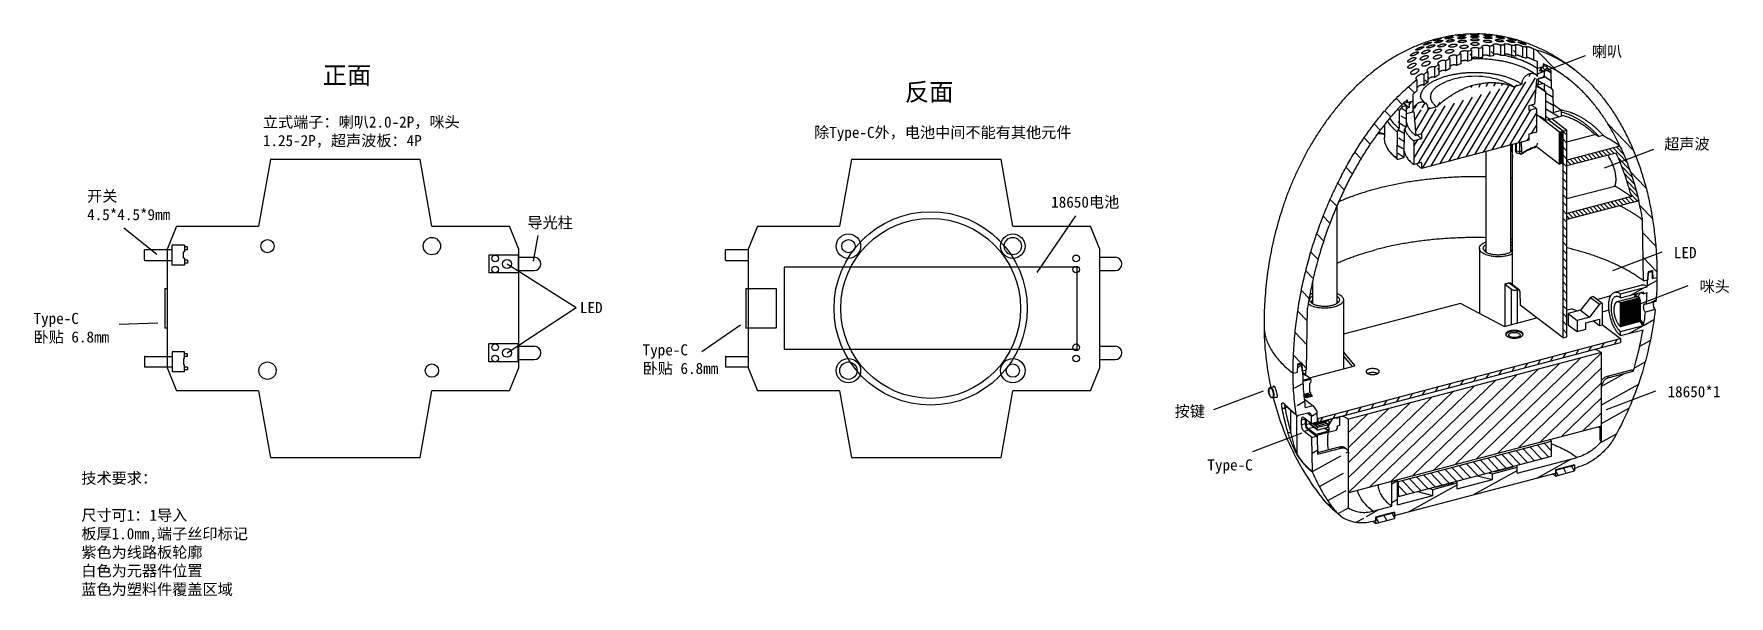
# Model space of a CAD drawing. Header units: millimetres. Extents: x 3 to 384, y 29 to 155.
import ezdxf

# ---------------------------------------------------------------- set-up
doc = ezdxf.new("R2010")
doc.units = ezdxf.units.MM
doc.linetypes.add('HIDDEN', pattern=[0.2, 0.1, -0.1])
doc.layers.add('DEFAULT_2', color=8, linetype='HIDDEN')
doc.layers.add('图层2', color=3, linetype='Continuous')
doc.styles.get("Standard").update_dxf_attribs({"font": 'arial.ttf'})

msp = doc.modelspace()

# ---------------------------------------------------------------- texts
at = {"layer": '图层2', "attachment_point": 1}
for s, width, heights, insert, char_height in [('{\\fSimSun|b0|i0|c134|p2;喇叭}', 15.4835, [3.27], (353.61, 152.5), 2.5), ('\\pi16.86879;{\\fSimSun|b1|i0|c134|p2;正面}', 44.5068, [0], (51.08, 147.91), 4), ('\\pi16.8688;{\\fSimSun|b1|i0|c134|p2;反面}', 44.5068, [0], (182.12, 144.13), 4), ('{\\fSimSun|b0|i0|c134|p2;立式端子：喇叭2.0-2P，咪头1.25-2P，超声波板：4P}', 48.98, [0], (54.46, 136.62), 2.5), ('{\\fSimSun|b0|i0|c134|p2;除Type-C外，电池中间不能有其他元件}', 66.8453, [0], (178.53, 134.29), 2.5), ('{\\fSimSun|b0|i0|c134|p2;超声波}', 15.4835, [3.27], (369.89, 131.71), 2.5), ('{\\fSimSun|b0|i0|c134|p2;开关4.5*4.5*9mm}', 22.4589, [0], (14.89, 119.98), 2.5), ('{\\fSimSun|b0|i0|c134|p2;18650电池}', 22.4589, [0], (231.9, 118.62), 2.5), ('{\\fSimSun|b0|i0|c134|p2;导光柱}', 15.4835, [0], (114, 113.99), 2.5), ('{\\fSimSun|b0|i0|c134|p2;LED}', 15.4835, [0], (372.08, 107.25), 2.5), ('{\\fSimSun|b0|i0|c134|p2;咪头}', 15.4835, [3.27], (377.86, 99.63), 2.5), ('{\\fSimSun|b0|i0|c134|p2;Type-C\\P卧贴 6.8mm}', 22.4589, [0], (2.83, 92.46), 2.5), ('{\\fSimSun|b0|i0|c134|p2;LED}', 15.4835, [0], (125.83, 94.89), 2.5), ('{\\fSimSun|b0|i0|c134|p2;Type-C\\P卧贴 6.8mm}', 22.4589, [0], (139.94, 85.39), 2.5), ('{\\fSimSun|b0|i0|c134|p2;18650*1}', 15.4835, [3.27], (370.64, 75.99), 2.5), ('{\\fSimSun|b0|i0|c134|p2;按键}', 15.4835, [0], (259.69, 71.57), 2.5), ('{\\fSimSun|b0|i0|c134|p2;Type-C}', 15.4835, [0], (267.06, 59.52), 2.5), ('{\\fSimSun|b0|i0|c134|p2;技术要求：\\P\\P尺寸可1：1导入\\P板厚1.0mm,端子丝印标记\\P紫色为线路板轮廓\\P白色为元器件位置\\P蓝色为塑料件覆盖区域}', 44.5068, [0], (13.6, 56.55), 2.5)]:
    msp.add_mtext_dynamic_manual_height_columns(s, width=width, gutter_width=12.5, heights=heights, dxfattribs=dict(at, insert=insert, char_height=char_height))

# ---------------------------------------------------------------- hatches: boundary and pattern name
at = {"linetype": 'Continuous'}
h = msp.add_hatch(dxfattribs=at)
h.set_pattern_fill('ANSI31', color=2, scale=25.4, angle=269, style=0, pattern_type=2)
h.set_pattern_definition([(314, (327.31, 89.656), (2.72129, 2.62792), [])])
edge = h.paths.add_edge_path()
edge.add_spline(control_points=[(286.35, 78.88), (286.36, 98.09), (295.65, 125.29), (309.21, 140.92), (314.2, 144.9)], knot_values=[0, 0, 0, 0, 0.649834, 1, 1, 1, 1], degree=3, periodic=0)
edge.add_line((314.2, 144.9), (314.2, 142.36))
edge.add_arc((344.22, 106.93), 46.44, 130.2763, 131.7229)
edge.add_line((313.31, 141.59), (313.31, 140.04))
edge.add_line((313.31, 140.04), (312.02, 139.7))
edge.add_line((312.02, 140.39), (312.02, 139.7))
edge.add_spline(control_points=[(312.02, 140.39), (308.49, 137.01), (300.99, 127.66), (293.18, 110.55), (290.27, 97.83), (289.6, 93.52)], knot_values=[0, 0, 0, 0, 0.358744, 0.790314, 1, 1, 1, 1], degree=3, periodic=0)
edge.add_line((289.37, 79.67), (289.6, 93.52))
edge.add_line((288.42, 79.42), (289.37, 79.67))
edge.add_line((288.36, 81.19), (288.42, 79.42))
edge.add_line((288.36, 81.19), (287.36, 80.93))
edge.add_line((287.36, 80.93), (287.3, 79.12))
edge.add_line((286.35, 78.88), (287.3, 79.12))
edge = h.paths.add_edge_path()
edge.add_arc((340.92, 111.57), 42.72, 124.5927, 126.1027)
edge.add_line((316.67, 146.73), (316.67, 144.3))
edge.add_arc((340.95, 110.96), 41.25, 126.0696, 127.6638)
edge.add_line((315.75, 146.08), (315.75, 143.62))
edge = h.paths.add_edge_path()
edge.add_arc((338.71, 114.92), 38.7, 120.3859, 121.9749)
edge.add_line((319.14, 148.31), (319.14, 145.96))
edge.add_arc((338.4, 114.65), 36.76, 121.5941, 123.2898)
edge.add_line((318.22, 147.75), (318.22, 145.38))
edge = h.paths.add_edge_path()
edge.add_arc((337.01, 118), 35.19, 115.9533, 117.6283)
edge.add_line((321.61, 149.63), (321.61, 147.35))
edge.add_arc((336.51, 117.89), 33.01, 116.838, 118.6389)
edge.add_line((320.69, 149.17), (320.69, 146.86))
edge = h.paths.add_edge_path()
edge.add_arc((335.75, 120.75), 32.16, 111.2787, 113.0452)
edge.add_line((324.08, 150.72), (324.08, 148.46))
edge.add_arc((335.19, 120.68), 29.92, 111.797, 113.7037)
edge.add_line((323.16, 150.34), (323.16, 148.08))
edge = h.paths.add_edge_path()
edge.add_arc((334.88, 123.15), 29.61, 106.3516, 108.2127)
edge.add_line((326.55, 151.56), (326.55, 149.32))
edge.add_arc((334.34, 122.99), 27.46, 106.4772, 108.4859)
edge.add_line((325.63, 151.27), (325.63, 149.03))
edge = h.paths.add_edge_path()
edge.add_arc((334.36, 125.1), 27.58, 101.1751, 103.1259)
edge.add_line((329.02, 152.16), (329.02, 149.93))
edge.add_arc((333.82, 124.94), 25.44, 100.8844, 102.9978)
edge.add_line((328.1, 151.97), (328.1, 149.73))
edge = h.paths.add_edge_path()
edge.add_arc((334.11, 126.58), 26.09, 95.7765, 97.8075)
edge.add_line((331.49, 152.53), (331.49, 150.27))
edge.add_arc((333.57, 126.5), 23.87, 95.0033, 97.2202)
edge.add_line((330.57, 152.42), (330.57, 150.17))
edge = h.paths.add_edge_path()
edge.add_arc((334.04, 127.62), 25.04, 90.179, 92.2805)
edge.add_line((333.96, 152.66), (333.96, 150.36))
edge.add_arc((333.51, 127.48), 22.88, 88.8805, 91.18)
edge.add_line((333.04, 152.64), (333.04, 150.36))
edge = h.paths.add_edge_path()
edge.add_arc((334.05, 128.21), 24.45, 84.4165, 86.5746)
edge.add_line((336.43, 152.55), (336.43, 150.17))
edge.add_arc((333.53, 127.87), 22.49, 82.5867, 84.9401)
edge.add_line((335.51, 152.62), (335.51, 150.27))
edge = h.paths.add_edge_path()
edge.add_arc((334.06, 128.32), 24.34, 78.5336, 80.7307)
edge.add_line((338.9, 152.18), (338.9, 149.71))
edge.add_arc((333.48, 127.65), 22.71, 76.2097, 78.5829)
edge.add_line((337.98, 152.34), (337.98, 149.91))
edge = h.paths.add_edge_path()
edge.add_spline(control_points=[(340.45, 151.81), (345.43, 150.45), (358.99, 141.97), (368.27, 119.65), (368.27, 100.44)], knot_values=[0, 0, 0, 0, 0.350166, 1, 1, 1, 1], degree=3, periodic=0)
edge.add_line((367.32, 100.19), (368.27, 100.44))
edge.add_line((367.26, 101.96), (367.32, 100.19))
edge.add_line((367.26, 101.96), (366.26, 101.7))
edge.add_line((366.26, 101.7), (366.2, 99.89))
edge.add_line((365.25, 99.64), (366.2, 99.89))
edge.add_line((365.25, 99.64), (365.02, 113.37))
edge.add_spline(control_points=[(365.02, 113.37), (364.36, 117.33), (361.45, 128.52), (353.65, 141.52), (346.15, 146.93), (342.63, 148.45)], knot_values=[0, 0, 0, 0, 0.209686, 0.641256, 1, 1, 1, 1], degree=3, periodic=0)
edge.add_line((342.63, 148.45), (342.63, 147.76))
edge.add_line((342.63, 147.76), (341.33, 147.42))
edge.add_line((341.33, 148.97), (341.33, 147.42))
edge.add_arc((333.25, 126.83), 23.57, 69.9304, 72.204)
edge.add_line((340.45, 151.81), (340.45, 149.27))
h = msp.add_hatch(dxfattribs=at)
h.set_pattern_fill('ANSI31', color=2, scale=25.4, angle=284, style=0, pattern_type=2)
h.set_pattern_definition([(329, (327.3098, 89.6562), (0.77986, 1.297906), [])])
edge = h.paths.add_edge_path()
edge.add_line((309.99, 127.01), (311.37, 127.38))
edge.add_ellipse((309.99, 127.28), major_axis=(0.182, 0.238), ratio=0.770654, start_angle=135.2317, end_angle=224.7317)
edge.add_line((309.78, 133.2), (309.73, 127.21))
edge.add_line((310.22, 133.96), (309.78, 133.2))
edge.add_line((310.25, 137.99), (310.22, 133.96))
edge.add_line((310.95, 138.88), (310.25, 137.99))
edge.add_line((310.95, 138.88), (311.8, 139.11))
edge.add_line((311.8, 139.11), (311.8, 134.38))
edge.add_line((311.8, 134.38), (311.42, 133.73))
edge.add_line((311.37, 127.38), (311.42, 133.73))
edge = h.paths.add_edge_path()
edge.add_line((344.86, 142.43), (344.9, 137.54))
edge.add_line((344.9, 137.54), (346.72, 138.02))
edge.add_line((346.72, 138.02), (346.72, 136.68))
edge.add_line((343.27, 135.77), (346.72, 136.68))
edge.add_line((343.27, 135.77), (343.22, 142.1))
edge.add_line((342.84, 142.55), (343.22, 142.1))
edge.add_line((342.84, 144.06), (342.84, 142.55))
edge.add_line((342.84, 144.06), (341.55, 143.72))
edge.add_line((341.55, 145.15), (341.55, 143.72))
edge.add_line((342.84, 145.49), (341.55, 145.15))
edge.add_line((342.84, 147.28), (342.84, 145.49))
edge.add_line((342.84, 147.28), (343.7, 147.5))
edge.add_line((343.7, 147.5), (344.39, 146.97))
edge.add_line((344.39, 146.97), (344.42, 142.97))
edge.add_line((344.42, 142.97), (344.86, 142.43))
h = msp.add_hatch(dxfattribs=at)
h.set_pattern_fill('ANSI31', color=2, scale=25.4, angle=374, style=0, pattern_type=2)
h.set_pattern_definition([(59, (327.3098, 89.6562), (-1.213253, 0.728996), [])])
edge = h.paths.add_edge_path()
edge.add_line((339.39, 131.27), (315.25, 124.91))
edge.add_line((315.25, 126.25), (315.25, 124.91))
edge.add_line((315.25, 126.25), (313.52, 125.8))
edge.add_line((313.52, 131.16), (313.52, 125.8))
edge.add_line((315.25, 131.61), (313.52, 131.16))
edge.add_line((315.25, 132.69), (315.25, 131.61))
edge.add_line((315.25, 132.69), (313.96, 132.35))
edge.add_line((313.53, 137.69), (313.96, 132.35))
edge.add_line((313.53, 137.69), (311.8, 137.23))
edge.add_line((311.8, 138.48), (311.8, 137.23))
edge.add_line((312.45, 138.65), (311.8, 138.48))
edge.add_line((312.45, 139.82), (312.45, 138.65))
edge.add_line((313.31, 140.04), (312.45, 139.82))
edge.add_line((313.31, 140.04), (313.31, 138.25))
edge.add_ellipse((314.95, 137.89), major_axis=(1.27, 1.67), ratio=0.770654, start_angle=-48.324, end_angle=109.7149)
edge.add_line((318.7, 138.78), (316.76, 138.27))
edge.add_ellipse((327.32, 127.49), major_axis=(11.03, 14.44), ratio=0.770654, start_angle=44.7317, end_angle=78.1302)
edge.add_ellipse((327.32, 127.49), major_axis=(11.03, 14.44), ratio=0.770654, start_angle=371.3332, end_angle=404.7317, ccw=False)
edge.add_line((337.88, 143.83), (335.94, 143.32))
edge.add_ellipse((339.69, 144.41), major_axis=(1.27, 1.67), ratio=0.770654, start_angle=339.7485, end_angle=497.7873, ccw=False)
edge.add_line((341.33, 147.42), (341.33, 145.63))
edge.add_line((342.2, 147.65), (341.33, 147.42))
edge.add_line((342.2, 147.65), (342.2, 146.48))
edge.add_line((342.84, 146.65), (342.2, 146.48))
edge.add_line((342.84, 146.65), (342.84, 145.4))
edge.add_line((342.84, 145.4), (341.12, 144.95))
edge.add_line((341.12, 144.95), (340.69, 139.38))
edge.add_line((340.69, 139.38), (339.39, 139.04))
edge.add_line((339.39, 139.04), (339.39, 137.97))
edge.add_line((341.12, 138.42), (339.39, 137.97))
edge.add_line((341.12, 138.42), (341.12, 133.06))
edge.add_line((341.12, 133.06), (339.39, 132.61))
edge.add_line((339.39, 132.61), (339.39, 131.27))
h = msp.add_hatch(dxfattribs=at)
h.set_pattern_fill('ANSI31', color=2, scale=25.4, angle=614, style=0, pattern_type=2)
h.set_pattern_definition([(299, (327.30984, 89.65619), (0.2493426, 0.1382129), [])])
edge = h.paths.add_edge_path()
edge.add_line((347.15, 126.16), (347.15, 133.31))
edge.add_line((347.15, 126.16), (346.29, 125.93))
edge.add_line((346.29, 125.93), (346.29, 133.08))
edge.add_line((347.15, 133.31), (346.29, 133.08))
h = msp.add_hatch(dxfattribs=at)
h.set_pattern_fill('ANSI31', color=2, scale=25.4, angle=269, style=0, pattern_type=2)
h.set_pattern_definition([(314, (327.3098, 89.6562), (0.890635, 0.860077), [])])
edge = h.paths.add_edge_path()
edge.add_line((348, 87.06), (348.01, 133.54))
edge.add_line((347.14, 86.83), (348, 87.06))
edge.add_line((347.14, 86.83), (347.15, 133.31))
edge.add_line((347.15, 133.31), (348.01, 133.54))
h = msp.add_hatch(dxfattribs=at)
h.set_pattern_fill('ANSI31', color=2, scale=25.4, angle=269, style=0, pattern_type=2)
h.set_pattern_definition([(314, (327.30984, 89.6562), (0.52191, 0.504003), [])])
edge = h.paths.add_edge_path()
edge.add_line((348.01, 113.43), (348.01, 114.77))
edge.add_line((362.52, 118.59), (348.01, 114.77))
edge.add_spline(control_points=[(362.52, 118.59), (362.07, 120.33), (361.03, 123.75), (359.77, 126.88), (359.07, 128.4)], knot_values=[0, 0, 0, 0, 0.487211, 1, 1, 1, 1], degree=3, periodic=0)
edge.add_line((359.07, 128.4), (348.01, 125.49))
edge.add_line((348.01, 125.49), (348.01, 126.83))
edge.add_line((359.92, 129.97), (348.01, 126.83))
edge.add_spline(control_points=[(359.92, 129.97), (360.76, 128.2), (362.36, 124.34), (363.61, 120.02), (364.16, 117.68)], knot_values=[0, 0, 0, 0, 0.485537, 1, 1, 1, 1], degree=3, periodic=0)
edge.add_line((364.16, 117.68), (348.01, 113.43))
h = msp.add_hatch(dxfattribs=at)
h.set_pattern_fill('ANSI31', color=2, scale=25.4, angle=344, style=0, pattern_type=2)
h.set_pattern_definition([(29, (327.31, 89.6562), (-1.78415, 3.2187), [])])
edge = h.paths.add_edge_path()
edge.add_spline(control_points=[(295.77, 48.09), (293.73, 50.68), (292.07, 53.56), (290.74, 56.61)], knot_values=[0, 0, 0, 0, 1, 1, 1, 1], degree=3, periodic=0)
edge.add_ellipse((291.14, 56.88), major_axis=(0.304, 0.397), ratio=0.770654, start_angle=495.7317, end_angle=516.7885, ccw=False)
edge.add_line((290.71, 56.76), (290.58, 64.46))
edge.add_line((290.58, 64.46), (291.88, 64.81))
edge.add_line((291.94, 60.69), (291.88, 64.81))
edge.add_line((291.94, 60.69), (297.13, 62.05))
edge.add_ellipse((297.12, 60.26), major_axis=(1.21, 1.59), ratio=0.770654, start_angle=314.7317, end_angle=404.7317, ccw=False)
edge.add_line((298.85, 48.6), (298.85, 60.72))
edge.add_ellipse((304.34, 56.35), major_axis=(5.77, 7.55), ratio=0.770654, start_angle=-177.355, end_angle=-135.2683)
edge.add_line((304.34, 47.86), (308.55, 48.97))
edge.add_line((308.55, 48.97), (308.55, 54.51))
edge.add_line((308.55, 54.51), (309.84, 54.85))
edge.add_line((309.84, 50.65), (309.84, 54.85))
edge.add_line((309.84, 50.65), (309.88, 50.66))
edge.add_line((309.88, 49.32), (309.88, 50.66))
edge.add_line((309.88, 49.32), (317.84, 51.41))
edge.add_line((317.84, 51.41), (317.84, 52.76))
edge.add_line((317.84, 52.76), (323.32, 54.2))
edge.add_line((323.32, 52.86), (323.32, 54.2))
edge.add_line((323.32, 52.86), (331.28, 54.95))
edge.add_line((331.28, 54.95), (331.28, 56.29))
edge.add_line((331.28, 56.29), (336.76, 57.74))
edge.add_line((336.76, 56.39), (336.76, 57.74))
edge.add_line((336.76, 56.39), (350.27, 59.95))
edge.add_ellipse((350.27, 68.44), major_axis=(5.77, 7.55), ratio=0.770654, start_angle=224.7317, end_angle=266.8183, ccw=False)
edge.add_line((355.76, 63.58), (355.76, 75.7))
edge.add_ellipse((357.48, 76.15), major_axis=(1.21, 1.59), ratio=0.770654, start_angle=44.7317, end_angle=134.7317)
edge.add_line((357.49, 77.94), (362.92, 79.37))
edge.add_spline(control_points=[(362.92, 79.37), (363.05, 79.8), (363.98, 82.95), (364.68, 86.06), (365.12, 88.66)], knot_values=[0, 0, 0, 0, 0.135519, 1, 1, 1, 1], degree=3, periodic=0)
edge.add_line((360.07, 87.33), (365.12, 88.66))
edge.add_line((360.07, 87.33), (360.07, 88.23))
edge.add_line((360.07, 88.23), (365.25, 89.59))
edge.add_line((365.25, 89.59), (365.25, 90.03))
edge.add_line((365.34, 90.06), (365.25, 90.03))
edge.add_arc((293.92, 100.83), 72.24, 351.4268, 353.4646)
edge.add_line((367.85, 93.18), (365.68, 92.61))
edge.add_spline(control_points=[(367.85, 93.18), (366.88, 84.4), (364.14, 74.21), (358.84, 64.69)], knot_values=[0, 0, 0, 0, 1, 1, 1, 1], degree=3, periodic=0)
edge.add_ellipse((350.27, 68.44), major_axis=(7.28, 9.54), ratio=0.770654, start_angle=224.7317, end_angle=280.6676, ccw=False)
edge.add_line((349.72, 57.57), (350.27, 57.71))
edge.add_line((349.72, 58.29), (349.72, 57.57))
edge.add_line((349.72, 58.29), (345.41, 57.15))
edge.add_line((345.41, 57.15), (345.41, 56.44))
edge.add_line((309.19, 46.9), (345.41, 56.44))
edge.add_line((309.19, 47.62), (309.19, 46.9))
edge.add_line((309.19, 47.62), (304.88, 46.48))
edge.add_line((304.88, 46.48), (304.88, 45.77))
edge.add_line((304.34, 45.63), (304.88, 45.77))
edge.add_ellipse((304.34, 56.35), major_axis=(7.28, 9.54), ratio=0.770654, start_angle=168.7958, end_angle=224.7317)
edge = h.paths.add_edge_path()
edge.add_arc((347.25, 78.9), 60.9, 180.0219, 188.773)
edge.add_line((286.35, 78.88), (287.34, 79.14))
edge.add_line((287.34, 79.14), (287.39, 80.59))
edge.add_ellipse((287.56, 80.62), major_axis=(0.121, 0.159), ratio=0.770654, start_angle=404.7317, end_angle=492.7317, ccw=False)
edge.add_line((287.56, 80.8), (288.16, 80.96))
edge.add_ellipse((288.16, 80.78), major_axis=(0.121, 0.159), ratio=0.770654, start_angle=316.7317, end_angle=404.7317, ccw=False)
edge.add_line((288.38, 79.41), (288.33, 80.83))
edge.add_line((288.51, 79.27), (288.38, 79.41))
edge.add_arc((347.25, 79.48), 58.74, 180.2086, 188.1958)
edge.add_line((290.9, 71.58), (289.11, 71.11))
edge.add_line((290.9, 71.58), (291.79, 70.22))
edge.add_line((291.82, 67.92), (291.79, 70.22))
edge.add_line((290.53, 67.58), (291.82, 67.92))
edge.add_line((290.53, 67.58), (290.5, 69.26))
edge.add_ellipse((289.64, 69.02), major_axis=(0.607, 0.795), ratio=0.770654, start_angle=-44.2683, end_angle=44.7317)
edge.add_line((289.64, 69.91), (287.49, 69.34))
edge.add_ellipse((287.49, 69.79), major_axis=(0.304, 0.397), ratio=0.770654, start_angle=143.4955, end_angle=224.7317)
edge = h.paths.add_edge_path()
edge.add_line((367.28, 100.18), (368.27, 100.44))
edge.add_arc((303.39, 100.54), 64.87, 355.1135, 359.9102)
edge.add_line((368.03, 95.01), (365.87, 94.44))
edge.add_arc((300.3, 100.2), 65.82, 354.9803, 357.1646)
edge.add_line((366.04, 96.95), (365.25, 96.74))
edge.add_line((365.25, 96.74), (365.25, 97.18))
edge.add_line((360.08, 95.82), (365.25, 97.18))
edge.add_line((360.08, 95.82), (360.08, 96.72))
edge.add_line((360.08, 96.72), (366.09, 98.3))
edge.add_arc((307.83, 99.9), 58.28, 358.4293, 359.803)
edge.add_line((366.11, 99.7), (366.24, 99.9))
edge.add_line((366.24, 99.9), (366.29, 101.35))
edge.add_ellipse((366.46, 101.39), major_axis=(0.121, 0.159), ratio=0.770654, start_angle=44.7317, end_angle=132.7317)
edge.add_line((366.46, 101.57), (367.06, 101.73))
edge.add_ellipse((367.06, 101.55), major_axis=(0.121, 0.159), ratio=0.770654, start_angle=-43.2683, end_angle=44.7317)
edge.add_line((367.28, 100.18), (367.23, 101.6))
h = msp.add_hatch(dxfattribs=at)
h.set_pattern_fill('ANSI31', color=2, scale=25.4, angle=344, style=0, pattern_type=2)
h.set_pattern_definition([(29, (327.30984, 89.65619), (-0.1064536, 0.1920474), [])])
edge = h.paths.add_edge_path()
edge.add_line((364.39, 90.48), (364.39, 90.92))
edge.add_line((364.39, 90.48), (360.07, 89.34))
edge.add_line((360.07, 89.34), (360.08, 94.71))
edge.add_line((364.39, 95.84), (360.08, 94.71))
edge.add_line((364.39, 95.39), (364.39, 95.84))
edge.add_line((364.39, 95.39), (364.47, 95.42))
edge.add_line((364.47, 95.42), (364.47, 90.95))
edge.add_line((364.39, 90.92), (364.47, 90.95))
h = msp.add_hatch(dxfattribs=at)
h.set_pattern_fill('ANSI31', color=2, scale=25.4, angle=374, style=0, pattern_type=2)
h.set_pattern_definition([(59, (327.3098, 89.6562), (-1.78077, 1.06999), [])])
edge = h.paths.add_edge_path()
edge.add_ellipse((296.07, 66.28), major_axis=(0.0182, 0.0238), ratio=0.770654, start_angle=-45.2683, end_angle=44.7317)
edge.add_line((296.09, 66.29), (296.09, 66.08))
edge.add_ellipse((296.07, 66.07), major_axis=(0.0182, 0.0238), ratio=0.770654, start_angle=224.7317, end_angle=314.7317, ccw=False)
edge.add_line((296.07, 66.04), (292.76, 65.17))
edge.add_line((292.76, 65.17), (292.74, 65.17))
edge.add_line((292.74, 65.17), (292.68, 65.15))
edge.add_line((292.68, 65.15), (292.66, 65.15))
edge.add_line((292.66, 65.15), (292.6, 65.13))
edge.add_line((292.6, 65.13), (292.58, 65.13))
edge.add_line((292.58, 65.13), (292.48, 65.1))
edge.add_line((292.48, 65.1), (292.46, 65.09))
edge.add_line((292.46, 65.09), (291.46, 64.83))
edge.add_ellipse((291.46, 64.86), major_axis=(0.0182, 0.0238), ratio=0.770654, start_angle=494.7317, end_angle=584.7317, ccw=False)
edge.add_line((291.44, 64.85), (291.44, 65.06))
edge.add_ellipse((291.46, 65.07), major_axis=(0.0182, 0.0238), ratio=0.770654, start_angle=404.7317, end_angle=494.7317, ccw=False)
edge.add_line((294.41, 65.87), (291.46, 65.1))
edge.add_ellipse((294.41, 65.92), major_axis=(0.0304, 0.0397), ratio=0.770654, start_angle=134.7317, end_angle=224.7317)
edge.add_line((294.37, 66.76), (294.37, 65.91))
edge.add_line((294.37, 66.76), (291.91, 66.11))
edge.add_ellipse((291.91, 66.33), major_axis=(0.152, 0.199), ratio=0.770654, start_angle=494.7317, end_angle=584.7317, ccw=False)
edge.add_line((291.69, 66.28), (291.69, 66.37))
edge.add_ellipse((291.91, 66.42), major_axis=(0.152, 0.199), ratio=0.770654, start_angle=44.7317, end_angle=134.7317)
edge.add_line((294.37, 67.29), (291.91, 66.65))
edge.add_line((294.37, 68.14), (294.37, 67.29))
edge.add_ellipse((294.41, 68.15), major_axis=(0.0304, 0.0397), ratio=0.770654, start_angle=404.7317, end_angle=494.7317, ccw=False)
edge.add_line((294.41, 68.2), (291.46, 67.42))
edge.add_ellipse((291.46, 67.45), major_axis=(0.0182, 0.0238), ratio=0.770654, start_angle=134.7317, end_angle=224.7317)
edge.add_line((291.44, 67.44), (291.44, 67.66))
edge.add_ellipse((291.46, 67.66), major_axis=(0.0182, 0.0238), ratio=0.770654, start_angle=44.7317, end_angle=134.7317)
edge.add_line((296.24, 68.95), (291.46, 67.69))
edge.add_ellipse((296.24, 68.92), major_axis=(0.0182, 0.0238), ratio=0.770654, start_angle=314.7317, end_angle=404.7317, ccw=False)
edge.add_line((296.26, 68.93), (296.26, 68.71))
edge.add_ellipse((296.24, 68.71), major_axis=(0.0182, 0.0238), ratio=0.770654, start_angle=-135.2683, end_angle=-45.2683)
edge.add_line((296.27, 68.69), (296.24, 68.68))
edge.add_line((296.27, 68.69), (296.27, 68.8))
edge.add_line((296.74, 68.92), (296.27, 68.8))
edge.add_ellipse((296.74, 68.87), major_axis=(0.0304, 0.0397), ratio=0.770654, start_angle=-45.2683, end_angle=44.7317)
edge.add_line((296.78, 68.89), (296.78, 67.12))
edge.add_line((296.78, 67.12), (296.26, 66.99))
edge.add_line((296.26, 66.99), (296.26, 66.36))
edge.add_line((296.26, 66.36), (296.07, 66.31))
edge = h.paths.add_edge_path()
edge.add_line((291.95, 67.84), (360.07, 85.77))
edge.add_line((291.95, 68.73), (291.95, 67.84))
edge.add_line((291.95, 68.73), (360.07, 86.66))
edge.add_line((360.07, 86.66), (360.07, 85.77))
h = msp.add_hatch(dxfattribs=at)
h.set_pattern_fill('ANSI31', color=2, scale=25.4, angle=359, style=0, pattern_type=2)
h.set_pattern_definition([(44, (327.3098, 89.6562), (-1.68368, 1.7435), [])])
edge = h.paths.add_edge_path()
edge.add_line((355.76, 83.52), (355.76, 66.98))
edge.add_line((355.76, 66.98), (298.85, 52))
edge.add_line((298.85, 68.54), (298.85, 52))
edge.add_line((355.76, 83.52), (298.85, 68.54))
h = msp.add_hatch(dxfattribs=at)
h.set_pattern_fill('ANSI31', color=2, scale=25.4, angle=269, style=0, pattern_type=2)
h.set_pattern_definition([(314, (327.3098, 89.6562), (1.03662, 1.00105), [])])
edge = h.paths.add_edge_path()
edge.add_line((310.06, 51.15), (344.55, 60.23))
edge.add_line((310.06, 51.15), (310.06, 54.55))
edge.add_line((310.06, 54.55), (344.55, 63.63))
edge.add_line((344.55, 60.23), (344.55, 63.63))
h = msp.add_hatch(dxfattribs=at)
h.set_pattern_fill('ANSI31', color=2, scale=25.4, angle=614, style=0, pattern_type=2)
h.set_pattern_definition([(299, (327.3098, 89.6562), (1.60888, 0.89182), [])])
edge = h.paths.add_edge_path()
edge.add_line((304.88, 46.44), (309.19, 47.57))
edge.add_line((309.19, 47.57), (309.19, 46.23))
edge.add_line((304.88, 45.1), (309.19, 46.23))
edge.add_line((304.88, 46.44), (304.88, 45.1))
edge = h.paths.add_edge_path()
edge.add_line((345.41, 57.11), (349.72, 58.24))
edge.add_line((349.72, 58.24), (349.72, 56.9))
edge.add_line((345.41, 55.77), (349.72, 56.9))
edge.add_line((345.41, 57.11), (345.41, 55.77))

# ---------------------------------------------------------------- linework, layer by layer
at = {"color": 7, "linetype": 'Continuous'}
for p, q in [((324.05, 155.02), (324.58, 155.07)), ((326.32, 155.16), (326.48, 155.17)), ((326.48, 155.17), (327.21, 155.18)), ((327.21, 155.18), (327.95, 155.18)), ((327.95, 155.18), (328.12, 155.17)), ((329.77, 155.09), (330.38, 155.04)), ((333.04, 152.64), (333.04, 150.36)), ((333.96, 152.66), (333.96, 150.36)), ((312.17, 148.98), (312.17, 149.02)), ((313.97, 149.75), (313.96, 149.72)), ((314.96, 149.5), (314.96, 149.5)), ((316.76, 150.12), (316.76, 150.11)), ((320.69, 151.12), (320.69, 151.12)), ((320.69, 149.17), (320.69, 146.86)), ((321.61, 149.63), (321.61, 147.35)), ((322.49, 151.42), (322.49, 151.42)), ((323.16, 150.34), (323.16, 148.08)), ((324.08, 150.72), (324.08, 148.46)), ((325.63, 151.27), (325.63, 149.03)), ((326.55, 151.56), (326.55, 149.32)), ((328.1, 151.97), (328.1, 149.73)), ((329.02, 152.16), (329.02, 149.93)), ((330.57, 152.42), (330.57, 150.17)), ((331.49, 152.53), (331.49, 150.27)), ((335.51, 152.62), (335.51, 150.27)), ((336.43, 152.55), (336.43, 150.17)), ((337.98, 152.34), (337.98, 149.91)), ((338.9, 152.18), (338.9, 149.71)), ((340.45, 151.81), (340.45, 149.27)), ((341.33, 148.97), (341.33, 145.63)), ((312.2, 147.59), (312.19, 147.64)), ((313.98, 148.46), (313.99, 148.41)), ((315.75, 146.08), (315.75, 143.62)), ((316.67, 146.73), (316.67, 144.3)), ((318.22, 147.75), (318.22, 145.38)), ((319.14, 148.31), (319.14, 145.96)), ((342.84, 145.4), (341.12, 144.95)), ((342.63, 147.76), (341.33, 147.42)), ((342.84, 145.49), (341.55, 145.15)), ((341.55, 145.15), (341.55, 143.72)), ((342.2, 147.65), (342.2, 146.48)), ((342.84, 146.65), (342.2, 146.48)), ((342.63, 148.45), (342.63, 147.76)), ((342.84, 147.28), (343.7, 147.5)), ((342.84, 147.28), (342.84, 145.4)), ((343.7, 147.5), (344.39, 146.97)), ((344.39, 146.97), (344.42, 142.97)), ((313.31, 141.59), (313.31, 138.25)), ((314.2, 144.9), (314.2, 142.36)), ((337.88, 143.83), (335.94, 143.32)), ((341.12, 144.95), (340.69, 139.38)), ((342.84, 144.06), (341.55, 143.72)), ((342.84, 144.06), (342.84, 142.55)), ((342.84, 142.55), (343.22, 142.1)), ((343.27, 135.77), (343.22, 142.1)), ((344.42, 142.97), (344.86, 142.43)), ((344.86, 142.43), (344.9, 137.54)), ((309.91, 138.26), (310.25, 137.99)), ((310.25, 137.99), (310.22, 133.96)), ((310.95, 138.88), (310.25, 137.99)), ((310.95, 138.88), (311.8, 139.11)), ((311.8, 139.11), (311.8, 134.38)), ((312.45, 138.65), (311.8, 138.48)), ((313.53, 137.69), (311.8, 137.23)), ((311.83, 139.17), (311.84, 139.16)), ((311.83, 139.17), (311.84, 139.16)), ((312.02, 140.39), (312.02, 139.7)), ((313.31, 140.04), (312.02, 139.7)), ((312.45, 139.82), (312.45, 138.65)), ((313.53, 137.69), (313.96, 132.35)), ((318.7, 138.78), (316.76, 138.27)), ((340.69, 139.38), (339.39, 139.04)), ((339.39, 139.04), (339.39, 137.97)), ((341.12, 138.42), (339.39, 137.97)), ((341.12, 138.42), (341.12, 133.06)), ((344.89, 139.42), (346.72, 138.02)), ((344.9, 137.54), (346.72, 138.02)), ((346.72, 138.02), (346.72, 136.68)), ((306.95, 134.81), (306.92, 131.89)), ((310.22, 133.96), (309.78, 133.2)), ((311.37, 127.38), (311.42, 133.73)), ((311.8, 134.38), (311.42, 133.73)), ((311.8, 135.95), (311.83, 135.58)), ((346.29, 133.08), (341.12, 137.03)), ((343.27, 135.77), (346.72, 136.68)), ((347.15, 133.31), (343.76, 135.9)), ((344.62, 136.13), (348.01, 133.54)), ((305.76, 133.28), (305.76, 132.91)), ((306.92, 131.81), (306.92, 131.89)), ((309.78, 133.2), (309.73, 127.21)), ((315.25, 131.61), (313.52, 131.16)), ((313.52, 131.16), (313.52, 125.8)), ((315.25, 132.69), (313.96, 132.35)), ((315.25, 132.69), (315.25, 131.61)), ((339.39, 131.27), (315.25, 124.91)), ((335.28, 130.19), (335.28, 106.18)), ((335.75, 98.75), (335.75, 130.31)), ((336.39, 130.48), (336.4, 129.09)), ((336.54, 130.52), (336.55, 128.97)), ((337.3, 130.72), (337.31, 128.77)), ((337.73, 130.83), (337.74, 128.82)), ((341.12, 133.06), (339.39, 132.61)), ((339.39, 132.61), (339.39, 131.27)), ((341.12, 129.88), (346.29, 125.93)), ((346.29, 133.08), (348.01, 133.54)), ((346.29, 125.93), (346.29, 133.08)), ((347.14, 86.83), (347.15, 133.31)), ((348, 87.06), (348.01, 133.54)), ((348.01, 130.93), (354.25, 132.58)), ((359.92, 129.97), (348.01, 126.83)), ((356.18, 132.34), (355.22, 132.09)), ((359.99, 129.84), (359.92, 129.97)), ((359.99, 129.84), (359.92, 129.97)), ((309.99, 127.01), (311.37, 127.38)), ((315.25, 126.25), (313.52, 125.8)), ((315.25, 126.25), (315.25, 124.91)), ((329.78, 128.74), (329.78, 106.18)), ((336.79, 128.4), (336.79, 128.4)), ((337.55, 128.2), (337.55, 128.2)), ((337.99, 128.3), (337.99, 128.3)), ((340.76, 129.68), (340.76, 129.68)), ((347.15, 126.16), (346.29, 125.93)), ((359.07, 128.4), (348.01, 125.49)), ((348.01, 118.15), (358.78, 120.98)), ((362.52, 118.59), (348.01, 114.77)), ((296.19, 116.47), (296.19, 94.62)), ((364.16, 117.68), (348.01, 113.43)), ((364.16, 117.68), (364.14, 117.78)), ((364.16, 117.68), (364.14, 117.78)), ((365.25, 99.64), (365.02, 113.37)), ((34.02, 103.21), (34.02, 107.71)), ((36.82, 107.71), (34.02, 107.71)), ((36.82, 107.71), (36.82, 106.16)), ((37.47, 107.28), (36.82, 107.28)), ((37.47, 106.63), (37.47, 107.28)), ((328.28, 106.97), (328.28, 92.35)), ((335.28, 107.82), (335.42, 107.72)), ((27.82, 104.36), (27.82, 106.56)), ((34.02, 106.66), (27.92, 106.66)), ((27.92, 104.26), (34.02, 104.26)), ((36.82, 103.21), (34.02, 103.21)), ((36.62, 104.76), (36.62, 106.16)), ((36.82, 106.16), (36.62, 106.16)), ((36.82, 104.76), (36.62, 104.76)), ((37.47, 106.63), (36.82, 106.63)), ((36.82, 104.76), (36.82, 103.21)), ((37.47, 104.28), (36.82, 104.28)), ((37.47, 103.63), (36.82, 103.63)), ((37.47, 104.28), (37.47, 103.63)), ((158.6, 104.36), (158.6, 106.56)), ((163.77, 106.66), (158.7, 106.66)), ((158.7, 104.26), (163.77, 104.26)), ((329.63, 106.21), (329.5, 106.32)), ((329.64, 106.2), (329.63, 106.21)), ((335.56, 106.32), (335.43, 106.21)), ((171.77, 102.71), (171.77, 84.21)), ((237.77, 102.71), (171.77, 102.71)), ((237.77, 84.21), (237.77, 102.71)), ((290.69, 99.31), (290.69, 98.05)), ((365.25, 99.64), (366.2, 99.89)), ((366.11, 99.7), (366.24, 99.9)), ((366.26, 101.7), (366.2, 99.89)), ((366.2, 99.93), (366.24, 99.9)), ((366.2, 99.93), (366.24, 99.9)), ((366.24, 99.9), (366.29, 101.35)), ((366.29, 101.35), (366.25, 101.38)), ((366.29, 101.35), (366.25, 101.38)), ((367.26, 101.96), (366.26, 101.7)), ((366.46, 101.57), (367.06, 101.73)), ((367.28, 100.18), (367.23, 101.6)), ((367.26, 101.96), (367.32, 100.19)), ((367.28, 100.18), (368.27, 100.44)), ((367.28, 100.22), (367.32, 100.19)), ((367.28, 100.22), (367.32, 100.19)), ((32.4, 97.93), (32.4, 88.99)), ((32.4, 97.93), (33, 97.93)), ((163.17, 97.93), (163.17, 88.99)), ((163.17, 97.93), (169.97, 97.93)), ((169.97, 97.93), (169.97, 89.02)), ((290.69, 98.05), (290.43, 98.09)), ((290.69, 98.05), (290.69, 94.62)), ((296.19, 96.25), (296.33, 96.16)), ((297.69, 95.4), (297.68, 79.86)), ((334, 98.92), (334, 89.42)), ((334, 98.92), (335.53, 97.75)), ((336.99, 97.62), (334.98, 99.15)), ((337.3, 97.57), (335.26, 99.12)), ((335.52, 89.82), (335.53, 97.75)), ((336.89, 90.18), (336.9, 97.59)), ((336.9, 97.59), (336.99, 97.62)), ((337.42, 97.29), (337.48, 94.17)), ((353.28, 95.94), (351.04, 93.03)), ((353.97, 96.12), (353.28, 95.94)), ((353.28, 95.94), (355.3, 94.39)), ((353.97, 96.12), (355.99, 94.57)), ((354.78, 95.5), (357.69, 96.27)), ((358.74, 97.1), (364.67, 98.66)), ((363.62, 96.06), (359.31, 94.93)), ((360.08, 96.72), (366.09, 98.3)), ((360.08, 95.82), (365.25, 97.18)), ((360.08, 95.82), (360.08, 96.72)), ((364.39, 95.84), (360.08, 94.71)), ((364.38, 96.75), (364.46, 96.85)), ((364.39, 95.39), (364.39, 95.84)), ((364.39, 95.48), (364.47, 95.42)), ((364.39, 95.39), (364.47, 95.42)), ((364.47, 95.42), (364.47, 90.95)), ((365.25, 96.74), (365.25, 97.18)), ((366.04, 96.95), (365.25, 96.74)), ((289.37, 79.67), (289.6, 93.52)), ((290.54, 94.65), (290.41, 94.76)), ((290.55, 94.64), (290.54, 94.65)), ((296.47, 94.76), (296.33, 94.65)), ((347.14, 86.83), (337.47, 94.22)), ((337.52, 94.18), (337.48, 94.17)), ((351.04, 93.03), (348.28, 92.3)), ((348.28, 92.3), (350.3, 90.75)), ((348.28, 92.3), (348.28, 89.8)), ((351.04, 93.03), (353.06, 91.48)), ((355.3, 94.39), (353.06, 91.48)), ((355.99, 94.57), (355.3, 94.39)), ((355.99, 89.75), (355.99, 94.57)), ((355.99, 92.72), (357.47, 93.11)), ((360.07, 89.34), (360.08, 94.71)), ((367.85, 93.18), (365.68, 92.61)), ((368.03, 95.01), (365.87, 94.44)), ((33, 88.99), (32.4, 88.99)), ((169.94, 88.99), (163.17, 88.99)), ((279.81, 89.67), (279.81, 89.67)), ((279.81, 89.67), (279.81, 89.61)), ((279.81, 89.67), (279.81, 89.61)), ((279.81, 89.67), (279.81, 89.67)), ((348.28, 89.8), (350.3, 88.25)), ((353.06, 91.48), (350.3, 90.75)), ((350.3, 90.75), (350.3, 88.25)), ((350.3, 88.25), (352.25, 88.76)), ((352.25, 90.19), (355.35, 91.01)), ((352.25, 88.76), (352.25, 90.19)), ((353.96, 90.64), (355.35, 89.58)), ((355.35, 91.01), (355.35, 89.58)), ((355.35, 89.58), (355.99, 89.75)), ((364.39, 90.48), (360.07, 89.34)), ((360.07, 88.23), (365.25, 89.59)), ((360.07, 87.33), (365.12, 88.66)), ((360.07, 87.33), (360.07, 88.23)), ((364.39, 90.92), (364.47, 90.95)), ((364.39, 90.48), (364.39, 90.92)), ((365.34, 90.06), (365.25, 90.03)), ((365.25, 89.59), (365.25, 90.03)), ((237.77, 84.21), (171.77, 84.21)), ((334.27, 87.46), (334.27, 87.47)), ((338.07, 87.45), (338.07, 87.47)), ((347.14, 86.83), (348, 87.06)), ((27.82, 82.56), (27.82, 80.36)), ((27.92, 82.66), (34.02, 82.66)), ((34.02, 80.26), (27.92, 80.26)), ((34.02, 83.71), (34.02, 79.21)), ((36.82, 83.71), (34.02, 83.71)), ((36.62, 82.16), (36.62, 80.76)), ((36.82, 82.16), (36.62, 82.16)), ((36.82, 80.76), (36.62, 80.76)), ((36.82, 82.16), (36.82, 83.71)), ((37.47, 83.28), (36.82, 83.28)), ((37.47, 82.63), (36.82, 82.63)), ((36.82, 79.21), (36.82, 80.76)), ((37.47, 80.28), (36.82, 80.28)), ((37.47, 82.63), (37.47, 83.28)), ((37.47, 80.28), (37.47, 79.63)), ((158.6, 82.56), (158.6, 80.36)), ((158.7, 82.66), (163.77, 82.66)), ((163.77, 80.26), (158.7, 80.26)), ((287.36, 80.93), (287.3, 79.12)), ((287.34, 79.14), (287.39, 80.59)), ((287.35, 80.62), (287.39, 80.59)), ((287.35, 80.62), (287.39, 80.59)), ((288.36, 81.19), (287.36, 80.93)), ((287.56, 80.8), (288.16, 80.96)), ((288.38, 79.41), (288.33, 80.83)), ((288.36, 81.19), (288.42, 79.42)), ((355.76, 83.52), (298.85, 68.54)), ((355.76, 63.58), (355.76, 83.52)), ((36.82, 79.21), (34.02, 79.21)), ((37.47, 79.63), (36.82, 79.63)), ((286.35, 78.88), (287.34, 79.14)), ((287.3, 79.17), (287.34, 79.14)), ((287.3, 79.17), (287.34, 79.14)), ((288.42, 79.42), (288.38, 79.45)), ((288.42, 79.42), (288.38, 79.45)), ((288.51, 79.27), (288.38, 79.41)), ((288.42, 79.42), (289.37, 79.67)), ((288.51, 79.04), (288.82, 78.8)), ((288.55, 77.3), (290.21, 77.74)), ((290.32, 77.48), (288.56, 77.02)), ((288.82, 78.8), (288.65, 78.76)), ((289.36, 78.22), (288.65, 78.76)), ((288.82, 78.8), (288.82, 78.63)), ((289.18, 79.62), (289.18, 78.35)), ((289.53, 78.26), (289.36, 78.22)), ((289.53, 78.26), (290.21, 77.74)), ((290.31, 76.72), (290.14, 76.68)), ((290.14, 74.53), (290.14, 76.68)), ((290.32, 77.48), (290.31, 76.72)), ((357.11, 78.23), (362.54, 79.66)), ((357.11, 78.23), (357.49, 77.94)), ((357.49, 77.94), (362.92, 79.37)), ((281.2, 75.66), (282.13, 75.91)), ((281.32, 75.78), (281.34, 75.7)), ((281.32, 75.78), (281.34, 75.7)), ((281.81, 73.34), (282.75, 73.59)), ((288.8, 73.72), (288.84, 73.73)), ((288.8, 73.72), (288.83, 73.73)), ((288.84, 73.65), (288.8, 73.64)), ((288.82, 74.09), (288.81, 74.1)), ((288.81, 73.93), (288.82, 73.93)), ((288.83, 73.93), (288.82, 73.93)), ((288.82, 73.43), (290.31, 73.82)), ((288.83, 73.73), (288.84, 73.73)), ((290.26, 73.7), (288.83, 73.33)), ((288.85, 73.15), (290.9, 71.58)), ((288.92, 73.86), (288.93, 73.85)), ((289.14, 74.21), (289.15, 74.2)), ((289.14, 74.03), (289.14, 74.21)), ((289.14, 74.21), (289.17, 74.21)), ((289.14, 74.03), (289.15, 74.02)), ((289.14, 73.92), (289.23, 73.94)), ((289.14, 73.92), (289.15, 73.91)), ((289.14, 73.74), (289.14, 73.92)), ((289.14, 73.74), (289.15, 73.73)), ((289.15, 74.2), (289.17, 74.21)), ((289.15, 74.02), (289.15, 74.2)), ((289.24, 74.05), (289.15, 74.02)), ((289.15, 73.91), (289.24, 73.94)), ((289.15, 73.73), (289.15, 73.91)), ((289.24, 73.76), (289.15, 73.73)), ((289.17, 74.21), (289.17, 74.21)), ((289.17, 74.21), (289.17, 74.05)), ((289.17, 74.05), (289.24, 74.07)), ((289.17, 74.05), (289.24, 74.07)), ((289.24, 73.92), (289.17, 73.9)), ((289.17, 73.9), (289.17, 73.84)), ((289.17, 73.84), (289.23, 73.86)), ((289.17, 73.85), (289.23, 73.86)), ((289.23, 73.84), (289.17, 73.82)), ((289.17, 73.82), (289.17, 73.76)), ((289.17, 73.76), (289.24, 73.78)), ((289.17, 73.76), (289.24, 73.78)), ((289.23, 73.94), (289.24, 73.94)), ((289.23, 73.86), (289.23, 73.86)), ((289.23, 73.86), (289.23, 73.84)), ((289.24, 74.14), (289.25, 74.13)), ((289.24, 74.07), (289.24, 74.07)), ((289.24, 74.07), (289.24, 74.05)), ((289.24, 73.94), (289.24, 73.92)), ((289.24, 73.78), (289.24, 73.78)), ((289.24, 73.78), (289.24, 73.76)), ((289.26, 73.8), (289.26, 73.8)), ((289.26, 73.78), (289.26, 73.8)), ((289.27, 74.22), (289.27, 74.21)), ((289.27, 74.08), (289.27, 74.07)), ((289.27, 73.89), (289.28, 73.89)), ((289.27, 73.87), (289.27, 73.89)), ((289.28, 73.87), (289.27, 73.87)), ((289.27, 73.77), (289.27, 73.77)), ((289.27, 73.77), (289.28, 73.77)), ((289.28, 73.87), (289.28, 73.89)), ((289.28, 73.77), (289.3, 73.77)), ((289.29, 74.09), (289.29, 74.1)), ((289.29, 73.82), (289.31, 73.84)), ((289.29, 73.81), (289.29, 73.82)), ((289.29, 73.79), (289.29, 73.81)), ((289.29, 73.8), (289.3, 73.79)), ((289.29, 73.79), (289.29, 73.79)), ((289.29, 73.79), (289.29, 73.79)), ((289.31, 73.79), (289.29, 73.79)), ((289.3, 74.09), (289.33, 74.09)), ((289.3, 73.86), (289.34, 73.87)), ((289.31, 73.85), (289.3, 73.86)), ((289.3, 73.79), (289.31, 73.79)), ((289.3, 73.79), (289.3, 73.79)), ((289.31, 73.91), (289.32, 73.91)), ((289.34, 73.87), (289.31, 73.85)), ((289.31, 73.84), (289.34, 73.85)), ((289.32, 73.89), (289.33, 73.89)), ((289.33, 74.26), (289.34, 74.26)), ((289.33, 74.26), (289.37, 74.26)), ((289.33, 74.09), (289.33, 74.09)), ((289.34, 73.87), (289.33, 73.89)), ((289.34, 73.84), (289.33, 73.81)), ((289.33, 73.81), (289.34, 73.83)), ((289.33, 73.81), (289.33, 73.81)), ((289.38, 74.26), (289.34, 74.26)), ((289.34, 73.87), (289.34, 73.87)), ((289.34, 73.85), (289.34, 73.84)), ((289.34, 73.85), (289.34, 73.84)), ((289.34, 73.84), (289.34, 73.84)), ((289.34, 73.83), (289.34, 73.84)), ((289.34, 73.79), (289.34, 73.8)), ((289.34, 73.78), (289.34, 73.8)), ((289.34, 73.8), (289.34, 73.8)), ((289.34, 73.79), (289.34, 73.78)), ((289.36, 73.79), (289.34, 73.78)), ((289.36, 73.87), (289.36, 73.79)), ((289.38, 74.26), (289.37, 74.26)), ((289.38, 74.11), (289.37, 74.12)), ((289.38, 74.26), (289.38, 74.23)), ((289.38, 74.11), (289.38, 74.09)), ((289.43, 73.43), (289.38, 73.47)), ((289.39, 73.9), (289.39, 73.89)), ((289.39, 73.89), (289.39, 73.9)), ((289.39, 73.88), (289.39, 73.89)), ((289.39, 73.89), (289.4, 73.88)), ((289.39, 73.83), (289.39, 73.83)), ((289.39, 73.81), (289.39, 73.83)), ((289.39, 73.8), (289.39, 73.83)), ((289.39, 73.8), (289.39, 73.81)), ((289.39, 73.8), (289.43, 73.8)), ((289.4, 73.93), (289.41, 73.92)), ((289.4, 73.88), (289.4, 73.88)), ((289.4, 73.87), (289.43, 73.86)), ((289.4, 73.87), (289.4, 73.87)), ((289.41, 74.27), (289.5, 74.3)), ((289.41, 74.28), (289.5, 74.3)), ((289.41, 74.28), (289.41, 74.27)), ((289.41, 74.1), (289.41, 74.28)), ((289.41, 74.09), (289.41, 74.27)), ((289.51, 74.12), (289.41, 74.09)), ((289.41, 74.1), (289.41, 74.09)), ((289.42, 73.91), (289.44, 73.92)), ((289.42, 73.9), (289.42, 73.91)), ((289.42, 73.89), (289.42, 73.9)), ((289.42, 73.89), (289.42, 73.89)), ((289.42, 73.89), (289.42, 73.89)), ((289.42, 73.89), (289.43, 73.89)), ((289.44, 73.88), (289.42, 73.89)), ((289.42, 73.83), (289.43, 73.82)), ((289.43, 73.89), (289.44, 73.89)), ((289.43, 73.86), (289.45, 73.86)), ((289.5, 74.28), (289.44, 74.26)), ((289.44, 74.26), (289.44, 74.2)), ((289.44, 74.2), (289.5, 74.22)), ((289.44, 74.21), (289.49, 74.22)), ((289.5, 74.2), (289.44, 74.18)), ((289.44, 74.18), (289.44, 74.12)), ((289.44, 74.12), (289.51, 74.14)), ((289.44, 74.12), (289.5, 74.14)), ((289.44, 73.95), (289.44, 73.94)), ((289.44, 73.95), (289.47, 73.95)), ((289.47, 73.95), (289.44, 73.94)), ((289.44, 73.89), (289.44, 73.88)), ((289.44, 73.89), (289.46, 73.88)), ((289.47, 73.88), (289.44, 73.88)), ((289.45, 73.86), (289.45, 73.86)), ((289.45, 73.85), (289.45, 73.86)), ((289.45, 73.86), (289.46, 73.85)), ((289.45, 73.85), (289.46, 73.85)), ((289.47, 73.95), (289.47, 73.95)), ((289.47, 73.95), (289.47, 73.92)), ((289.47, 73.87), (289.47, 73.88)), ((289.48, 73.86), (289.47, 73.87)), ((289.48, 73.96), (289.49, 73.95)), ((289.53, 73.84), (289.48, 73.96)), ((289.48, 73.96), (289.51, 73.96)), ((289.49, 74.22), (289.5, 74.22)), ((289.49, 73.95), (289.51, 73.96)), ((289.49, 73.95), (289.54, 73.84)), ((289.49, 73.79), (289.49, 73.79)), ((289.49, 73.77), (289.49, 73.79)), ((289.49, 73.76), (289.49, 73.79)), ((289.51, 73.79), (289.49, 73.79)), ((289.49, 73.79), (289.5, 73.79)), ((289.49, 73.76), (289.49, 73.77)), ((289.49, 73.76), (289.51, 73.77)), ((289.5, 74.3), (289.5, 74.3)), ((289.5, 74.3), (289.5, 74.28)), ((289.5, 74.22), (289.5, 74.2)), ((289.5, 74.14), (289.51, 74.14)), ((289.5, 73.79), (289.51, 73.79)), ((289.51, 74.14), (289.51, 74.12)), ((289.51, 73.96), (289.51, 73.96)), ((289.55, 73.87), (289.51, 73.96)), ((289.52, 73.81), (289.53, 73.84)), ((289.53, 73.81), (289.52, 73.81)), ((289.53, 73.84), (289.54, 73.84)), ((289.54, 73.84), (289.53, 73.81)), ((289.54, 74.31), (289.59, 74.32)), ((289.54, 74.31), (289.59, 74.32)), ((289.54, 74.31), (289.54, 74.31)), ((289.54, 74.13), (289.54, 74.31)), ((289.54, 74.12), (289.54, 74.31)), ((289.59, 74.14), (289.54, 74.12)), ((289.54, 74.13), (289.54, 74.12)), ((289.55, 73.88), (289.58, 73.98)), ((289.59, 73.98), (289.55, 73.87)), ((289.55, 73.82), (289.61, 73.98)), ((289.55, 73.87), (289.55, 73.88)), ((289.55, 73.86), (289.55, 73.87)), ((289.55, 73.87), (289.55, 73.86)), ((289.56, 74.29), (289.59, 74.3)), ((289.56, 74.15), (289.56, 74.29)), ((289.59, 74.16), (289.56, 74.15)), ((289.58, 74.16), (289.56, 74.16)), ((289.58, 74.16), (289.59, 74.16)), ((289.58, 73.98), (289.61, 73.99)), ((289.58, 73.98), (289.59, 73.98)), ((289.59, 74.32), (289.59, 74.32)), ((289.59, 73.98), (289.61, 73.98)), ((290.66, 73.68), (289.59, 73.4)), ((289.61, 73.99), (289.61, 73.98)), ((289.63, 74.04), (289.72, 74.07)), ((289.63, 74.05), (289.72, 74.07)), ((289.63, 74.05), (289.63, 74.04)), ((289.63, 73.86), (289.63, 74.05)), ((289.63, 73.86), (289.63, 74.04)), ((289.73, 73.89), (289.63, 73.86)), ((289.63, 73.86), (289.63, 73.86)), ((289.64, 74.29), (289.64, 74.29)), ((289.64, 74.19), (289.64, 74.19)), ((289.66, 74.31), (289.66, 74.31)), ((289.66, 74.31), (289.66, 74.31)), ((289.66, 74.25), (289.66, 74.25)), ((289.72, 74.05), (289.66, 74.03)), ((289.66, 74.03), (289.66, 73.97)), ((289.66, 73.97), (289.72, 73.99)), ((289.66, 73.97), (289.71, 73.99)), ((289.72, 73.97), (289.66, 73.95)), ((289.66, 73.95), (289.66, 73.89)), ((289.66, 73.89), (289.73, 73.91)), ((289.66, 73.89), (289.72, 73.91)), ((289.69, 74.17), (289.76, 74.37)), ((289.76, 74.36), (289.69, 74.16)), ((289.69, 74.17), (289.69, 74.16)), ((289.72, 74.17), (289.69, 74.16)), ((289.71, 73.99), (289.72, 73.99)), ((289.72, 74.17), (289.74, 74.23)), ((289.72, 74.07), (289.72, 74.07)), ((289.72, 74.07), (289.72, 74.05)), ((289.72, 73.99), (289.72, 73.97)), ((289.72, 73.91), (289.73, 73.91)), ((289.73, 73.91), (289.73, 73.89)), ((289.74, 74.25), (289.77, 74.33)), ((289.8, 74.26), (289.74, 74.25)), ((289.81, 74.24), (289.74, 74.23)), ((289.8, 74.27), (289.75, 74.25)), ((289.76, 74.37), (289.76, 74.36)), ((289.76, 74.36), (289.79, 74.37)), ((289.76, 74.37), (289.78, 74.37)), ((289.76, 74.08), (289.81, 74.09)), ((289.76, 74.08), (289.81, 74.09)), ((289.76, 74.08), (289.76, 74.08)), ((289.76, 73.9), (289.76, 74.08)), ((289.76, 73.89), (289.76, 74.08)), ((289.81, 73.91), (289.76, 73.89)), ((289.76, 73.9), (289.76, 73.89)), ((289.77, 74.33), (289.77, 74.35)), ((289.77, 74.35), (289.78, 74.33)), ((289.77, 74.34), (289.78, 74.33)), ((289.8, 74.27), (289.77, 74.34)), ((289.78, 74.37), (289.79, 74.37)), ((289.78, 74.33), (289.8, 74.26)), ((289.78, 74.06), (289.81, 74.07)), ((289.78, 73.92), (289.78, 74.06)), ((289.81, 73.93), (289.78, 73.92)), ((289.8, 73.93), (289.78, 73.93)), ((289.85, 74.21), (289.79, 74.37)), ((289.8, 74.27), (289.8, 74.26)), ((289.8, 73.93), (289.81, 73.93)), ((289.82, 74.2), (289.81, 74.24)), ((289.81, 74.24), (289.83, 74.2)), ((289.81, 74.09), (289.81, 74.09)), ((289.82, 74.2), (289.83, 74.2)), ((289.85, 74.21), (289.83, 74.2)), ((289.86, 74.06), (289.86, 74.06)), ((289.86, 73.96), (289.86, 73.96)), ((289.88, 74.08), (289.88, 74.08)), ((289.88, 74.08), (289.88, 74.08)), ((289.88, 74.02), (289.88, 74.02)), ((289.91, 73.94), (289.98, 74.14)), ((289.98, 74.13), (289.91, 73.93)), ((289.91, 73.94), (289.91, 73.93)), ((289.94, 73.94), (289.91, 73.93)), ((289.94, 73.94), (289.96, 74)), ((289.96, 74.02), (289.99, 74.1)), ((290.02, 74.04), (289.96, 74.02)), ((290.02, 74.03), (289.96, 74.02)), ((290.03, 74.01), (289.96, 74)), ((289.98, 74.14), (289.98, 74.13)), ((289.98, 74.13), (290, 74.14)), ((289.98, 74.14), (290, 74.14)), ((289.99, 74.11), (290, 74.1)), ((290.02, 74.04), (289.99, 74.11)), ((289.99, 74.1), (289.99, 74.11)), ((289.99, 74.11), (290, 74.1)), ((290, 74.14), (290, 74.14)), ((290.07, 73.98), (290, 74.14)), ((290, 74.1), (290.02, 74.03)), ((290.02, 74.04), (290.02, 74.03)), ((290.04, 73.97), (290.03, 74.01)), ((290.03, 74.01), (290.05, 73.97)), ((290.04, 73.97), (290.05, 73.97)), ((290.07, 73.98), (290.05, 73.97)), ((290.31, 74.58), (290.14, 74.71)), ((290.14, 74.53), (290.31, 74.58)), ((290.31, 74.58), (290.31, 73.82)), ((290.33, 74.16), (290.31, 74.15)), ((290.66, 73.91), (290.31, 73.82)), ((290.33, 74.16), (290.66, 73.91)), ((290.66, 73.68), (290.66, 73.91)), ((284.45, 71.83), (284.45, 71.83)), ((285.06, 71.22), (284.59, 71.09)), ((285.88, 65.67), (285.84, 70.49)), ((287.28, 60.64), (287.22, 69.37)), ((289.64, 69.91), (287.49, 69.34)), ((288.78, 68.91), (290.53, 67.58)), ((290.9, 71.58), (289.11, 71.11)), ((289.64, 69.91), (290.5, 69.26)), ((290.53, 67.58), (290.5, 69.26)), ((290.9, 71.58), (291.79, 70.22)), ((296.24, 68.95), (291.46, 67.69)), ((291.82, 67.92), (291.79, 70.22)), ((296.22, 68.96), (296.24, 68.95)), ((296.26, 68.94), (296.23, 68.96)), ((296.24, 68.95), (296.26, 68.94)), ((296.27, 68.69), (296.24, 68.68)), ((296.26, 68.97), (296.32, 68.93)), ((296.26, 68.94), (296.26, 68.93)), ((296.26, 68.93), (296.26, 68.71)), ((296.27, 68.8), (296.26, 68.8)), ((296.27, 68.69), (296.26, 68.7)), ((296.74, 68.92), (296.27, 68.8)), ((296.27, 68.69), (296.27, 68.8)), ((297.09, 69.14), (296.32, 68.93)), ((296.32, 68.99), (296.32, 68.93)), ((296.62, 69.01), (296.74, 68.92)), ((296.64, 69.02), (296.77, 68.91)), ((296.78, 68.89), (296.78, 67.12)), ((297.09, 69.14), (297.09, 69.19)), ((289.19, 68.59), (288.22, 68.34)), ((288.24, 67.27), (288.22, 68.34)), ((289.18, 67.52), (288.24, 67.27)), ((289.83, 66.06), (288.84, 65.8)), ((290.58, 64.46), (288.84, 65.8)), ((289.18, 68.51), (289.19, 68.61)), ((289.18, 67.44), (289.18, 68.51)), ((289.18, 68.51), (289.19, 68.51)), ((289.19, 67.43), (289.18, 67.44)), ((289.19, 68.6), (289.19, 68.51)), ((289.19, 67.43), (289.19, 68.51)), ((289.31, 68.41), (289.31, 68.51)), ((289.31, 68.41), (289.31, 67.34)), ((289.35, 68.41), (289.42, 68.43)), ((289.35, 67.34), (289.35, 68.41)), ((290.12, 67.54), (289.35, 67.34)), ((289.68, 66.41), (291.44, 65.06)), ((291.44, 64.85), (289.68, 66.19)), ((289.69, 66.18), (289.68, 66.19)), ((291.44, 64.83), (289.69, 66.18)), ((289.7, 66.44), (290.93, 66.76)), ((291.46, 65.1), (289.7, 66.44)), ((290.17, 67.53), (291.69, 66.37)), ((291.69, 66.28), (290.17, 67.44)), ((291.76, 66.13), (290.24, 67.3)), ((290.53, 67.58), (291.82, 67.92)), ((291.91, 66.65), (290.65, 67.61)), ((290.82, 67.66), (290.97, 67.54)), ((290.83, 67.66), (290.97, 67.55)), ((290.97, 67.54), (291.21, 67.61)), ((290.97, 67.55), (291.2, 67.61)), ((290.97, 67.54), (290.97, 67.55)), ((291.06, 67.72), (291.44, 67.43)), ((291.44, 67.44), (291.07, 67.72)), ((291.28, 67.78), (291.44, 67.66)), ((291.46, 67.69), (291.33, 67.79)), ((293.53, 67.81), (291.37, 67.24)), ((291.37, 67.24), (291.68, 67.01)), ((291.37, 67.23), (291.37, 67.24)), ((291.37, 67.23), (291.68, 67)), ((291.44, 67.44), (291.44, 67.66)), ((291.44, 67.44), (291.44, 67.43)), ((291.44, 67.43), (291.46, 67.42)), ((291.44, 64.85), (291.44, 65.06)), ((294.41, 68.2), (291.46, 67.42)), ((294.41, 65.87), (291.46, 65.1)), ((292.46, 65.09), (291.46, 64.83)), ((291.68, 67.01), (293.83, 67.58)), ((291.68, 67), (293.83, 67.57)), ((291.68, 67), (291.68, 67.01)), ((291.69, 66.28), (291.69, 66.37)), ((291.88, 64.81), (291.75, 64.91)), ((294.37, 67.29), (291.91, 66.65)), ((294.37, 66.76), (291.91, 66.11)), ((292.48, 65.1), (292.46, 65.09)), ((292.58, 65.13), (292.48, 65.1)), ((292.6, 65.13), (292.58, 65.13)), ((292.66, 65.15), (292.6, 65.13)), ((292.68, 65.15), (292.66, 65.15)), ((292.74, 65.17), (292.68, 65.15)), ((292.76, 65.17), (292.74, 65.17)), ((296.07, 66.04), (292.76, 65.17)), ((293.5, 67.96), (294.37, 67.29)), ((293.52, 66.53), (294.38, 65.88)), ((293.83, 67.58), (293.53, 67.81)), ((294.37, 65.91), (293.54, 66.54)), ((293.83, 67.57), (293.83, 67.58)), ((294.32, 68.18), (294.37, 68.14)), ((294.37, 68.14), (294.37, 67.29)), ((294.37, 66.76), (294.37, 65.91)), ((296.26, 66.36), (296.07, 66.31)), ((296.08, 66.31), (296.07, 66.31)), ((296.09, 66.29), (296.08, 66.31)), ((296.09, 66.29), (296.09, 66.08)), ((296.78, 67.12), (296.26, 66.99)), ((296.3, 67), (296.26, 66.95)), ((296.26, 66.94), (296.31, 67)), ((296.26, 66.99), (296.26, 66.36)), ((298.85, 48.6), (298.85, 68.54)), ((355.76, 66.98), (298.85, 52)), ((355.38, 66.88), (355.38, 63.88)), ((290.58, 64.46), (291.88, 64.81)), ((290.71, 56.76), (290.58, 64.46)), ((291.44, 64.83), (291.44, 64.85)), ((291.46, 64.83), (291.44, 64.83)), ((291.94, 60.69), (291.88, 64.81)), ((291.94, 61.07), (296.75, 62.34)), ((291.94, 60.69), (297.13, 62.05)), ((297.13, 62.05), (296.75, 62.34)), ((298.34, 61.85), (297.96, 62.14)), ((310.06, 54.55), (344.55, 63.63)), ((344.55, 60.23), (344.55, 63.63)), ((310.06, 51.15), (344.55, 60.23)), ((331.28, 56.29), (336.76, 57.74)), ((335.76, 57.73), (331.78, 56.68)), ((335.74, 57.91), (335.74, 57.73)), ((335.76, 57.92), (335.76, 57.73)), ((336.76, 57.74), (336.75, 58.18)), ((336.76, 56.39), (350.27, 59.95)), ((336.76, 56.39), (336.76, 57.74)), ((349.72, 58.29), (345.41, 57.15)), ((345.41, 57.11), (349.72, 58.24)), ((349.72, 58.29), (349.72, 56.9)), ((349.72, 57.57), (350.27, 57.71)), ((308.55, 54.51), (309.84, 54.85)), ((308.55, 48.97), (308.55, 54.51)), ((309.19, 46.9), (345.41, 56.44)), ((309.84, 50.65), (309.84, 54.85)), ((310.06, 51.15), (310.06, 54.55)), ((317.84, 52.76), (323.32, 54.2)), ((322.32, 54.19), (318.34, 53.15)), ((322.29, 54.37), (322.3, 54.19)), ((322.32, 54.38), (322.32, 54.19)), ((323.32, 54.2), (323.31, 54.64)), ((323.32, 52.86), (331.28, 54.95)), ((323.32, 52.86), (323.32, 54.2)), ((327.83, 55.83), (331.28, 54.95)), ((330.42, 56.51), (331.28, 56.29)), ((331.28, 54.95), (331.28, 56.29)), ((331.78, 56.68), (331.42, 56.78)), ((345.41, 57.15), (345.41, 55.77)), ((345.41, 55.77), (349.72, 56.9)), ((292.9, 50.83), (292.9, 50.83)), ((309.84, 50.65), (309.88, 50.66)), ((309.88, 50.66), (309.87, 51.3)), ((309.88, 49.32), (317.84, 51.41)), ((309.88, 49.32), (309.88, 50.66)), ((314.39, 52.29), (317.84, 51.41)), ((316.98, 52.98), (317.84, 52.76)), ((317.84, 51.41), (317.84, 52.76)), ((318.34, 53.15), (317.98, 53.24)), ((304.34, 47.86), (308.55, 48.97)), ((309.19, 47.62), (304.88, 46.48)), ((304.88, 46.48), (304.88, 45.1)), ((304.88, 45.1), (309.19, 46.23)), ((304.89, 46.44), (309.19, 47.57)), ((309.19, 47.62), (309.19, 46.23)), ((304.34, 45.63), (304.88, 45.77))]:
    msp.add_line(p, q, dxfattribs=at)
at = {"color": 6, "linetype": 'Continuous'}
for p, q in [((56.14, 126.96), (53.5, 111.96)), ((89.85, 126.96), (56.14, 126.96)), ((92.5, 111.96), (89.85, 126.96)), ((186.92, 126.96), (184.27, 111.96)), ((220.63, 126.96), (186.92, 126.96)), ((223.27, 111.96), (220.63, 126.96)), ((35, 111.96), (33, 106.96)), ((35, 111.96), (53.5, 111.96)), ((92.5, 111.96), (110, 111.96)), ((112, 106.96), (110, 111.96)), ((165.77, 111.96), (163.77, 106.96)), ((165.77, 111.96), (184.27, 111.96)), ((223.27, 111.96), (240.77, 111.96)), ((242.77, 106.96), (240.77, 111.96)), ((33, 79.96), (33, 106.96)), ((112, 106.96), (112, 79.96)), ((163.77, 79.96), (163.77, 106.96)), ((242.77, 106.96), (242.77, 79.96)), ((363.62, 96.06), (363.71, 96.08)), ((324.01, 94.59), (297.68, 87.66)), ((333.89, 89.39), (324.01, 94.59)), ((348, 93.11), (348.98, 93.36)), ((350.42, 92.86), (348.98, 93.36)), ((333.89, 89.39), (341.25, 91.33)), ((355.99, 89.78), (360.07, 86.66)), ((291.95, 68.73), (360.07, 86.66)), ((291.95, 67.84), (360.07, 85.77)), ((360.07, 86.66), (360.07, 85.77)), ((290.06, 77.86), (300.26, 80.54)), ((297.68, 83.65), (300.26, 80.54)), ((297.68, 82.75), (299.65, 80.38)), ((33, 79.96), (35, 74.96)), ((110, 74.96), (112, 79.96)), ((163.77, 79.96), (165.77, 74.96)), ((240.77, 74.96), (242.77, 79.96)), ((53.5, 74.96), (35, 74.96)), ((53.5, 74.96), (56.14, 59.96)), ((89.85, 59.96), (92.5, 74.96)), ((110, 74.96), (92.5, 74.96)), ((184.27, 74.96), (165.77, 74.96)), ((184.27, 74.96), (186.92, 59.96)), ((220.63, 59.96), (223.27, 74.96)), ((240.77, 74.96), (223.27, 74.96)), ((291.95, 68.73), (291.81, 68.84)), ((291.95, 68.73), (291.95, 67.84)), ((291.95, 67.84), (291.83, 67.93)), ((56.14, 59.96), (89.85, 59.96)), ((186.92, 59.96), (220.63, 59.96))]:
    msp.add_line(p, q, dxfattribs=at)
at = {"color": 4, "linetype": 'Continuous'}
for p, q in [((111.96, 105.46), (105.36, 105.46)), ((105.36, 105.46), (105.36, 101.46)), ((111.96, 105.46), (111.96, 101.46)), ((111.96, 104.96), (115.54, 104.96)), ((242.74, 104.96), (246.32, 104.96)), ((111.96, 101.46), (105.36, 101.46)), ((111.96, 101.96), (115.54, 101.96)), ((242.74, 101.96), (246.32, 101.96)), ((111.96, 85.46), (105.36, 85.46)), ((105.36, 81.46), (105.36, 85.46)), ((111.96, 81.46), (111.96, 85.46)), ((111.96, 84.96), (115.54, 84.96)), ((242.74, 84.96), (246.32, 84.96)), ((111.96, 81.46), (105.36, 81.46)), ((111.96, 81.96), (115.54, 81.96)), ((242.74, 81.96), (246.32, 81.96))]:
    msp.add_line(p, q, dxfattribs=at)
at = {"color": 7, "linetype": 'Continuous'}
for points in [[(340.76, 129.68), (340.78, 129.68), (340.9, 129.73), (341.01, 129.8), (341.12, 129.88)], [(336.4, 129.09), (336.4, 129.06), (336.41, 128.94), (336.42, 128.84), (336.45, 128.74), (336.49, 128.65), (336.54, 128.58), (336.59, 128.51), (336.66, 128.46), (336.73, 128.42), (336.79, 128.4)], [(337.55, 128.2), (337.61, 128.18), (337.7, 128.18), (337.79, 128.2), (337.88, 128.23), (337.96, 128.28), (337.99, 128.3)], [(284.39, 71.89), (284.38, 71.9), (284.39, 71.89), (284.42, 71.86), (284.45, 71.83)]]:
    msp.add_lwpolyline(points, dxfattribs=at)
at = {"color": 4, "linetype": 'Continuous'}
for centre, radius in [((204.77, 93.46), 21.75), ((204.77, 93.46), 20.25), ((186.27, 107.46), 2.75), ((223.27, 107.46), 2.75), ((186.27, 79.46), 2.75), ((223.27, 79.46), 2.75)]:
    msp.add_circle(centre, radius, dxfattribs=at)
at = {"color": 6, "linetype": 'Continuous'}
for centre, radius in [((55.5, 107.46), 1.5), ((92.5, 107.46), 1.95), ((186.27, 107.46), 1.5), ((223.27, 107.46), 1.95), ((106.76, 104.71), 0.75), ((237.54, 104.71), 0.75), ((106.76, 102.21), 0.75), ((237.54, 102.21), 0.75), ((106.76, 84.71), 0.75), ((237.54, 84.71), 0.75), ((55.5, 79.46), 1.95), ((92.5, 79.46), 1.5), ((106.76, 82.21), 0.75), ((186.27, 79.46), 1.95), ((223.27, 79.46), 1.5), ((237.54, 82.21), 0.75)]:
    msp.add_circle(centre, radius, dxfattribs=at)
for centre in [(109.42, 103.46), (109.42, 83.46)]:
    msp.add_circle(centre, 1)
at = {"color": 7, "linetype": 'Continuous'}
for centre, radius, start, end in [((327.06, 124.42), 30.75, 95.6244, 95.964), ((327.32, 122), 33.18, 91.4486, 94.7296), ((327.32, 122.03), 33.16, 85.7549, 88.8999), ((327.51, 123.81), 31.37, 84.2505, 84.7557), ((334.04, 127.6), 25.06, 90.1801, 92.2795), ((334.12, 126.54), 26.12, 95.7781, 97.806), ((333.51, 127.5), 22.86, 88.8795, 91.181), ((334.05, 128.2), 24.46, 84.417, 86.5741), ((333.53, 127.88), 22.48, 82.5865, 84.9402), ((334.06, 128.33), 24.34, 78.5335, 80.7308), ((333.48, 127.63), 22.73, 76.2106, 78.582), ((333.24, 126.8), 23.6, 69.932, 72.2025), ((327.32, 127.49), 18.17, 69.0657, 110.9079), ((335.57, 139.87), 9.5, 52.6277, 53.1827), ((353.95, 97.5), 61.94, 138.5676, 139.3252), ((317.32, 147.23), 10.5, 230.8654, 232.641), ((345.43, 128.82), 9.34, 82.1977, 82.5715), ((345.41, 128.73), 9.44, 81.7513, 82.198), ((314.91, 134.87), 3.59, 197.1473, 197.5748), ((314.93, 134.88), 3.62, 197.5747, 198.1539), ((305.07, 140.46), 7.59, 273.0143, 275.2349), ((306.71, 132.27), 0.317, 47.5704, 49.9724), ((345.03, 117), 13.52, 108.0356, 108.6246), ((327.53, 29.67), 93.39, 84.9485, 85.2381), ((327.52, 15.37), 94.01, 84.9804, 85.268), ((27.92, 106.56), 0.1, 90, 180), ((27.92, 104.36), 0.1, 180, 270), ((158.7, 106.56), 0.1, 90, 180), ((158.7, 104.36), 0.1, 180, 270), ((332.37, 113.1), 8.03, 259.6823, 260.3752), ((350.24, 78.92), 26.14, 52.6293, 53.0943), ((350.45, 80.6), 26.39, 52.627, 53.1041), ((350.8, 80.44), 26.78, 52.6269, 53.097), ((350.75, 80.2), 27.06, 52.6274, 53.2283), ((358.07, 94.82), 1.5, 97.6296, 104.7466), ((357.76, 95.97), 0.307, 104.1769, 104.7465), ((366.15, 95.25), 2.76, 162.083, 163.5969), ((291.23, 96.34), 2.4, 232.0204, 232.6273), ((293.28, 101.54), 8.03, 259.6823, 260.3752), ((369.14, 93.66), 5.67, 213.0486, 213.8263), ((368.78, 93.45), 4.88, 207.9904, 210.2343), ((334.61, 87.65), 0.395, 179.9918, 189.5686), ((334.66, 87.47), 0.389, 167.6705, 179.9812), ((334.65, 87.47), 0.383, 180.0493, 183.0963), ((337.68, 87.47), 0.386, 0.066, 7.6068), ((337.69, 87.47), 0.383, 356.6314, 0.0468), ((27.92, 82.56), 0.1, 90, 180), ((27.92, 80.36), 0.1, 180, 270), ((158.7, 82.56), 0.1, 90, 180), ((158.7, 80.36), 0.1, 180, 270), ((303.51, 101.68), 26.27, 232.1507, 232.6269), ((303.86, 101.52), 25.88, 232.1434, 232.6269), ((303.83, 101.3), 25.62, 231.9979, 232.6274), ((348.06, 59.9), 24.49, 52.6327, 53.7597), ((288.71, 73.93), 0.194, 57.5776, 74.7942), ((288.7, 73.94), 0.194, 57.5585, 73.302), ((288.87, 73.87), 0.144, 84.1202, 84.9041), ((289.3, 74.12), 0.0545, 219.88, 230.0131), ((289.28, 73.8), 0.0222, 213.7276, 224.7158), ((289.31, 74.12), 0.0545, 225.9257, 230.0237), ((289.28, 73.8), 0.0223, 224.7956, 232.6474), ((289.34, 73.75), 0.112, 112.1352, 115.0756), ((289.28, 73.84), 0.0532, 323.9339, 326.3709), ((289.41, 73.89), 0.021, 214.0052, 222.3362), ((289.42, 73.89), 0.021, 214.2264, 222.3379), ((289.41, 73.89), 0.0173, 229.3477, 232.6478), ((289.81, 73.8), 0.27, 164.6567, 165.1104), ((289.62, 74.26), 0.0638, 56.9885, 66.1891), ((289.84, 74.03), 0.0638, 56.9885, 66.1891), ((298.33, 85.27), 19.26, 223.4892, 223.7976), ((298.47, 85.4), 19.45, 223.7975, 224.0751), ((290.7, 68.51), 1.51, 179.7284, 179.987), ((341.98, 45.3), 25.19, 57.8384, 58.6205), ((312.3, 73.6), 23.71, 210.7868, 211.7598), ((368.8, 80.66), 21.48, 231.3327, 232.6185), ((340.57, 46.26), 15.08, 52.6264, 52.8347), ((316.11, 64.41), 12.46, 232.3749, 232.6263), ((316.88, 64.06), 11.59, 232.3561, 232.6264), ((316.83, 63.43), 11.17, 231.2304, 232.6359), ((307.22, 54.26), 6.61, 203.5113, 204.1634), ((311.48, 54.48), 6.04, 208.4022, 210.6018), ((316.83, 60.03), 11.17, 231.2304, 232.6359), ((308.09, 64.23), 20.31, 231.3056, 232.6418), ((316.5, 57.14), 12.04, 232.3665, 232.6265), ((312.99, 55.77), 13.4, 229.3306, 230.1079)]:
    msp.add_arc(centre, radius, start, end, dxfattribs=at)
at = {"color": 4, "linetype": 'Continuous'}
for centre in [(115.54, 103.46), (246.32, 103.46), (115.54, 83.46), (246.32, 83.46)]:
    msp.add_arc(centre, 1.5, 270, 90, dxfattribs=at)
at = {"color": 6, "linetype": 'Continuous'}
msp.add_arc((337.72, 87.65), 0.398, 350.2352, 359.9472, dxfattribs=at)
at = {"color": 7, "linetype": 'Continuous'}
for centre, start_param, end_param in [((288.8, 67.89), 5.748675, 7.319472), ((288.82, 66.82), 1.036286, 2.607083)]:
    msp.add_ellipse(centre, major_axis=(-0.31, 1.11), ratio=0.444783, start_param=start_param, end_param=end_param, dxfattribs=at)
for points, knots in [([(323.87, 155), (323.41, 154.96), (322.51, 154.84), (321.17, 154.62), (319.84, 154.34), (318.51, 154.01), (317.21, 153.63), (315.92, 153.2), (314.65, 152.72), (313.4, 152.2), (312.17, 151.64), (310.96, 151.03), (309.77, 150.38), (308.61, 149.69), (307.47, 148.97), (305.98, 147.96), (304.18, 146.61), (302.13, 144.88), (300.17, 143.05), (298.62, 141.44), (297.43, 140.12), (296.27, 138.77), (294.88, 137.03), (293.31, 134.88), (291.83, 132.67), (290.43, 130.4), (289.13, 128.08), (287.91, 125.71), (286.78, 123.3), (285.73, 120.85), (284.77, 118.37), (283.9, 115.85), (283.12, 113.31), (282.41, 110.74), (281.79, 108.15), (281.26, 105.54), (280.81, 102.92), (280.44, 100.28), (280.16, 97.63), (279.96, 94.98), (279.84, 92.33), (279.81, 90.55), (279.81, 89.67)], [0, 0, 0, 0, 0.015916, 0.031826, 0.047727, 0.063618, 0.079499, 0.095367, 0.111222, 0.127062, 0.142888, 0.158698, 0.174491, 0.190269, 0.206029, 0.221773, 0.253207, 0.284573, 0.315872, 0.347107, 0.362703, 0.378289, 0.409435, 0.440557, 0.471663, 0.502758, 0.533847, 0.564934, 0.59602, 0.627107, 0.658195, 0.689284, 0.720375, 0.751465, 0.782554, 0.813641, 0.844723, 0.8758, 0.906868, 0.937926, 0.968971, 1, 1, 1, 1]), ([(317.28, 153.13), (317.26, 153.12), (317.23, 153.1), (317.18, 153.08), (317.12, 153.05), (317.04, 153.02), (316.93, 152.97), (316.79, 152.92), (316.66, 152.88), (316.52, 152.83), (316.39, 152.8), (316.27, 152.76), (316.17, 152.74), (316.09, 152.72), (316.04, 152.71), (315.99, 152.7), (315.95, 152.69), (315.9, 152.69), (315.86, 152.69), (315.83, 152.68), (315.8, 152.68), (315.78, 152.68), (315.77, 152.68), (315.76, 152.68), (315.75, 152.69), (315.74, 152.69), (315.73, 152.69), (315.72, 152.69), (315.72, 152.7), (315.71, 152.7), (315.71, 152.71), (315.71, 152.71), (315.71, 152.71), (315.71, 152.72)], [0, 0, 0, 0, 0.033706, 0.06971, 0.107727, 0.147454, 0.230784, 0.317222, 0.404451, 0.490428, 0.573402, 0.65189, 0.724621, 0.758477, 0.790489, 0.820534, 0.848498, 0.87427, 0.897747, 0.918831, 0.937439, 0.945794, 0.953509, 0.96058, 0.967011, 0.972809, 0.977993, 0.982593, 0.986663, 0.990288, 0.993597, 0.996765, 1, 1, 1, 1]), ([(315.71, 152.72), (315.71, 152.72), (315.71, 152.72), (315.71, 152.73), (315.72, 152.74), (315.72, 152.75), (315.73, 152.76), (315.74, 152.77), (315.75, 152.78), (315.77, 152.79), (315.78, 152.8), (315.8, 152.81), (315.84, 152.83), (315.88, 152.86), (315.92, 152.88), (315.93, 152.89)], [0, 0, 0, 0, 0.023232, 0.049896, 0.080967, 0.117081, 0.158645, 0.205922, 0.259069, 0.318173, 0.383263, 0.454318, 0.614035, 0.796412, 1, 1, 1, 1]), ([(315.93, 152.89), (315.95, 152.89), (315.99, 152.91), (316.04, 152.94), (316.1, 152.96), (316.18, 153), (316.29, 153.04), (316.42, 153.09), (316.56, 153.14), (316.69, 153.18), (316.82, 153.22), (316.95, 153.25), (317.05, 153.28), (317.12, 153.29), (317.17, 153.3), (317.22, 153.31), (317.27, 153.32), (317.31, 153.33), (317.35, 153.33), (317.39, 153.33), (317.41, 153.33), (317.43, 153.33), (317.44, 153.33), (317.46, 153.33), (317.47, 153.33), (317.48, 153.33), (317.48, 153.32), (317.49, 153.32), (317.49, 153.32), (317.5, 153.32), (317.5, 153.31), (317.51, 153.31), (317.51, 153.3), (317.51, 153.3), (317.51, 153.3)], [0, 0, 0, 0, 0.03369, 0.069682, 0.107691, 0.14741, 0.230718, 0.317117, 0.404294, 0.490208, 0.573121, 0.651558, 0.724255, 0.758102, 0.790108, 0.820153, 0.84812, 0.8739, 0.897387, 0.918485, 0.937109, 0.945474, 0.9532, 0.960284, 0.966729, 0.972545, 0.977749, 0.982374, 0.984487, 0.986478, 0.99014, 0.993493, 0.996711, 1, 1, 1, 1]), ([(316.57, 152.28), (316.59, 152.29), (316.62, 152.31), (316.66, 152.34), (316.71, 152.37), (316.77, 152.4), (316.83, 152.43), (316.89, 152.46), (316.96, 152.49), (317.05, 152.53), (317.17, 152.58), (317.31, 152.62), (317.46, 152.67), (317.58, 152.69), (317.67, 152.71), (317.73, 152.72), (317.8, 152.73), (317.86, 152.74), (317.92, 152.75), (317.97, 152.75), (318.02, 152.75), (318.07, 152.75), (318.11, 152.74), (318.14, 152.74), (318.17, 152.73), (318.18, 152.73), (318.2, 152.72), (318.21, 152.72), (318.22, 152.71), (318.23, 152.7), (318.24, 152.69), (318.25, 152.68), (318.25, 152.67), (318.26, 152.66), (318.26, 152.65), (318.26, 152.65)], [0, 0, 0, 0, 0.027878, 0.058326, 0.091145, 0.1261, 0.16293, 0.201359, 0.241103, 0.281873, 0.365358, 0.449644, 0.532729, 0.612801, 0.651195, 0.688239, 0.723756, 0.757575, 0.789539, 0.819498, 0.847319, 0.872883, 0.896094, 0.916892, 0.926384, 0.935276, 0.94358, 0.951317, 0.95852, 0.965234, 0.977433, 0.983128, 0.988699, 0.994278, 1, 1, 1, 1]), ([(317.51, 153.3), (317.51, 153.29), (317.51, 153.29), (317.5, 153.28), (317.5, 153.27), (317.49, 153.27), (317.49, 153.26), (317.48, 153.25), (317.46, 153.24), (317.45, 153.23), (317.44, 153.22), (317.41, 153.2), (317.38, 153.18), (317.33, 153.15), (317.3, 153.14), (317.28, 153.13)], [0, 0, 0, 0, 0.023528, 0.05046, 0.08176, 0.11806, 0.159769, 0.207147, 0.260355, 0.319478, 0.384545, 0.455536, 0.615, 0.796967, 1, 1, 1, 1]), ([(319.35, 153.98), (319.32, 153.96), (319.24, 153.94), (319.12, 153.9), (318.99, 153.87), (318.87, 153.83), (318.74, 153.8), (318.62, 153.77), (318.5, 153.75), (318.39, 153.72), (318.3, 153.71), (318.24, 153.69), (318.19, 153.69), (318.15, 153.68), (318.11, 153.68), (318.08, 153.67), (318.05, 153.67), (318.02, 153.67), (317.99, 153.67), (317.97, 153.67), (317.96, 153.67), (317.95, 153.67), (317.94, 153.67), (317.94, 153.67), (317.93, 153.67), (317.93, 153.67), (317.92, 153.67), (317.92, 153.68), (317.92, 153.68), (317.92, 153.68), (317.92, 153.68)], [0, 0, 0, 0, 0.079489, 0.164565, 0.25298, 0.342536, 0.431218, 0.517267, 0.599196, 0.675762, 0.745926, 0.778327, 0.808808, 0.837275, 0.863642, 0.887827, 0.909752, 0.929346, 0.946542, 0.961284, 0.967723, 0.973536, 0.978724, 0.983293, 0.987254, 0.990633, 0.993477, 0.995872, 0.997971, 1, 1, 1, 1]), ([(317.92, 153.68), (317.92, 153.68), (317.92, 153.69), (317.92, 153.69), (317.92, 153.69), (317.92, 153.69), (317.93, 153.7), (317.93, 153.7), (317.94, 153.7), (317.94, 153.71), (317.95, 153.72), (317.97, 153.73), (317.99, 153.74), (318.01, 153.75), (318.04, 153.76), (318.06, 153.77), (318.09, 153.78), (318.14, 153.8), (318.2, 153.82), (318.26, 153.84), (318.28, 153.85)], [0, 0, 0, 0, 0.006495, 0.013869, 0.022426, 0.032364, 0.043817, 0.056873, 0.071595, 0.088028, 0.126138, 0.17137, 0.223793, 0.283405, 0.350143, 0.423891, 0.504474, 0.591663, 0.784665, 1, 1, 1, 1]), ([(318.26, 152.65), (318.26, 152.64), (318.26, 152.63), (318.25, 152.61), (318.24, 152.59), (318.23, 152.57), (318.21, 152.55), (318.19, 152.53), (318.17, 152.51), (318.15, 152.5), (318.14, 152.49)], [0, 0, 0, 0, 0.082712, 0.174343, 0.277336, 0.393312, 0.523248, 0.667637, 0.826607, 1, 1, 1, 1]), ([(319.8, 153.48), (319.79, 153.47), (319.75, 153.45), (319.7, 153.43), (319.64, 153.41), (319.56, 153.38), (319.45, 153.34), (319.32, 153.31), (319.19, 153.27), (319.06, 153.24), (318.93, 153.21), (318.81, 153.19), (318.71, 153.18), (318.63, 153.17), (318.58, 153.17), (318.54, 153.17), (318.49, 153.17), (318.45, 153.17), (318.41, 153.17), (318.38, 153.17), (318.35, 153.18), (318.33, 153.18), (318.31, 153.19), (318.3, 153.19), (318.29, 153.19), (318.28, 153.2), (318.28, 153.2), (318.27, 153.21), (318.27, 153.22), (318.26, 153.22), (318.26, 153.23), (318.26, 153.23), (318.26, 153.24)], [0, 0, 0, 0, 0.034208, 0.070382, 0.10829, 0.147686, 0.229914, 0.314994, 0.400901, 0.485749, 0.567837, 0.645655, 0.717883, 0.751534, 0.783367, 0.81326, 0.841104, 0.866798, 0.890254, 0.911403, 0.930197, 0.946622, 0.95396, 0.960729, 0.96695, 0.972655, 0.97789, 0.982718, 0.987224, 0.991518, 0.995729, 1, 1, 1, 1]), ([(318.26, 153.24), (318.26, 153.24), (318.26, 153.25), (318.26, 153.26), (318.27, 153.27), (318.28, 153.28), (318.29, 153.29), (318.3, 153.3), (318.31, 153.31), (318.33, 153.32), (318.34, 153.34), (318.36, 153.35), (318.39, 153.36), (318.42, 153.38), (318.46, 153.4), (318.5, 153.42), (318.52, 153.43)], [0, 0, 0, 0, 0.02782, 0.058404, 0.092683, 0.131322, 0.174773, 0.223335, 0.277196, 0.336458, 0.401159, 0.471283, 0.54677, 0.627521, 0.804232, 1, 1, 1, 1]), ([(318.28, 153.85), (318.32, 153.86), (318.4, 153.89), (318.52, 153.92), (318.64, 153.96), (318.77, 153.99), (318.9, 154.02), (319.02, 154.05), (319.14, 154.08), (319.25, 154.1), (319.33, 154.12), (319.4, 154.13), (319.44, 154.14), (319.48, 154.14), (319.52, 154.15), (319.56, 154.15), (319.59, 154.16), (319.62, 154.16), (319.64, 154.16), (319.66, 154.16), (319.68, 154.16), (319.69, 154.16), (319.69, 154.16), (319.7, 154.16), (319.71, 154.16), (319.71, 154.15), (319.71, 154.15), (319.72, 154.15), (319.72, 154.15), (319.72, 154.14), (319.72, 154.14)], [0, 0, 0, 0, 0.07947, 0.164534, 0.252931, 0.342455, 0.431093, 0.517091, 0.59897, 0.675494, 0.74563, 0.778025, 0.808502, 0.83697, 0.863342, 0.887534, 0.90947, 0.929076, 0.946286, 0.961045, 0.967493, 0.973317, 0.978517, 0.983099, 0.987077, 0.990476, 0.993347, 0.995777, 0.99792, 1, 1, 1, 1]), ([(318.52, 153.43), (318.54, 153.44), (318.57, 153.45), (318.62, 153.48), (318.68, 153.5), (318.76, 153.53), (318.87, 153.56), (319, 153.6), (319.13, 153.64), (319.26, 153.67), (319.39, 153.69), (319.52, 153.71), (319.61, 153.73), (319.69, 153.73), (319.74, 153.74), (319.79, 153.74), (319.83, 153.74), (319.87, 153.74), (319.91, 153.74), (319.94, 153.74), (319.97, 153.73), (320, 153.73), (320.01, 153.72), (320.02, 153.72), (320.03, 153.71), (320.04, 153.71), (320.05, 153.7), (320.05, 153.7), (320.06, 153.69), (320.06, 153.68), (320.06, 153.68), (320.06, 153.67), (320.06, 153.67)], [0, 0, 0, 0, 0.034198, 0.070364, 0.108265, 0.147655, 0.229868, 0.314925, 0.400801, 0.485611, 0.567659, 0.645442, 0.717641, 0.751283, 0.783109, 0.812998, 0.840841, 0.866537, 0.889999, 0.911157, 0.929964, 0.946406, 0.953755, 0.960537, 0.966772, 0.972495, 0.977749, 0.982599, 0.987131, 0.991454, 0.995697, 1, 1, 1, 1]), ([(319.07, 152.57), (319.08, 152.58), (319.11, 152.6), (319.15, 152.63), (319.2, 152.66), (319.26, 152.68), (319.32, 152.71), (319.38, 152.74), (319.44, 152.77), (319.51, 152.79), (319.58, 152.81), (319.65, 152.84), (319.72, 152.86), (319.82, 152.88), (319.94, 152.91), (320.06, 152.93), (320.16, 152.94), (320.22, 152.94), (320.29, 152.95), (320.35, 152.95), (320.41, 152.95), (320.46, 152.94), (320.51, 152.94), (320.56, 152.93), (320.6, 152.92), (320.64, 152.91), (320.67, 152.89), (320.7, 152.88), (320.71, 152.87), (320.72, 152.86), (320.73, 152.85), (320.74, 152.84), (320.74, 152.83), (320.75, 152.81), (320.75, 152.8), (320.75, 152.79), (320.75, 152.79)], [0, 0, 0, 0, 0.027296, 0.05693, 0.088756, 0.122594, 0.158237, 0.195458, 0.234019, 0.273668, 0.314152, 0.355216, 0.396607, 0.438076, 0.520276, 0.599971, 0.638342, 0.675459, 0.711134, 0.74519, 0.777465, 0.807813, 0.836104, 0.862235, 0.88613, 0.90776, 0.927153, 0.944425, 0.952343, 0.959835, 0.966961, 0.973792, 0.980412, 0.986918, 0.993412, 1, 1, 1, 1]), ([(319.72, 154.14), (319.72, 154.14), (319.72, 154.14), (319.72, 154.14), (319.72, 154.13), (319.71, 154.13), (319.71, 154.13), (319.71, 154.12), (319.7, 154.12), (319.69, 154.11), (319.68, 154.11), (319.67, 154.1), (319.65, 154.09), (319.62, 154.08), (319.6, 154.07), (319.57, 154.06), (319.54, 154.04), (319.5, 154.03), (319.43, 154), (319.38, 153.98), (319.35, 153.98)], [0, 0, 0, 0, 0.006637, 0.014147, 0.022828, 0.032879, 0.044433, 0.057581, 0.072385, 0.08889, 0.12712, 0.172441, 0.22492, 0.284553, 0.351278, 0.424975, 0.50547, 0.592533, 0.785168, 1, 1, 1, 1]), ([(320.06, 153.67), (320.06, 153.67), (320.06, 153.66), (320.06, 153.65), (320.05, 153.64), (320.04, 153.63), (320.03, 153.62), (320.02, 153.61), (320.01, 153.6), (319.99, 153.58), (319.98, 153.57), (319.96, 153.56), (319.94, 153.54), (319.9, 153.53), (319.86, 153.5), (319.82, 153.48), (319.8, 153.48)], [0, 0, 0, 0, 0.027982, 0.058716, 0.093125, 0.131871, 0.175406, 0.224028, 0.277923, 0.337196, 0.401884, 0.47197, 0.547397, 0.628063, 0.804542, 1, 1, 1, 1]), ([(321.77, 154.61), (321.74, 154.6), (321.66, 154.59), (321.54, 154.57), (321.43, 154.55), (321.31, 154.53), (321.2, 154.51), (321.09, 154.49), (320.99, 154.47), (320.89, 154.46), (320.81, 154.45), (320.74, 154.44), (320.69, 154.44), (320.66, 154.43), (320.63, 154.43), (320.6, 154.43), (320.58, 154.43), (320.56, 154.43), (320.54, 154.42), (320.53, 154.42), (320.53, 154.43), (320.52, 154.43), (320.52, 154.43), (320.51, 154.43), (320.51, 154.43), (320.5, 154.43), (320.5, 154.43), (320.5, 154.43), (320.5, 154.43), (320.5, 154.43), (320.5, 154.43), (320.5, 154.43)], [0, 0, 0, 0, 0.088497, 0.180114, 0.27289, 0.364954, 0.454616, 0.540415, 0.621124, 0.695738, 0.763434, 0.823537, 0.850562, 0.875485, 0.898249, 0.9188, 0.937088, 0.953069, 0.966702, 0.972627, 0.977954, 0.982679, 0.986804, 0.990329, 0.993263, 0.995623, 0.997448, 0.998188, 0.998837, 0.999427, 1, 1, 1, 1]), ([(320.5, 154.43), (320.5, 154.43), (320.5, 154.43), (320.5, 154.44), (320.5, 154.44), (320.51, 154.44), (320.51, 154.44), (320.51, 154.44), (320.52, 154.45), (320.53, 154.45), (320.54, 154.45), (320.55, 154.46), (320.58, 154.47), (320.61, 154.47), (320.64, 154.48), (320.67, 154.49), (320.73, 154.51), (320.81, 154.52), (320.91, 154.55), (320.99, 154.56), (321.03, 154.57)], [0, 0, 0, 0, 0.003364, 0.005473, 0.007947, 0.014122, 0.022067, 0.031864, 0.043559, 0.057184, 0.072757, 0.109794, 0.15472, 0.207517, 0.268107, 0.336346, 0.412019, 0.584412, 0.781951, 1, 1, 1, 1]), ([(320.62, 154.12), (320.62, 154.12), (320.62, 154.13), (320.62, 154.13), (320.62, 154.14), (320.63, 154.14), (320.63, 154.15), (320.64, 154.15), (320.64, 154.16), (320.65, 154.17), (320.67, 154.18), (320.69, 154.19), (320.71, 154.2), (320.74, 154.21), (320.77, 154.23), (320.8, 154.24), (320.84, 154.25), (320.89, 154.27), (320.97, 154.29), (321.03, 154.31), (321.06, 154.32)], [0, 0, 0, 0, 0.009068, 0.018793, 0.029452, 0.041257, 0.054366, 0.068895, 0.084927, 0.102524, 0.142566, 0.189243, 0.242632, 0.302711, 0.369386, 0.442495, 0.521816, 0.607069, 0.793982, 1, 1, 1, 1]), ([(321.98, 154.23), (321.94, 154.22), (321.86, 154.21), (321.75, 154.18), (321.63, 154.16), (321.51, 154.13), (321.39, 154.12), (321.27, 154.1), (321.16, 154.09), (321.06, 154.08), (320.98, 154.07), (320.92, 154.07), (320.88, 154.07), (320.84, 154.07), (320.8, 154.07), (320.77, 154.07), (320.74, 154.07), (320.71, 154.08), (320.69, 154.08), (320.67, 154.09), (320.66, 154.09), (320.65, 154.09), (320.64, 154.1), (320.64, 154.1), (320.63, 154.1), (320.63, 154.11), (320.62, 154.11), (320.62, 154.11), (320.62, 154.12), (320.62, 154.12), (320.62, 154.12)], [0, 0, 0, 0, 0.081772, 0.167626, 0.255773, 0.344434, 0.431923, 0.516695, 0.597379, 0.672779, 0.741869, 0.773771, 0.803779, 0.831808, 0.857778, 0.88162, 0.903275, 0.922695, 0.939848, 0.954727, 0.961322, 0.967365, 0.972868, 0.977854, 0.982355, 0.986417, 0.990109, 0.99352, 0.996771, 1, 1, 1, 1]), ([(320.75, 152.79), (320.75, 152.78), (320.75, 152.77), (320.74, 152.75), (320.73, 152.73), (320.72, 152.71), (320.7, 152.69), (320.68, 152.67), (320.66, 152.64), (320.64, 152.63), (320.63, 152.62)], [0, 0, 0, 0, 0.090509, 0.187802, 0.2941, 0.411004, 0.539579, 0.680456, 0.833924, 1, 1, 1, 1]), ([(320.85, 153.48), (320.85, 153.48), (320.85, 153.49), (320.86, 153.51), (320.86, 153.52), (320.87, 153.53), (320.88, 153.55), (320.9, 153.56), (320.91, 153.57), (320.93, 153.59), (320.95, 153.6), (320.98, 153.62), (321, 153.63), (321.04, 153.65), (321.1, 153.68), (321.14, 153.7), (321.17, 153.71)], [0, 0, 0, 0, 0.031155, 0.064545, 0.101106, 0.141539, 0.186341, 0.235845, 0.290261, 0.3497, 0.414201, 0.483741, 0.558248, 0.637606, 0.810215, 1, 1, 1, 1]), ([(322.33, 153.54), (322.32, 153.54), (322.28, 153.53), (322.21, 153.5), (322.11, 153.47), (321.99, 153.44), (321.86, 153.41), (321.74, 153.39), (321.61, 153.37), (321.48, 153.36), (321.38, 153.35), (321.31, 153.35), (321.25, 153.35), (321.2, 153.35), (321.15, 153.36), (321.11, 153.36), (321.07, 153.36), (321.03, 153.37), (320.99, 153.38), (320.96, 153.39), (320.93, 153.4), (320.91, 153.41), (320.89, 153.42), (320.87, 153.43), (320.86, 153.45), (320.86, 153.46), (320.85, 153.46), (320.85, 153.47), (320.85, 153.48), (320.85, 153.48)], [0, 0, 0, 0, 0.035256, 0.072097, 0.149757, 0.231355, 0.315178, 0.399513, 0.482706, 0.563208, 0.639604, 0.675862, 0.71063, 0.743776, 0.775177, 0.804723, 0.832316, 0.857875, 0.881334, 0.902653, 0.921822, 0.938871, 0.953898, 0.967094, 0.978791, 0.984243, 0.989532, 0.994752, 1, 1, 1, 1]), ([(321.03, 154.57), (321.07, 154.58), (321.14, 154.59), (321.26, 154.62), (321.37, 154.64), (321.49, 154.66), (321.6, 154.68), (321.71, 154.69), (321.81, 154.71), (321.91, 154.72), (322, 154.74), (322.06, 154.74), (322.11, 154.75), (322.14, 154.75), (322.17, 154.76), (322.2, 154.76), (322.22, 154.76), (322.24, 154.76), (322.26, 154.76), (322.27, 154.76), (322.27, 154.76), (322.28, 154.76), (322.29, 154.76), (322.29, 154.76), (322.29, 154.76), (322.3, 154.76), (322.3, 154.76), (322.3, 154.76), (322.3, 154.75), (322.3, 154.75), (322.3, 154.75), (322.3, 154.75)], [0, 0, 0, 0, 0.088496, 0.180115, 0.272885, 0.364931, 0.454563, 0.540322, 0.620991, 0.69557, 0.763242, 0.823335, 0.85036, 0.875286, 0.898056, 0.918615, 0.936914, 0.952907, 0.966552, 0.972484, 0.977817, 0.98255, 0.986683, 0.990217, 0.993162, 0.995536, 0.99738, 0.998133, 0.998797, 0.999406, 1, 1, 1, 1]), ([(321.06, 154.32), (321.1, 154.33), (321.18, 154.35), (321.29, 154.37), (321.41, 154.4), (321.53, 154.42), (321.65, 154.44), (321.77, 154.46), (321.88, 154.47), (321.98, 154.48), (322.06, 154.48), (322.12, 154.49), (322.16, 154.49), (322.2, 154.49), (322.24, 154.49), (322.27, 154.48), (322.3, 154.48), (322.33, 154.48), (322.35, 154.47), (322.37, 154.47), (322.38, 154.47), (322.39, 154.46), (322.4, 154.46), (322.4, 154.46), (322.41, 154.45), (322.41, 154.45), (322.42, 154.45), (322.42, 154.44), (322.42, 154.44), (322.42, 154.43), (322.42, 154.43)], [0, 0, 0, 0, 0.081763, 0.167612, 0.25575, 0.344396, 0.431862, 0.516605, 0.597257, 0.672628, 0.741694, 0.773586, 0.803588, 0.831613, 0.857581, 0.881424, 0.903082, 0.922507, 0.939669, 0.954559, 0.961162, 0.967213, 0.972726, 0.977724, 0.982239, 0.986319, 0.99003, 0.993465, 0.996742, 1, 1, 1, 1]), ([(321.17, 153.71), (321.18, 153.71), (321.22, 153.73), (321.29, 153.75), (321.39, 153.78), (321.51, 153.81), (321.64, 153.84), (321.77, 153.86), (321.89, 153.88), (322.02, 153.89), (322.12, 153.9), (322.19, 153.9), (322.25, 153.9), (322.3, 153.9), (322.35, 153.9), (322.39, 153.89), (322.44, 153.89), (322.47, 153.88), (322.51, 153.87), (322.54, 153.87), (322.57, 153.86), (322.59, 153.84), (322.61, 153.83), (322.63, 153.82), (322.64, 153.81), (322.65, 153.8), (322.65, 153.79), (322.65, 153.78), (322.65, 153.77), (322.65, 153.77)], [0, 0, 0, 0, 0.035251, 0.072088, 0.149742, 0.231333, 0.315146, 0.399466, 0.482641, 0.563124, 0.639499, 0.675748, 0.710509, 0.743647, 0.775043, 0.804585, 0.832176, 0.857734, 0.881195, 0.902519, 0.921694, 0.938753, 0.953794, 0.967008, 0.978729, 0.984195, 0.9895, 0.994735, 1, 1, 1, 1]), ([(321.56, 152.61), (321.57, 152.62), (321.6, 152.64), (321.64, 152.67), (321.69, 152.69), (321.75, 152.72), (321.8, 152.74), (321.86, 152.77), (321.93, 152.79), (322.02, 152.82), (322.14, 152.85), (322.28, 152.88), (322.43, 152.9), (322.55, 152.91), (322.64, 152.91), (322.71, 152.91), (322.78, 152.91), (322.84, 152.9), (322.9, 152.9), (322.95, 152.89), (323.01, 152.88), (323.05, 152.86), (323.1, 152.85), (323.13, 152.83), (323.17, 152.81), (323.19, 152.79), (323.21, 152.77), (323.23, 152.74), (323.23, 152.73), (323.24, 152.71), (323.24, 152.7), (323.24, 152.69), (323.24, 152.69)], [0, 0, 0, 0, 0.026703, 0.055535, 0.086395, 0.119149, 0.153632, 0.189661, 0.227033, 0.265532, 0.344995, 0.426201, 0.507267, 0.586356, 0.624617, 0.661745, 0.697547, 0.731845, 0.764474, 0.79529, 0.824171, 0.851022, 0.875785, 0.898445, 0.919049, 0.937728, 0.954716, 0.970385, 0.977893, 0.985276, 0.992617, 1, 1, 1, 1]), ([(322.3, 154.75), (322.3, 154.75), (322.3, 154.75), (322.3, 154.75), (322.3, 154.75), (322.3, 154.75), (322.29, 154.74), (322.29, 154.74), (322.28, 154.74), (322.27, 154.74), (322.26, 154.73), (322.25, 154.73), (322.22, 154.72), (322.19, 154.71), (322.16, 154.7), (322.13, 154.69), (322.07, 154.68), (321.99, 154.66), (321.89, 154.64), (321.81, 154.62), (321.77, 154.61)], [0, 0, 0, 0, 0.003468, 0.005624, 0.00814, 0.01439, 0.022399, 0.032252, 0.044, 0.057672, 0.073289, 0.110403, 0.155392, 0.208237, 0.268856, 0.337102, 0.412756, 0.585022, 0.782311, 1, 1, 1, 1]), ([(322.42, 154.43), (322.42, 154.43), (322.42, 154.43), (322.42, 154.42), (322.42, 154.42), (322.41, 154.41), (322.41, 154.41), (322.4, 154.4), (322.4, 154.4), (322.39, 154.39), (322.37, 154.38), (322.35, 154.37), (322.33, 154.36), (322.3, 154.34), (322.27, 154.33), (322.24, 154.32), (322.2, 154.3), (322.15, 154.28), (322.07, 154.26), (322.01, 154.24), (321.98, 154.23)], [0, 0, 0, 0, 0.009138, 0.018932, 0.029657, 0.041524, 0.05469, 0.069271, 0.08535, 0.102989, 0.143101, 0.189829, 0.243249, 0.303341, 0.370008, 0.443088, 0.522358, 0.607541, 0.794253, 1, 1, 1, 1]), ([(322.65, 153.77), (322.65, 153.77), (322.65, 153.76), (322.65, 153.75), (322.64, 153.73), (322.63, 153.72), (322.62, 153.7), (322.6, 153.69), (322.59, 153.68), (322.57, 153.66), (322.55, 153.65), (322.52, 153.63), (322.5, 153.62), (322.46, 153.6), (322.4, 153.57), (322.36, 153.55), (322.33, 153.54)], [0, 0, 0, 0, 0.031231, 0.064693, 0.101317, 0.141803, 0.186647, 0.236181, 0.290614, 0.350059, 0.414554, 0.484076, 0.558552, 0.637869, 0.810365, 1, 1, 1, 1]), ([(323.24, 152.69), (323.24, 152.68), (323.24, 152.67), (323.23, 152.64), (323.22, 152.62), (323.21, 152.6), (323.19, 152.57), (323.17, 152.55), (323.15, 152.53), (323.13, 152.51), (323.12, 152.51)], [0, 0, 0, 0, 0.097402, 0.199714, 0.308954, 0.426693, 0.554064, 0.691823, 0.840408, 1, 1, 1, 1]), ([(324.44, 155.01), (324.36, 155), (324.26, 154.99), (324.12, 154.98), (324.02, 154.97), (323.92, 154.96), (323.83, 154.96), (323.74, 154.95), (323.66, 154.94), (323.59, 154.94), (323.53, 154.94), (323.49, 154.93), (323.47, 154.93), (323.44, 154.93), (323.42, 154.93), (323.4, 154.93), (323.39, 154.93), (323.38, 154.93), (323.37, 154.93), (323.36, 154.93), (323.36, 154.93), (323.35, 154.93), (323.35, 154.93), (323.35, 154.93), (323.34, 154.93), (323.34, 154.93), (323.34, 154.93), (323.34, 154.93), (323.34, 154.93), (323.34, 154.93), (323.34, 154.93), (323.34, 154.93)], [0, 0, 0, 0, 0.193671, 0.290061, 0.384076, 0.474346, 0.559696, 0.63915, 0.711918, 0.777369, 0.835006, 0.860768, 0.884435, 0.905972, 0.925344, 0.942522, 0.95748, 0.970194, 0.975703, 0.980643, 0.985014, 0.988814, 0.992042, 0.9947, 0.996791, 0.997629, 0.99833, 0.998901, 0.999352, 0.999704, 1, 1, 1, 1]), ([(323.34, 154.93), (323.34, 154.93), (323.34, 154.93), (323.34, 154.93), (323.34, 154.94), (323.34, 154.94), (323.35, 154.94), (323.35, 154.94), (323.35, 154.94), (323.35, 154.94), (323.36, 154.94), (323.38, 154.94), (323.4, 154.95), (323.42, 154.95), (323.45, 154.95), (323.48, 154.96), (323.51, 154.96), (323.55, 154.97), (323.6, 154.97), (323.64, 154.98), (323.7, 154.98), (323.77, 154.99), (323.83, 155), (323.87, 155)], [0, 0, 0, 0, 0.001908, 0.003426, 0.005388, 0.007816, 0.01072, 0.014109, 0.017985, 0.027215, 0.038428, 0.066836, 0.103252, 0.147677, 0.200074, 0.260371, 0.32845, 0.40414, 0.487208, 0.577357, 0.674209, 0.777308, 1, 1, 1, 1]), ([(323.38, 154.72), (323.38, 154.72), (323.38, 154.72), (323.38, 154.73), (323.38, 154.73), (323.39, 154.74), (323.39, 154.74), (323.4, 154.75), (323.41, 154.75), (323.42, 154.76), (323.43, 154.76), (323.45, 154.77), (323.48, 154.78), (323.51, 154.79), (323.55, 154.8), (323.6, 154.81), (323.65, 154.82), (323.71, 154.83), (323.79, 154.85), (323.9, 154.87), (323.99, 154.88), (324.04, 154.88)], [0, 0, 0, 0, 0.00636, 0.01349, 0.021819, 0.031618, 0.043057, 0.056239, 0.071229, 0.088066, 0.106774, 0.127365, 0.174197, 0.228504, 0.290128, 0.358826, 0.43427, 0.516051, 0.603674, 0.79407, 1, 1, 1, 1]), ([(324.52, 154.72), (324.48, 154.71), (324.41, 154.7), (324.3, 154.69), (324.2, 154.68), (324.09, 154.68), (323.99, 154.67), (323.89, 154.67), (323.8, 154.66), (323.72, 154.66), (323.64, 154.66), (323.58, 154.67), (323.54, 154.67), (323.51, 154.67), (323.49, 154.68), (323.47, 154.68), (323.44, 154.68), (323.43, 154.69), (323.41, 154.69), (323.4, 154.7), (323.39, 154.7), (323.39, 154.7), (323.38, 154.7), (323.38, 154.71), (323.38, 154.71), (323.38, 154.71), (323.38, 154.72), (323.38, 154.72), (323.38, 154.72)], [0, 0, 0, 0, 0.091637, 0.184608, 0.277433, 0.368686, 0.45704, 0.541298, 0.620406, 0.693461, 0.759704, 0.818506, 0.844956, 0.869367, 0.891694, 0.911902, 0.929963, 0.945864, 0.959608, 0.971222, 0.976255, 0.980791, 0.984853, 0.988479, 0.991719, 0.994647, 0.997365, 1, 1, 1, 1]), ([(323.42, 154.22), (323.42, 154.23), (323.43, 154.23), (323.43, 154.24), (323.43, 154.25), (323.43, 154.25), (323.44, 154.26), (323.45, 154.27), (323.46, 154.28), (323.46, 154.28), (323.48, 154.29), (323.49, 154.3), (323.52, 154.32), (323.55, 154.33), (323.58, 154.35), (323.62, 154.36), (323.67, 154.38), (323.72, 154.39), (323.77, 154.41), (323.83, 154.42), (323.91, 154.44), (323.97, 154.45), (324.01, 154.46)], [0, 0, 0, 0, 0.011081, 0.022648, 0.034973, 0.048282, 0.062753, 0.07852, 0.095685, 0.114322, 0.134483, 0.156204, 0.204396, 0.258971, 0.319863, 0.386907, 0.459862, 0.538413, 0.622182, 0.710734, 0.803584, 1, 1, 1, 1]), ([(324.64, 154.15), (324.6, 154.14), (324.53, 154.13), (324.42, 154.12), (324.31, 154.11), (324.2, 154.1), (324.1, 154.1), (323.99, 154.1), (323.9, 154.1), (323.8, 154.1), (323.73, 154.11), (323.68, 154.11), (323.64, 154.12), (323.61, 154.12), (323.58, 154.13), (323.55, 154.14), (323.52, 154.15), (323.5, 154.15), (323.48, 154.16), (323.46, 154.17), (323.45, 154.18), (323.44, 154.19), (323.43, 154.2), (323.43, 154.21), (323.43, 154.21), (323.42, 154.22), (323.42, 154.22), (323.42, 154.22)], [0, 0, 0, 0, 0.085355, 0.172814, 0.261017, 0.348614, 0.434303, 0.516865, 0.595185, 0.668265, 0.735236, 0.7662, 0.795373, 0.822689, 0.848089, 0.871528, 0.892976, 0.912419, 0.929868, 0.945364, 0.958998, 0.970932, 0.981432, 0.986278, 0.990935, 0.995481, 1, 1, 1, 1]), ([(323.52, 153.43), (323.52, 153.43), (323.52, 153.45), (323.53, 153.47), (323.54, 153.48), (323.55, 153.5), (323.57, 153.52), (323.59, 153.54), (323.61, 153.56), (323.64, 153.58), (323.67, 153.59), (323.71, 153.61), (323.74, 153.63), (323.78, 153.64), (323.82, 153.66), (323.89, 153.68), (323.93, 153.69), (323.97, 153.7)], [0, 0, 0, 0, 0.032845, 0.067539, 0.105131, 0.146415, 0.191949, 0.242095, 0.297062, 0.356943, 0.421735, 0.491366, 0.565699, 0.644551, 0.727691, 0.814852, 1, 1, 1, 1]), ([(324.88, 153.31), (324.84, 153.3), (324.77, 153.28), (324.66, 153.26), (324.54, 153.24), (324.42, 153.23), (324.31, 153.22), (324.19, 153.22), (324.08, 153.22), (323.99, 153.23), (323.92, 153.23), (323.87, 153.24), (323.83, 153.25), (323.79, 153.26), (323.75, 153.27), (323.71, 153.28), (323.67, 153.29), (323.64, 153.3), (323.62, 153.31), (323.59, 153.33), (323.57, 153.34), (323.55, 153.36), (323.54, 153.38), (323.53, 153.39), (323.52, 153.41), (323.52, 153.42), (323.52, 153.43)], [0, 0, 0, 0, 0.076322, 0.156206, 0.238349, 0.321409, 0.404039, 0.484924, 0.562815, 0.636556, 0.671543, 0.705113, 0.73716, 0.767587, 0.796311, 0.823263, 0.848389, 0.871658, 0.893063, 0.912628, 0.93042, 0.946562, 0.961252, 0.974778, 0.987533, 1, 1, 1, 1]), ([(323.97, 153.7), (324, 153.71), (324.07, 153.73), (324.19, 153.75), (324.3, 153.77), (324.42, 153.78), (324.54, 153.79), (324.65, 153.79), (324.77, 153.79), (324.86, 153.78), (324.92, 153.77), (324.97, 153.77), (325.02, 153.76), (325.06, 153.75), (325.1, 153.74), (325.14, 153.73), (325.17, 153.72), (325.2, 153.71), (325.23, 153.69), (325.25, 153.68), (325.27, 153.67), (325.29, 153.65), (325.31, 153.63), (325.32, 153.62), (325.32, 153.6), (325.32, 153.59), (325.32, 153.58)], [0, 0, 0, 0, 0.076321, 0.156203, 0.238346, 0.321404, 0.404031, 0.484911, 0.562796, 0.63653, 0.671513, 0.70508, 0.737123, 0.767548, 0.796269, 0.823219, 0.848344, 0.871612, 0.893017, 0.912584, 0.930379, 0.946526, 0.961222, 0.974756, 0.987521, 1, 1, 1, 1]), ([(324.01, 154.46), (324.05, 154.46), (324.12, 154.47), (324.23, 154.49), (324.34, 154.5), (324.44, 154.5), (324.55, 154.51), (324.65, 154.51), (324.75, 154.51), (324.84, 154.51), (324.92, 154.5), (324.97, 154.49), (325, 154.49), (325.04, 154.48), (325.07, 154.48), (325.1, 154.47), (325.12, 154.46), (325.15, 154.45), (325.17, 154.44), (325.18, 154.44), (325.2, 154.43), (325.21, 154.42), (325.22, 154.41), (325.22, 154.4), (325.22, 154.39), (325.22, 154.39), (325.22, 154.38), (325.22, 154.38)], [0, 0, 0, 0, 0.085358, 0.172822, 0.261027, 0.348622, 0.434307, 0.51686, 0.595167, 0.668233, 0.735191, 0.766148, 0.795316, 0.822626, 0.848022, 0.871458, 0.892904, 0.912347, 0.929796, 0.945296, 0.958936, 0.970879, 0.981392, 0.986246, 0.990912, 0.995469, 1, 1, 1, 1]), ([(324.04, 154.88), (324.07, 154.89), (324.14, 154.9), (324.25, 154.91), (324.35, 154.92), (324.46, 154.92), (324.56, 154.93), (324.66, 154.93), (324.75, 154.94), (324.83, 154.94), (324.91, 154.93), (324.97, 154.93), (325.01, 154.93), (325.04, 154.93), (325.06, 154.92), (325.09, 154.92), (325.11, 154.92), (325.12, 154.91), (325.14, 154.91), (325.15, 154.9), (325.16, 154.9), (325.16, 154.9), (325.17, 154.9), (325.17, 154.89), (325.17, 154.89), (325.17, 154.89), (325.18, 154.88), (325.18, 154.88), (325.18, 154.88)], [0, 0, 0, 0, 0.09165, 0.184633, 0.277466, 0.36872, 0.457066, 0.541307, 0.620394, 0.693427, 0.759648, 0.818434, 0.844877, 0.869283, 0.891607, 0.911812, 0.929873, 0.945776, 0.959523, 0.971144, 0.97618, 0.980721, 0.98479, 0.988424, 0.991674, 0.994615, 0.997348, 1, 1, 1, 1]), ([(324.05, 152.4), (324.06, 152.41), (324.09, 152.43), (324.13, 152.46), (324.18, 152.49), (324.24, 152.51), (324.29, 152.53), (324.35, 152.56), (324.42, 152.58), (324.49, 152.59), (324.55, 152.61), (324.63, 152.62), (324.7, 152.63), (324.8, 152.64), (324.92, 152.65), (325.04, 152.65), (325.13, 152.65), (325.2, 152.64), (325.27, 152.63), (325.33, 152.62), (325.39, 152.61), (325.45, 152.59), (325.5, 152.57), (325.54, 152.55), (325.59, 152.53), (325.63, 152.51), (325.66, 152.49), (325.68, 152.46), (325.71, 152.43), (325.72, 152.41), (325.73, 152.39), (325.73, 152.37), (325.73, 152.36), (325.73, 152.35), (325.73, 152.34)], [0, 0, 0, 0, 0.026113, 0.054166, 0.0841, 0.115815, 0.149187, 0.184062, 0.220272, 0.257629, 0.295935, 0.334981, 0.374551, 0.414423, 0.494175, 0.572472, 0.610544, 0.647621, 0.683512, 0.718039, 0.751041, 0.782376, 0.811926, 0.839602, 0.86535, 0.889163, 0.91109, 0.931249, 0.94985, 0.967205, 0.975554, 0.983758, 0.991883, 1, 1, 1, 1]), ([(325.14, 155.1), (325.14, 155.1), (325.14, 155.1), (325.14, 155.1), (325.14, 155.1), (325.14, 155.1), (325.14, 155.1), (325.14, 155.1), (325.13, 155.1), (325.13, 155.1), (325.13, 155.09), (325.12, 155.09), (325.11, 155.09), (325.11, 155.09), (325.09, 155.09), (325.08, 155.09), (325.06, 155.08), (325.03, 155.08), (325, 155.07), (324.95, 155.07), (324.9, 155.06), (324.85, 155.05), (324.79, 155.05), (324.73, 155.04), (324.66, 155.03), (324.56, 155.02), (324.49, 155.01), (324.44, 155.01)], [0, 0, 0, 0, 0.000771, 0.001267, 0.001862, 0.003377, 0.005361, 0.007832, 0.0108, 0.014272, 0.01825, 0.027736, 0.039275, 0.052876, 0.068541, 0.086272, 0.106066, 0.151817, 0.205702, 0.267567, 0.337175, 0.4142, 0.498212, 0.588667, 0.684902, 0.78614, 1, 1, 1, 1]), ([(325.18, 154.88), (325.18, 154.88), (325.18, 154.88), (325.17, 154.87), (325.17, 154.87), (325.16, 154.86), (325.16, 154.86), (325.15, 154.85), (325.14, 154.85), (325.13, 154.84), (325.12, 154.84), (325.1, 154.83), (325.07, 154.82), (325.04, 154.81), (325, 154.8), (324.95, 154.79), (324.9, 154.78), (324.84, 154.77), (324.76, 154.75), (324.65, 154.73), (324.56, 154.72), (324.52, 154.72)], [0, 0, 0, 0, 0.006399, 0.013569, 0.021935, 0.03177, 0.043242, 0.056453, 0.07147, 0.088332, 0.107064, 0.127676, 0.174544, 0.228877, 0.290516, 0.359217, 0.434651, 0.516405, 0.603986, 0.794251, 1, 1, 1, 1]), ([(324.58, 155.07), (324.63, 155.07), (324.69, 155.08), (324.76, 155.08), (324.82, 155.09), (324.87, 155.09), (324.91, 155.1), (324.95, 155.1), (324.99, 155.1), (325.03, 155.1), (325.06, 155.1), (325.08, 155.1), (325.09, 155.1), (325.1, 155.1), (325.11, 155.1), (325.12, 155.1), (325.13, 155.1), (325.13, 155.1), (325.13, 155.1), (325.14, 155.1), (325.14, 155.1), (325.14, 155.1), (325.14, 155.1), (325.14, 155.1), (325.14, 155.1), (325.14, 155.1), (325.14, 155.1)], [0, 0, 0, 0, 0.220967, 0.323157, 0.419213, 0.508763, 0.591489, 0.667119, 0.73542, 0.796193, 0.849265, 0.894485, 0.914109, 0.931722, 0.947313, 0.960868, 0.97238, 0.981842, 0.985805, 0.989257, 0.992202, 0.994646, 0.996599, 0.998087, 0.99917, 1, 1, 1, 1]), ([(325.22, 154.38), (325.22, 154.38), (325.22, 154.37), (325.22, 154.37), (325.22, 154.36), (325.21, 154.35), (325.21, 154.34), (325.2, 154.34), (325.19, 154.33), (325.18, 154.32), (325.17, 154.31), (325.16, 154.3), (325.13, 154.29), (325.1, 154.27), (325.07, 154.26), (325.02, 154.24), (324.98, 154.23), (324.93, 154.21), (324.88, 154.2), (324.82, 154.19), (324.74, 154.17), (324.68, 154.16), (324.64, 154.15)], [0, 0, 0, 0, 0.011105, 0.022697, 0.035047, 0.048381, 0.062875, 0.078665, 0.095851, 0.114506, 0.134684, 0.15642, 0.204636, 0.259227, 0.320125, 0.387168, 0.460111, 0.538641, 0.62238, 0.710894, 0.803697, 1, 1, 1, 1]), ([(325.32, 153.58), (325.32, 153.57), (325.32, 153.56), (325.32, 153.54), (325.31, 153.52), (325.29, 153.51), (325.28, 153.49), (325.26, 153.47), (325.23, 153.45), (325.2, 153.43), (325.17, 153.42), (325.14, 153.4), (325.1, 153.38), (325.06, 153.36), (325.02, 153.35), (324.96, 153.33), (324.91, 153.31), (324.88, 153.31)], [0, 0, 0, 0, 0.032869, 0.067587, 0.105201, 0.146504, 0.192053, 0.24221, 0.297185, 0.357067, 0.421858, 0.491482, 0.565805, 0.644642, 0.727764, 0.814904, 1, 1, 1, 1]), ([(327.22, 155.15), (327.19, 155.15), (327.13, 155.15), (327.04, 155.15), (326.95, 155.15), (326.86, 155.15), (326.78, 155.15), (326.7, 155.15), (326.63, 155.15), (326.57, 155.15), (326.52, 155.15), (326.48, 155.15), (326.46, 155.16), (326.44, 155.16), (326.42, 155.16), (326.4, 155.16), (326.38, 155.16), (326.37, 155.16), (326.35, 155.16), (326.34, 155.16), (326.33, 155.16), (326.33, 155.16), (326.32, 155.16), (326.32, 155.16), (326.32, 155.16), (326.32, 155.16), (326.32, 155.16), (326.32, 155.16), (326.32, 155.16), (326.32, 155.16)], [0, 0, 0, 0, 0.103118, 0.204952, 0.304193, 0.399633, 0.490205, 0.574999, 0.653261, 0.72439, 0.787919, 0.816718, 0.843493, 0.868213, 0.890853, 0.911391, 0.929811, 0.946098, 0.960241, 0.97223, 0.982059, 0.989727, 0.995235, 0.997184, 0.99796, 0.998605, 0.999122, 0.999517, 1, 1, 1, 1]), ([(326.34, 154.98), (326.34, 154.98), (326.34, 154.98), (326.34, 154.99), (326.34, 154.99), (326.34, 154.99), (326.35, 155), (326.36, 155), (326.36, 155.01), (326.38, 155.01), (326.39, 155.01), (326.4, 155.02), (326.42, 155.02), (326.44, 155.03), (326.46, 155.03), (326.49, 155.04), (326.53, 155.04), (326.59, 155.05), (326.66, 155.06), (326.73, 155.06), (326.8, 155.07), (326.88, 155.07), (326.96, 155.08), (327.08, 155.08), (327.17, 155.08), (327.23, 155.08)], [0, 0, 0, 0, 0.002567, 0.005249, 0.008148, 0.011345, 0.018845, 0.028069, 0.039173, 0.052242, 0.067316, 0.084415, 0.103544, 0.124696, 0.147856, 0.173002, 0.229125, 0.29276, 0.363496, 0.440816, 0.524091, 0.612577, 0.705415, 0.801644, 1, 1, 1, 1]), ([(327.25, 154.89), (327.18, 154.89), (327.09, 154.89), (326.98, 154.89), (326.89, 154.89), (326.81, 154.9), (326.73, 154.9), (326.66, 154.91), (326.6, 154.91), (326.54, 154.92), (326.49, 154.93), (326.46, 154.93), (326.44, 154.94), (326.42, 154.94), (326.4, 154.95), (326.39, 154.95), (326.38, 154.95), (326.36, 154.96), (326.36, 154.96), (326.35, 154.97), (326.34, 154.97), (326.34, 154.98), (326.34, 154.98), (326.34, 154.98), (326.34, 154.98), (326.34, 154.98)], [0, 0, 0, 0, 0.197655, 0.293712, 0.386476, 0.474965, 0.558305, 0.635733, 0.706604, 0.770386, 0.826657, 0.851873, 0.875099, 0.896312, 0.915495, 0.932642, 0.947754, 0.960851, 0.971974, 0.981204, 0.988698, 0.991887, 0.994776, 0.997446, 1, 1, 1, 1]), ([(326.36, 154.54), (326.36, 154.55), (326.36, 154.55), (326.36, 154.56), (326.37, 154.57), (326.38, 154.58), (326.39, 154.59), (326.4, 154.59), (326.41, 154.6), (326.43, 154.61), (326.44, 154.62), (326.46, 154.63), (326.48, 154.63), (326.52, 154.64), (326.56, 154.66), (326.62, 154.67), (326.68, 154.68), (326.75, 154.69), (326.83, 154.7), (326.91, 154.71), (326.99, 154.71), (327.11, 154.72), (327.19, 154.72), (327.25, 154.72)], [0, 0, 0, 0, 0.009136, 0.018774, 0.029339, 0.041151, 0.054434, 0.069337, 0.085958, 0.104355, 0.124561, 0.146589, 0.170439, 0.196094, 0.252716, 0.316168, 0.386038, 0.461808, 0.542862, 0.628493, 0.717912, 0.810257, 1, 1, 1, 1]), ([(327.27, 154.37), (327.21, 154.37), (327.12, 154.37), (327, 154.37), (326.92, 154.38), (326.83, 154.39), (326.76, 154.4), (326.69, 154.41), (326.62, 154.42), (326.56, 154.43), (326.52, 154.44), (326.49, 154.45), (326.46, 154.46), (326.44, 154.47), (326.43, 154.48), (326.41, 154.48), (326.4, 154.49), (326.39, 154.5), (326.38, 154.51), (326.37, 154.52), (326.36, 154.53), (326.36, 154.53), (326.36, 154.54), (326.36, 154.54)], [0, 0, 0, 0, 0.189168, 0.281386, 0.370762, 0.456419, 0.53755, 0.613432, 0.683435, 0.747026, 0.803781, 0.829498, 0.853401, 0.875477, 0.895722, 0.914148, 0.930787, 0.945697, 0.958975, 0.970769, 0.981304, 0.990904, 1, 1, 1, 1]), ([(326.38, 153.86), (326.38, 153.86), (326.38, 153.87), (326.39, 153.88), (326.39, 153.89), (326.4, 153.91), (326.41, 153.92), (326.42, 153.93), (326.43, 153.94), (326.45, 153.95), (326.47, 153.96), (326.49, 153.98), (326.51, 153.99), (326.54, 154), (326.58, 154.02), (326.64, 154.04), (326.71, 154.05), (326.78, 154.07), (326.85, 154.08), (326.93, 154.09), (327.01, 154.1), (327.1, 154.11), (327.19, 154.11), (327.25, 154.11), (327.27, 154.11)], [0, 0, 0, 0, 0.012703, 0.025746, 0.039439, 0.054045, 0.069776, 0.086793, 0.105214, 0.125122, 0.14657, 0.169592, 0.1942, 0.220392, 0.277453, 0.340554, 0.409327, 0.483299, 0.561905, 0.644505, 0.730392, 0.818808, 0.908953, 1, 1, 1, 1]), ([(327.29, 153.6), (327.26, 153.6), (327.2, 153.6), (327.11, 153.61), (327.02, 153.61), (326.94, 153.62), (326.86, 153.63), (326.78, 153.64), (326.71, 153.66), (326.65, 153.68), (326.59, 153.69), (326.54, 153.71), (326.51, 153.73), (326.49, 153.74), (326.47, 153.75), (326.45, 153.76), (326.43, 153.77), (326.42, 153.78), (326.41, 153.79), (326.4, 153.81), (326.39, 153.82), (326.39, 153.83), (326.38, 153.84), (326.38, 153.85), (326.38, 153.86)], [0, 0, 0, 0, 0.090758, 0.18072, 0.269043, 0.354913, 0.437554, 0.516247, 0.590334, 0.659237, 0.722468, 0.779648, 0.80589, 0.830541, 0.853597, 0.87507, 0.894991, 0.913414, 0.93042, 0.946129, 0.960702, 0.974352, 0.987346, 1, 1, 1, 1]), ([(326.4, 152.93), (326.4, 152.93), (326.4, 152.94), (326.41, 152.96), (326.41, 152.98), (326.42, 152.99), (326.43, 153.01), (326.44, 153.02), (326.45, 153.04), (326.47, 153.05), (326.49, 153.07), (326.52, 153.09), (326.55, 153.11), (326.61, 153.14), (326.66, 153.16), (326.73, 153.18), (326.8, 153.2), (326.87, 153.22), (326.95, 153.23), (327.04, 153.24), (327.12, 153.25), (327.21, 153.26), (327.27, 153.26), (327.3, 153.26)], [0, 0, 0, 0, 0.015897, 0.032037, 0.048649, 0.065938, 0.084082, 0.103228, 0.12349, 0.144958, 0.167696, 0.191747, 0.243858, 0.301341, 0.364041, 0.431666, 0.503812, 0.57999, 0.659638, 0.74214, 0.826834, 0.913026, 1, 1, 1, 1]), ([(327.31, 152.6), (327.28, 152.6), (327.22, 152.6), (327.13, 152.61), (327.05, 152.61), (326.96, 152.62), (326.88, 152.64), (326.81, 152.65), (326.74, 152.67), (326.67, 152.69), (326.61, 152.72), (326.56, 152.74), (326.52, 152.77), (326.49, 152.79), (326.47, 152.8), (326.46, 152.82), (326.44, 152.83), (326.43, 152.85), (326.42, 152.86), (326.41, 152.88), (326.41, 152.9), (326.4, 152.91), (326.4, 152.92), (326.4, 152.93)], [0, 0, 0, 0, 0.086727, 0.172768, 0.257393, 0.339893, 0.419594, 0.495861, 0.568122, 0.635872, 0.698693, 0.756281, 0.808468, 0.832544, 0.855296, 0.876767, 0.897021, 0.916147, 0.93426, 0.951509, 0.968072, 0.984158, 1, 1, 1, 1]), ([(328.12, 155.17), (328.12, 155.17), (328.12, 155.17), (328.12, 155.17), (328.12, 155.17), (328.12, 155.17), (328.11, 155.17), (328.11, 155.17), (328.11, 155.17), (328.1, 155.17), (328.09, 155.17), (328.08, 155.16), (328.07, 155.16), (328.05, 155.16), (328.04, 155.16), (328.02, 155.16), (328, 155.16), (327.98, 155.16), (327.95, 155.16), (327.92, 155.16), (327.87, 155.16), (327.81, 155.16), (327.74, 155.15), (327.66, 155.15), (327.58, 155.15), (327.5, 155.15), (327.41, 155.15), (327.32, 155.15), (327.25, 155.15), (327.22, 155.15)], [0, 0, 0, 0, 0.000486, 0.000881, 0.001398, 0.002042, 0.002815, 0.004759, 0.010248, 0.017887, 0.027681, 0.039627, 0.05372, 0.069953, 0.088315, 0.108792, 0.131368, 0.156022, 0.182731, 0.211466, 0.27487, 0.345891, 0.42407, 0.508819, 0.599401, 0.694922, 0.794335, 0.896456, 1, 1, 1, 1]), ([(327.23, 155.08), (327.29, 155.08), (327.38, 155.08), (327.5, 155.08), (327.59, 155.08), (327.67, 155.07), (327.75, 155.07), (327.82, 155.06), (327.88, 155.05), (327.94, 155.05), (327.98, 155.04), (328.02, 155.04), (328.04, 155.03), (328.06, 155.03), (328.07, 155.02), (328.09, 155.02), (328.1, 155.01), (328.11, 155.01), (328.12, 155.01), (328.13, 155), (328.13, 155), (328.14, 154.99), (328.14, 154.99), (328.14, 154.99), (328.14, 154.99), (328.14, 154.99)], [0, 0, 0, 0, 0.197744, 0.293836, 0.386624, 0.475126, 0.558467, 0.635887, 0.706744, 0.770507, 0.826757, 0.851962, 0.875178, 0.89638, 0.915554, 0.93269, 0.947793, 0.960881, 0.971995, 0.981216, 0.988703, 0.991889, 0.994776, 0.997445, 1, 1, 1, 1]), ([(328.14, 154.99), (328.14, 154.99), (328.14, 154.98), (328.14, 154.98), (328.14, 154.98), (328.13, 154.98), (328.13, 154.97), (328.12, 154.97), (328.11, 154.96), (328.1, 154.96), (328.09, 154.95), (328.07, 154.95), (328.06, 154.95), (328.04, 154.94), (328.02, 154.94), (327.99, 154.93), (327.94, 154.92), (327.89, 154.92), (327.82, 154.91), (327.75, 154.9), (327.68, 154.9), (327.6, 154.89), (327.51, 154.89), (327.39, 154.89), (327.31, 154.89), (327.25, 154.89)], [0, 0, 0, 0, 0.002567, 0.005251, 0.008153, 0.011353, 0.018862, 0.028096, 0.039211, 0.052289, 0.067373, 0.084483, 0.103623, 0.124786, 0.147957, 0.173114, 0.229258, 0.292912, 0.363662, 0.440989, 0.524261, 0.612732, 0.705545, 0.801737, 1, 1, 1, 1]), ([(327.25, 154.72), (327.31, 154.72), (327.4, 154.72), (327.52, 154.72), (327.6, 154.71), (327.69, 154.7), (327.76, 154.69), (327.83, 154.68), (327.9, 154.67), (327.96, 154.66), (328, 154.65), (328.03, 154.64), (328.06, 154.63), (328.08, 154.62), (328.09, 154.61), (328.11, 154.61), (328.12, 154.6), (328.13, 154.59), (328.14, 154.58), (328.15, 154.57), (328.16, 154.56), (328.16, 154.56), (328.16, 154.55), (328.16, 154.55)], [0, 0, 0, 0, 0.189221, 0.28146, 0.370853, 0.45652, 0.537656, 0.613537, 0.683534, 0.747115, 0.803857, 0.829565, 0.853461, 0.875528, 0.895765, 0.914183, 0.930814, 0.945716, 0.958986, 0.970774, 0.981305, 0.990903, 1, 1, 1, 1]), ([(328.16, 154.55), (328.16, 154.54), (328.16, 154.54), (328.16, 154.53), (328.15, 154.52), (328.14, 154.51), (328.13, 154.5), (328.12, 154.5), (328.11, 154.49), (328.09, 154.48), (328.08, 154.47), (328.06, 154.46), (328.04, 154.46), (328, 154.45), (327.96, 154.43), (327.9, 154.42), (327.84, 154.41), (327.77, 154.4), (327.69, 154.39), (327.61, 154.38), (327.53, 154.38), (327.41, 154.37), (327.33, 154.37), (327.27, 154.37)], [0, 0, 0, 0, 0.009136, 0.018777, 0.029347, 0.041166, 0.054457, 0.069369, 0.085998, 0.104404, 0.124619, 0.146656, 0.170513, 0.196176, 0.252811, 0.316274, 0.386149, 0.46192, 0.542968, 0.628588, 0.717989, 0.810312, 1, 1, 1, 1]), ([(327.27, 154.11), (327.3, 154.11), (327.36, 154.11), (327.45, 154.11), (327.54, 154.1), (327.62, 154.09), (327.7, 154.08), (327.78, 154.07), (327.85, 154.06), (327.92, 154.04), (327.98, 154.02), (328.02, 154), (328.05, 153.99), (328.08, 153.98), (328.1, 153.97), (328.11, 153.96), (328.13, 153.94), (328.14, 153.93), (328.15, 153.92), (328.16, 153.91), (328.17, 153.9), (328.18, 153.88), (328.18, 153.87), (328.18, 153.86), (328.18, 153.86)], [0, 0, 0, 0, 0.090769, 0.180741, 0.269074, 0.354951, 0.437598, 0.516293, 0.590381, 0.659282, 0.722509, 0.779682, 0.805921, 0.830568, 0.85362, 0.875089, 0.895006, 0.913425, 0.930427, 0.946133, 0.960703, 0.974351, 0.987345, 1, 1, 1, 1]), ([(328.18, 153.86), (328.18, 153.85), (328.18, 153.85), (328.18, 153.83), (328.17, 153.82), (328.16, 153.81), (328.16, 153.8), (328.14, 153.79), (328.13, 153.77), (328.11, 153.76), (328.1, 153.75), (328.08, 153.74), (328.06, 153.73), (328.02, 153.71), (327.98, 153.7), (327.92, 153.68), (327.86, 153.66), (327.79, 153.65), (327.71, 153.63), (327.63, 153.62), (327.55, 153.61), (327.46, 153.61), (327.38, 153.6), (327.32, 153.6), (327.29, 153.6)], [0, 0, 0, 0, 0.012703, 0.025746, 0.039441, 0.05405, 0.069784, 0.086805, 0.105231, 0.125143, 0.146596, 0.169622, 0.194233, 0.220429, 0.277496, 0.340601, 0.409376, 0.483348, 0.561951, 0.644545, 0.730424, 0.818831, 0.908965, 1, 1, 1, 1]), ([(327.3, 153.26), (327.33, 153.26), (327.38, 153.26), (327.47, 153.25), (327.56, 153.25), (327.64, 153.23), (327.72, 153.22), (327.8, 153.2), (327.87, 153.19), (327.94, 153.16), (328, 153.14), (328.05, 153.11), (328.09, 153.09), (328.12, 153.07), (328.13, 153.06), (328.15, 153.04), (328.16, 153.03), (328.18, 153.01), (328.19, 152.99), (328.19, 152.98), (328.2, 152.96), (328.2, 152.95), (328.2, 152.93), (328.2, 152.93)], [0, 0, 0, 0, 0.086729, 0.172772, 0.257398, 0.339901, 0.419602, 0.495871, 0.568132, 0.635882, 0.698703, 0.756289, 0.808475, 0.83255, 0.855301, 0.876771, 0.897024, 0.916149, 0.934261, 0.951509, 0.968072, 0.984158, 1, 1, 1, 1]), ([(328.2, 152.93), (328.2, 152.92), (328.2, 152.91), (328.2, 152.9), (328.19, 152.88), (328.19, 152.87), (328.18, 152.85), (328.16, 152.83), (328.15, 152.82), (328.14, 152.8), (328.12, 152.79), (328.09, 152.77), (328.05, 152.75), (328, 152.72), (327.94, 152.7), (327.88, 152.67), (327.81, 152.66), (327.73, 152.64), (327.65, 152.63), (327.57, 152.61), (327.48, 152.61), (327.4, 152.6), (327.34, 152.6), (327.31, 152.6)], [0, 0, 0, 0, 0.015897, 0.032037, 0.048649, 0.065939, 0.084084, 0.103231, 0.123494, 0.144964, 0.167702, 0.191754, 0.243867, 0.301351, 0.364052, 0.431677, 0.503822, 0.579999, 0.659645, 0.742146, 0.826838, 0.913028, 1, 1, 1, 1]), ([(328.89, 152.36), (328.89, 152.36), (328.89, 152.37), (328.9, 152.39), (328.9, 152.4), (328.91, 152.42), (328.92, 152.45), (328.94, 152.47), (328.97, 152.5), (329, 152.52), (329.04, 152.55), (329.08, 152.57), (329.13, 152.59), (329.18, 152.61), (329.23, 152.62), (329.29, 152.63), (329.36, 152.65), (329.42, 152.65), (329.49, 152.66), (329.58, 152.67), (329.7, 152.67), (329.82, 152.66), (329.92, 152.65), (329.99, 152.64), (330.06, 152.62), (330.13, 152.61), (330.2, 152.59), (330.26, 152.57), (330.32, 152.55), (330.38, 152.53), (330.44, 152.51), (330.49, 152.48), (330.53, 152.45), (330.56, 152.43), (330.57, 152.42)], [0, 0, 0, 0, 0.008089, 0.016188, 0.024364, 0.032685, 0.049979, 0.068509, 0.088587, 0.110421, 0.134131, 0.159766, 0.187321, 0.216743, 0.247947, 0.280818, 0.315216, 0.350982, 0.387942, 0.425907, 0.504037, 0.5837, 0.623565, 0.663154, 0.702248, 0.740633, 0.778102, 0.814455, 0.849507, 0.883087, 0.915041, 0.94524, 0.973582, 1, 1, 1, 1]), ([(329.25, 153.6), (329.25, 153.6), (329.25, 153.61), (329.26, 153.63), (329.27, 153.65), (329.28, 153.67), (329.3, 153.68), (329.32, 153.7), (329.34, 153.71), (329.37, 153.72), (329.4, 153.74), (329.44, 153.75), (329.47, 153.76), (329.51, 153.77), (329.55, 153.78), (329.62, 153.79), (329.7, 153.8), (329.8, 153.8), (329.91, 153.81), (330.03, 153.8), (330.14, 153.8), (330.26, 153.79), (330.38, 153.77), (330.49, 153.75), (330.56, 153.73), (330.6, 153.72)], [0, 0, 0, 0, 0.012447, 0.025183, 0.038686, 0.053345, 0.069447, 0.087189, 0.106693, 0.128027, 0.151217, 0.176257, 0.203117, 0.231746, 0.262077, 0.294027, 0.362394, 0.435978, 0.51376, 0.594602, 0.677272, 0.760475, 0.842878, 0.92315, 1, 1, 1, 1]), ([(329.71, 153.32), (329.67, 153.33), (329.63, 153.34), (329.56, 153.36), (329.52, 153.38), (329.48, 153.4), (329.44, 153.41), (329.41, 153.43), (329.37, 153.45), (329.35, 153.47), (329.32, 153.48), (329.3, 153.5), (329.28, 153.52), (329.27, 153.54), (329.26, 153.56), (329.25, 153.58), (329.25, 153.59), (329.25, 153.6)], [0, 0, 0, 0, 0.185352, 0.27266, 0.355959, 0.43497, 0.509454, 0.579213, 0.644104, 0.704043, 0.75902, 0.809121, 0.854549, 0.895665, 0.93303, 0.967452, 1, 1, 1, 1]), ([(329.3, 155.11), (329.3, 155.11), (329.3, 155.11), (329.3, 155.11), (329.3, 155.11), (329.3, 155.11), (329.3, 155.12), (329.3, 155.12), (329.3, 155.12), (329.31, 155.12), (329.31, 155.12), (329.32, 155.12), (329.32, 155.12), (329.33, 155.12), (329.34, 155.12), (329.35, 155.12), (329.37, 155.12), (329.39, 155.12), (329.42, 155.11), (329.45, 155.11), (329.49, 155.11), (329.53, 155.11), (329.57, 155.11), (329.62, 155.1), (329.68, 155.1), (329.73, 155.1), (329.77, 155.09)], [0, 0, 0, 0, 0.00085, 0.001942, 0.003428, 0.005369, 0.007791, 0.010706, 0.014121, 0.018039, 0.027392, 0.03877, 0.05217, 0.067585, 0.085008, 0.104427, 0.149206, 0.201816, 0.262134, 0.33002, 0.405313, 0.48783, 0.577357, 0.673647, 0.776414, 1, 1, 1, 1]), ([(330.02, 155.03), (329.97, 155.03), (329.89, 155.04), (329.79, 155.05), (329.72, 155.06), (329.66, 155.06), (329.6, 155.07), (329.54, 155.08), (329.49, 155.08), (329.45, 155.09), (329.41, 155.09), (329.38, 155.1), (329.36, 155.1), (329.35, 155.1), (329.33, 155.1), (329.32, 155.11), (329.32, 155.11), (329.31, 155.11), (329.31, 155.11), (329.3, 155.11), (329.3, 155.11), (329.3, 155.11), (329.3, 155.11), (329.3, 155.11), (329.3, 155.11), (329.3, 155.11), (329.3, 155.11), (329.3, 155.11)], [0, 0, 0, 0, 0.213393, 0.314542, 0.410757, 0.501241, 0.585318, 0.662429, 0.732135, 0.794099, 0.848081, 0.893916, 0.913747, 0.931511, 0.947203, 0.960825, 0.972378, 0.981871, 0.985848, 0.989316, 0.992278, 0.99474, 0.99671, 0.998205, 0.998786, 0.999267, 1, 1, 1, 1]), ([(329.3, 154.4), (329.3, 154.4), (329.3, 154.4), (329.3, 154.41), (329.31, 154.41), (329.31, 154.42), (329.32, 154.43), (329.33, 154.44), (329.34, 154.45), (329.36, 154.46), (329.38, 154.47), (329.4, 154.48), (329.43, 154.48), (329.46, 154.49), (329.49, 154.5), (329.52, 154.5), (329.56, 154.51), (329.61, 154.52), (329.68, 154.52), (329.77, 154.53), (329.87, 154.53), (329.97, 154.53), (330.07, 154.52), (330.18, 154.51), (330.29, 154.5), (330.4, 154.49), (330.47, 154.48), (330.5, 154.48)], [0, 0, 0, 0, 0.004514, 0.009057, 0.01371, 0.018551, 0.029038, 0.040949, 0.054549, 0.070001, 0.087395, 0.106774, 0.12815, 0.15151, 0.176826, 0.204053, 0.233137, 0.264009, 0.330807, 0.403735, 0.481943, 0.564451, 0.650164, 0.73788, 0.826317, 0.914139, 1, 1, 1, 1]), ([(329.9, 154.17), (329.86, 154.17), (329.8, 154.19), (329.71, 154.2), (329.66, 154.22), (329.6, 154.23), (329.55, 154.24), (329.51, 154.26), (329.47, 154.27), (329.43, 154.29), (329.4, 154.31), (329.37, 154.32), (329.36, 154.33), (329.34, 154.34), (329.33, 154.34), (329.33, 154.35), (329.32, 154.36), (329.31, 154.37), (329.31, 154.38), (329.31, 154.38), (329.3, 154.39), (329.3, 154.4), (329.3, 154.4)], [0, 0, 0, 0, 0.19626, 0.289129, 0.377747, 0.461614, 0.540281, 0.613357, 0.680518, 0.741508, 0.796154, 0.844381, 0.866102, 0.886251, 0.904863, 0.921989, 0.937702, 0.952104, 0.965331, 0.977561, 0.989025, 1, 1, 1, 1]), ([(329.31, 154.9), (329.31, 154.9), (329.31, 154.9), (329.31, 154.9), (329.31, 154.9), (329.31, 154.91), (329.32, 154.91), (329.32, 154.91), (329.32, 154.92), (329.33, 154.92), (329.34, 154.92), (329.36, 154.93), (329.38, 154.93), (329.4, 154.93), (329.42, 154.94), (329.44, 154.94), (329.47, 154.94), (329.51, 154.95), (329.57, 154.95), (329.65, 154.95), (329.73, 154.95), (329.82, 154.95), (329.91, 154.95), (330.01, 154.94), (330.12, 154.93), (330.22, 154.93), (330.33, 154.91), (330.4, 154.91), (330.43, 154.9)], [0, 0, 0, 0, 0.002632, 0.005348, 0.008273, 0.011508, 0.015126, 0.019179, 0.023701, 0.028719, 0.040295, 0.053989, 0.069832, 0.087827, 0.107961, 0.130208, 0.154535, 0.180897, 0.23952, 0.305589, 0.378492, 0.457486, 0.541687, 0.630062, 0.721435, 0.814497, 0.90784, 1, 1, 1, 1]), ([(329.98, 154.73), (329.93, 154.74), (329.84, 154.75), (329.73, 154.77), (329.65, 154.78), (329.59, 154.79), (329.54, 154.8), (329.49, 154.81), (329.45, 154.83), (329.41, 154.84), (329.38, 154.84), (329.37, 154.85), (329.35, 154.86), (329.34, 154.86), (329.33, 154.87), (329.33, 154.87), (329.32, 154.88), (329.31, 154.88), (329.31, 154.89), (329.31, 154.89), (329.31, 154.89), (329.31, 154.9)], [0, 0, 0, 0, 0.205496, 0.395802, 0.483469, 0.565333, 0.640885, 0.709703, 0.771447, 0.825863, 0.872784, 0.893409, 0.912143, 0.928997, 0.943992, 0.957168, 0.968589, 0.978356, 0.986638, 0.993708, 1, 1, 1, 1]), ([(331.05, 153.45), (331.05, 153.44), (331.05, 153.43), (331.04, 153.41), (331.04, 153.4), (331.02, 153.38), (331, 153.36), (330.98, 153.35), (330.96, 153.34), (330.93, 153.32), (330.9, 153.31), (330.87, 153.3), (330.83, 153.29), (330.79, 153.28), (330.75, 153.27), (330.69, 153.26), (330.61, 153.25), (330.5, 153.24), (330.39, 153.24), (330.28, 153.24), (330.16, 153.25), (330.04, 153.26), (329.93, 153.28), (329.82, 153.3), (329.74, 153.31), (329.71, 153.32)], [0, 0, 0, 0, 0.012436, 0.025162, 0.038657, 0.05331, 0.069408, 0.087146, 0.106649, 0.127983, 0.151173, 0.176215, 0.203077, 0.231708, 0.262042, 0.293995, 0.362369, 0.435961, 0.513749, 0.594595, 0.677268, 0.760472, 0.842876, 0.923149, 1, 1, 1, 1]), ([(331.1, 154.25), (331.1, 154.24), (331.1, 154.24), (331.1, 154.23), (331.1, 154.23), (331.1, 154.22), (331.09, 154.21), (331.08, 154.2), (331.06, 154.19), (331.05, 154.18), (331.03, 154.18), (331, 154.17), (330.98, 154.16), (330.95, 154.15), (330.92, 154.15), (330.89, 154.14), (330.85, 154.13), (330.8, 154.13), (330.73, 154.12), (330.64, 154.12), (330.54, 154.12), (330.44, 154.12), (330.33, 154.12), (330.23, 154.13), (330.12, 154.14), (330.01, 154.15), (329.94, 154.16), (329.9, 154.17)], [0, 0, 0, 0, 0.004503, 0.009035, 0.01368, 0.018512, 0.028987, 0.040889, 0.054484, 0.069933, 0.087326, 0.106706, 0.128084, 0.151448, 0.176768, 0.204001, 0.23309, 0.263969, 0.33078, 0.403722, 0.481941, 0.564458, 0.650176, 0.737892, 0.826326, 0.914144, 1, 1, 1, 1]), ([(331.11, 154.74), (331.11, 154.74), (331.11, 154.74), (331.11, 154.74), (331.1, 154.73), (331.1, 154.73), (331.1, 154.73), (331.09, 154.72), (331.09, 154.72), (331.08, 154.72), (331.07, 154.71), (331.06, 154.71), (331.04, 154.71), (331.02, 154.7), (331, 154.7), (330.97, 154.7), (330.94, 154.69), (330.9, 154.69), (330.84, 154.69), (330.77, 154.69), (330.69, 154.69), (330.6, 154.69), (330.5, 154.69), (330.4, 154.7), (330.3, 154.7), (330.19, 154.71), (330.09, 154.72), (330.02, 154.73), (329.98, 154.73)], [0, 0, 0, 0, 0.002615, 0.005317, 0.00823, 0.011456, 0.015066, 0.019113, 0.023631, 0.028645, 0.040216, 0.053907, 0.069749, 0.087745, 0.107881, 0.130132, 0.154464, 0.180833, 0.239474, 0.305564, 0.378489, 0.457503, 0.541718, 0.630101, 0.721473, 0.814525, 0.907854, 1, 1, 1, 1]), ([(331.1, 154.96), (331.1, 154.96), (331.1, 154.96), (331.1, 154.96), (331.1, 154.96), (331.1, 154.96), (331.1, 154.96), (331.09, 154.96), (331.09, 154.96), (331.09, 154.96), (331.09, 154.95), (331.08, 154.95), (331.08, 154.95), (331.07, 154.95), (331.06, 154.95), (331.05, 154.95), (331.04, 154.95), (331.02, 154.95), (331, 154.96), (330.97, 154.96), (330.95, 154.96), (330.91, 154.96), (330.86, 154.96), (330.78, 154.97), (330.71, 154.97), (330.62, 154.98), (330.53, 154.98), (330.43, 154.99), (330.33, 155), (330.19, 155.01), (330.09, 155.02), (330.02, 155.03)], [0, 0, 0, 0, 0.000284, 0.000625, 0.001068, 0.001632, 0.002327, 0.003158, 0.005236, 0.007878, 0.011089, 0.014868, 0.019217, 0.024133, 0.029616, 0.04227, 0.057162, 0.074268, 0.093564, 0.11502, 0.138605, 0.164284, 0.221758, 0.287059, 0.359702, 0.439067, 0.524381, 0.614682, 0.708817, 0.805438, 1, 1, 1, 1]), ([(330.43, 154.9), (330.48, 154.9), (330.57, 154.89), (330.69, 154.87), (330.77, 154.85), (330.83, 154.84), (330.88, 154.83), (330.92, 154.82), (330.97, 154.81), (331, 154.8), (331.03, 154.79), (331.05, 154.78), (331.06, 154.78), (331.07, 154.77), (331.08, 154.77), (331.09, 154.76), (331.1, 154.76), (331.1, 154.76), (331.1, 154.75), (331.11, 154.75), (331.11, 154.74), (331.11, 154.74)], [0, 0, 0, 0, 0.205672, 0.396104, 0.483812, 0.5657, 0.641263, 0.710076, 0.771804, 0.826195, 0.873081, 0.893686, 0.912398, 0.929227, 0.944196, 0.957344, 0.968733, 0.978467, 0.986712, 0.993745, 1, 1, 1, 1]), ([(330.5, 154.48), (330.55, 154.47), (330.61, 154.46), (330.69, 154.44), (330.75, 154.43), (330.8, 154.41), (330.85, 154.4), (330.9, 154.38), (330.94, 154.37), (330.98, 154.35), (331.01, 154.34), (331.03, 154.32), (331.05, 154.31), (331.06, 154.31), (331.07, 154.3), (331.08, 154.29), (331.09, 154.28), (331.09, 154.28), (331.1, 154.27), (331.1, 154.26), (331.1, 154.25), (331.1, 154.25), (331.1, 154.25)], [0, 0, 0, 0, 0.19637, 0.289285, 0.377941, 0.461837, 0.540524, 0.613611, 0.680774, 0.741757, 0.796387, 0.844591, 0.866297, 0.88643, 0.905023, 0.922129, 0.937821, 0.9522, 0.965402, 0.977608, 0.989048, 1, 1, 1, 1]), ([(330.6, 153.72), (330.63, 153.72), (330.68, 153.7), (330.74, 153.68), (330.78, 153.67), (330.83, 153.65), (330.86, 153.63), (330.9, 153.61), (330.93, 153.6), (330.96, 153.58), (330.98, 153.56), (331, 153.54), (331.02, 153.52), (331.03, 153.5), (331.04, 153.49), (331.05, 153.47), (331.05, 153.45), (331.05, 153.45)], [0, 0, 0, 0, 0.185403, 0.272732, 0.356049, 0.435075, 0.509569, 0.579335, 0.644227, 0.704164, 0.759134, 0.809224, 0.854637, 0.895734, 0.933078, 0.967476, 1, 1, 1, 1]), ([(349.75, 147.13), (349.06, 147.65), (347.65, 148.67), (345.82, 149.83), (344.31, 150.69), (343.15, 151.3), (341.98, 151.87), (340.78, 152.4), (339.57, 152.89), (338.34, 153.33), (337.09, 153.74), (335.82, 154.09), (334.55, 154.4), (333.26, 154.66), (331.96, 154.87), (331.09, 154.97), (330.65, 155.02)], [0, 0, 0, 0, 0.124183, 0.248621, 0.310942, 0.373326, 0.43577, 0.498273, 0.560831, 0.623443, 0.686105, 0.748812, 0.811561, 0.874345, 0.937161, 1, 1, 1, 1]), ([(330.65, 155.02), (330.69, 155.01), (330.74, 155.01), (330.8, 155), (330.84, 155), (330.88, 154.99), (330.92, 154.99), (330.95, 154.98), (330.98, 154.98), (331.01, 154.97), (331.03, 154.97), (331.05, 154.97), (331.07, 154.97), (331.08, 154.96), (331.09, 154.96), (331.09, 154.96), (331.09, 154.96), (331.09, 154.96), (331.1, 154.96), (331.1, 154.96), (331.1, 154.96), (331.1, 154.96), (331.1, 154.96)], [0, 0, 0, 0, 0.225819, 0.329527, 0.426547, 0.516547, 0.599258, 0.674468, 0.742012, 0.801773, 0.85367, 0.897653, 0.933706, 0.961836, 0.972943, 0.98209, 0.989294, 0.992178, 0.994591, 0.996545, 0.998063, 1, 1, 1, 1]), ([(331.36, 152.72), (331.36, 152.72), (331.37, 152.73), (331.37, 152.74), (331.37, 152.76), (331.38, 152.77), (331.39, 152.79), (331.41, 152.82), (331.44, 152.84), (331.47, 152.86), (331.51, 152.88), (331.55, 152.89), (331.6, 152.9), (331.65, 152.92), (331.7, 152.93), (331.76, 152.93), (331.82, 152.94), (331.89, 152.94), (331.96, 152.94), (332.05, 152.94), (332.17, 152.93), (332.31, 152.91), (332.46, 152.88), (332.58, 152.85), (332.67, 152.82), (332.73, 152.8), (332.79, 152.78), (332.85, 152.75), (332.9, 152.73), (332.95, 152.7), (333, 152.67), (333.03, 152.65), (333.04, 152.64)], [0, 0, 0, 0, 0.007337, 0.014633, 0.021972, 0.029436, 0.045018, 0.061915, 0.080496, 0.100996, 0.123544, 0.148188, 0.174915, 0.203668, 0.234355, 0.266855, 0.301027, 0.33671, 0.373727, 0.411889, 0.490826, 0.571818, 0.653049, 0.732653, 0.771269, 0.808791, 0.845003, 0.879702, 0.912703, 0.94384, 0.972975, 1, 1, 1, 1]), ([(331.49, 152.53), (331.48, 152.54), (331.46, 152.56), (331.44, 152.58), (331.41, 152.6), (331.4, 152.63), (331.38, 152.65), (331.37, 152.67), (331.37, 152.7), (331.36, 152.71), (331.36, 152.72)], [0, 0, 0, 0, 0.160759, 0.310201, 0.448472, 0.575989, 0.693503, 0.802175, 0.903633, 1, 1, 1, 1]), ([(331.9, 153.8), (331.9, 153.81), (331.9, 153.81), (331.9, 153.82), (331.9, 153.83), (331.91, 153.84), (331.92, 153.85), (331.94, 153.86), (331.95, 153.88), (331.98, 153.89), (332.01, 153.9), (332.04, 153.91), (332.07, 153.91), (332.11, 153.92), (332.15, 153.92), (332.2, 153.93), (332.25, 153.93), (332.3, 153.93), (332.35, 153.93), (332.43, 153.93), (332.53, 153.92), (332.65, 153.91), (332.77, 153.89), (332.9, 153.87), (333.03, 153.85), (333.15, 153.82), (333.25, 153.79), (333.32, 153.76), (333.36, 153.75), (333.37, 153.75)], [0, 0, 0, 0, 0.00522, 0.010413, 0.015678, 0.021106, 0.032752, 0.045892, 0.060854, 0.07783, 0.096914, 0.118141, 0.141501, 0.166954, 0.194437, 0.223871, 0.25516, 0.288197, 0.32286, 0.359019, 0.435249, 0.515644, 0.59881, 0.683217, 0.767231, 0.849154, 0.927285, 0.964417, 1, 1, 1, 1]), ([(332.23, 153.58), (332.2, 153.58), (332.15, 153.6), (332.1, 153.63), (332.06, 153.65), (332.03, 153.66), (332.01, 153.68), (331.98, 153.69), (331.96, 153.71), (331.95, 153.72), (331.93, 153.74), (331.92, 153.75), (331.91, 153.76), (331.9, 153.78), (331.9, 153.79), (331.9, 153.8), (331.9, 153.8)], [0, 0, 0, 0, 0.190261, 0.363351, 0.442922, 0.517612, 0.587294, 0.651889, 0.711365, 0.765753, 0.815161, 0.859793, 0.899981, 0.936227, 0.969246, 1, 1, 1, 1]), ([(332.08, 154.46), (332.08, 154.47), (332.08, 154.47), (332.08, 154.47), (332.08, 154.48), (332.09, 154.48), (332.09, 154.49), (332.1, 154.49), (332.1, 154.49), (332.11, 154.5), (332.12, 154.5), (332.13, 154.5), (332.15, 154.51), (332.17, 154.51), (332.2, 154.51), (332.23, 154.52), (332.26, 154.52), (332.29, 154.52), (332.33, 154.52), (332.37, 154.52), (332.43, 154.52), (332.51, 154.51), (332.62, 154.5), (332.73, 154.49), (332.84, 154.47), (332.96, 154.46), (333.08, 154.43), (333.2, 154.41), (333.31, 154.39), (333.39, 154.37), (333.42, 154.36)], [0, 0, 0, 0, 0.003211, 0.006445, 0.00984, 0.013515, 0.01756, 0.022041, 0.027006, 0.032485, 0.038501, 0.045067, 0.05988, 0.076959, 0.096295, 0.117859, 0.141605, 0.167474, 0.195399, 0.225304, 0.257102, 0.325995, 0.401227, 0.481793, 0.566518, 0.654053, 0.742876, 0.831319, 0.91762, 1, 1, 1, 1]), ([(332.54, 154.27), (332.5, 154.28), (332.44, 154.29), (332.36, 154.32), (332.3, 154.34), (332.27, 154.35), (332.23, 154.36), (332.2, 154.38), (332.17, 154.39), (332.15, 154.4), (332.13, 154.41), (332.11, 154.42), (332.1, 154.43), (332.1, 154.44), (332.09, 154.44), (332.09, 154.45), (332.08, 154.45), (332.08, 154.46), (332.08, 154.46), (332.08, 154.46), (332.08, 154.46)], [0, 0, 0, 0, 0.206, 0.393081, 0.478454, 0.557902, 0.631134, 0.697919, 0.758084, 0.811525, 0.858214, 0.898218, 0.915776, 0.931753, 0.946211, 0.959233, 0.970934, 0.981474, 0.991068, 1, 1, 1, 1]), ([(332.15, 154.78), (332.15, 154.78), (332.15, 154.79), (332.15, 154.79), (332.15, 154.79), (332.15, 154.79), (332.16, 154.79), (332.16, 154.79), (332.16, 154.79), (332.17, 154.79), (332.17, 154.79), (332.18, 154.79), (332.19, 154.79), (332.2, 154.79), (332.21, 154.79), (332.23, 154.79), (332.25, 154.79), (332.28, 154.79), (332.31, 154.78), (332.34, 154.78), (332.39, 154.78), (332.45, 154.77), (332.54, 154.76), (332.63, 154.74), (332.73, 154.73), (332.84, 154.71), (332.95, 154.69), (333.07, 154.67), (333.18, 154.65), (333.3, 154.63), (333.37, 154.62), (333.41, 154.61)], [0, 0, 0, 0, 0.000567, 0.001152, 0.001796, 0.00253, 0.004345, 0.006693, 0.009613, 0.013122, 0.017227, 0.021931, 0.027233, 0.033132, 0.046704, 0.062617, 0.080829, 0.101297, 0.123971, 0.1488, 0.175728, 0.235631, 0.303133, 0.377575, 0.458154, 0.543887, 0.633575, 0.72578, 0.818837, 0.910893, 1, 1, 1, 1]), ([(332.69, 154.65), (332.65, 154.65), (332.58, 154.67), (332.47, 154.69), (332.39, 154.71), (332.33, 154.72), (332.29, 154.73), (332.26, 154.74), (332.23, 154.75), (332.21, 154.76), (332.19, 154.76), (332.18, 154.77), (332.17, 154.77), (332.17, 154.77), (332.16, 154.78), (332.16, 154.78), (332.15, 154.78), (332.15, 154.78), (332.15, 154.78), (332.15, 154.78), (332.15, 154.78)], [0, 0, 0, 0, 0.217607, 0.415036, 0.587531, 0.663299, 0.731647, 0.792348, 0.845248, 0.890262, 0.927364, 0.942959, 0.956598, 0.968299, 0.978091, 0.986018, 0.992163, 0.994616, 0.996699, 1, 1, 1, 1]), ([(333.7, 153.52), (333.7, 153.51), (333.7, 153.51), (333.7, 153.5), (333.69, 153.49), (333.69, 153.48), (333.68, 153.47), (333.66, 153.46), (333.64, 153.45), (333.62, 153.43), (333.59, 153.42), (333.56, 153.42), (333.53, 153.41), (333.49, 153.4), (333.44, 153.4), (333.4, 153.39), (333.35, 153.39), (333.3, 153.39), (333.25, 153.39), (333.17, 153.39), (333.07, 153.4), (332.95, 153.41), (332.82, 153.43), (332.7, 153.45), (332.57, 153.47), (332.45, 153.5), (332.35, 153.53), (332.28, 153.56), (332.24, 153.57), (332.23, 153.58)], [0, 0, 0, 0, 0.005203, 0.010381, 0.01563, 0.021044, 0.032668, 0.045789, 0.060738, 0.077703, 0.096781, 0.118004, 0.141362, 0.166815, 0.194301, 0.223739, 0.255034, 0.288077, 0.322748, 0.358917, 0.435166, 0.515581, 0.598764, 0.683186, 0.76721, 0.84914, 0.927276, 0.964412, 1, 1, 1, 1]), ([(333.88, 154.16), (333.88, 154.16), (333.88, 154.16), (333.88, 154.15), (333.88, 154.15), (333.87, 154.15), (333.87, 154.14), (333.86, 154.14), (333.86, 154.14), (333.85, 154.13), (333.84, 154.13), (333.83, 154.13), (333.81, 154.12), (333.79, 154.12), (333.76, 154.11), (333.73, 154.11), (333.7, 154.11), (333.67, 154.11), (333.63, 154.11), (333.59, 154.11), (333.53, 154.11), (333.45, 154.12), (333.34, 154.13), (333.23, 154.14), (333.12, 154.15), (333, 154.17), (332.88, 154.19), (332.76, 154.22), (332.65, 154.24), (332.57, 154.26), (332.54, 154.27)], [0, 0, 0, 0, 0.003182, 0.00639, 0.009763, 0.013418, 0.017447, 0.021914, 0.026867, 0.032337, 0.038344, 0.044903, 0.059705, 0.076775, 0.096106, 0.117668, 0.141413, 0.167284, 0.195214, 0.225125, 0.256932, 0.325849, 0.40111, 0.481707, 0.56646, 0.654018, 0.742856, 0.831307, 0.917613, 1, 1, 1, 1]), ([(333.95, 154.47), (333.95, 154.47), (333.95, 154.47), (333.95, 154.47), (333.95, 154.47), (333.95, 154.47), (333.95, 154.47), (333.95, 154.47), (333.94, 154.47), (333.94, 154.47), (333.93, 154.47), (333.93, 154.47), (333.92, 154.47), (333.91, 154.47), (333.89, 154.47), (333.87, 154.47), (333.85, 154.47), (333.82, 154.47), (333.8, 154.47), (333.76, 154.48), (333.72, 154.48), (333.65, 154.49), (333.57, 154.5), (333.47, 154.51), (333.37, 154.53), (333.26, 154.55), (333.15, 154.56), (333.04, 154.58), (332.92, 154.6), (332.81, 154.62), (332.73, 154.64), (332.69, 154.65)], [0, 0, 0, 0, 0.000547, 0.001114, 0.001743, 0.002465, 0.004261, 0.006596, 0.009505, 0.013006, 0.017103, 0.0218, 0.027096, 0.032988, 0.046549, 0.06245, 0.080652, 0.101111, 0.12378, 0.148605, 0.175533, 0.235447, 0.302973, 0.377449, 0.458068, 0.54384, 0.633557, 0.72578, 0.818841, 0.910893, 1, 1, 1, 1]), ([(333.37, 153.75), (333.4, 153.74), (333.44, 153.72), (333.5, 153.69), (333.54, 153.67), (333.57, 153.66), (333.59, 153.64), (333.61, 153.63), (333.63, 153.61), (333.65, 153.6), (333.67, 153.58), (333.68, 153.57), (333.69, 153.56), (333.69, 153.54), (333.7, 153.53), (333.7, 153.52), (333.7, 153.52)], [0, 0, 0, 0, 0.190411, 0.363613, 0.443226, 0.517945, 0.587646, 0.652247, 0.711717, 0.766088, 0.815466, 0.860056, 0.900191, 0.936374, 0.969322, 1, 1, 1, 1]), ([(333.41, 154.61), (333.45, 154.6), (333.53, 154.59), (333.64, 154.56), (333.72, 154.55), (333.77, 154.53), (333.81, 154.52), (333.84, 154.51), (333.87, 154.51), (333.9, 154.5), (333.91, 154.49), (333.93, 154.49), (333.93, 154.49), (333.94, 154.48), (333.94, 154.48), (333.95, 154.48), (333.95, 154.48), (333.95, 154.48), (333.95, 154.48), (333.95, 154.47), (333.95, 154.47)], [0, 0, 0, 0, 0.217955, 0.415626, 0.58824, 0.664025, 0.732364, 0.793036, 0.845889, 0.890842, 0.92787, 0.943423, 0.957017, 0.968669, 0.978406, 0.986273, 0.992348, 0.99476, 0.9968, 1, 1, 1, 1]), ([(333.42, 154.36), (333.46, 154.35), (333.52, 154.33), (333.6, 154.31), (333.66, 154.29), (333.69, 154.28), (333.73, 154.26), (333.76, 154.25), (333.79, 154.24), (333.81, 154.23), (333.83, 154.22), (333.85, 154.21), (333.86, 154.2), (333.86, 154.19), (333.87, 154.19), (333.87, 154.18), (333.88, 154.18), (333.88, 154.17), (333.88, 154.17), (333.88, 154.16), (333.88, 154.16)], [0, 0, 0, 0, 0.206266, 0.393545, 0.478987, 0.558484, 0.631744, 0.698536, 0.758689, 0.812099, 0.858738, 0.898674, 0.91619, 0.932122, 0.946529, 0.959494, 0.971135, 0.98161, 0.991137, 1, 1, 1, 1]), ([(333.83, 152.84), (333.83, 152.84), (333.84, 152.85), (333.84, 152.86), (333.84, 152.87), (333.85, 152.88), (333.85, 152.89), (333.86, 152.9), (333.87, 152.91), (333.89, 152.92), (333.91, 152.94), (333.94, 152.95), (333.98, 152.96), (334.02, 152.97), (334.07, 152.98), (334.12, 152.99), (334.17, 152.99), (334.23, 152.99), (334.29, 152.99), (334.36, 152.99), (334.42, 152.98), (334.52, 152.97), (334.64, 152.95), (334.76, 152.93), (334.85, 152.9), (334.92, 152.88), (335, 152.86), (335.06, 152.84), (335.13, 152.81), (335.2, 152.79), (335.26, 152.76), (335.32, 152.73), (335.37, 152.71), (335.42, 152.68), (335.47, 152.65), (335.5, 152.63), (335.51, 152.62)], [0, 0, 0, 0, 0.006521, 0.01295, 0.019394, 0.025954, 0.032727, 0.039797, 0.047234, 0.055096, 0.072257, 0.091535, 0.113045, 0.136818, 0.162821, 0.190984, 0.221204, 0.253353, 0.287288, 0.322849, 0.359862, 0.398141, 0.477699, 0.55984, 0.601315, 0.642739, 0.683864, 0.72444, 0.764212, 0.802928, 0.840339, 0.876206, 0.9103, 0.942414, 0.972364, 1, 1, 1, 1]), ([(333.96, 152.66), (333.95, 152.67), (333.93, 152.68), (333.91, 152.71), (333.88, 152.73), (333.87, 152.75), (333.85, 152.77), (333.84, 152.8), (333.84, 152.82), (333.83, 152.83), (333.83, 152.84)], [0, 0, 0, 0, 0.167423, 0.321892, 0.463383, 0.592153, 0.708819, 0.814462, 0.910744, 1, 1, 1, 1]), ([(334.47, 153.72), (334.47, 153.72), (334.47, 153.73), (334.47, 153.73), (334.47, 153.74), (334.48, 153.74), (334.48, 153.75), (334.49, 153.75), (334.5, 153.76), (334.5, 153.76), (334.51, 153.77), (334.53, 153.77), (334.55, 153.78), (334.58, 153.78), (334.62, 153.79), (334.65, 153.79), (334.69, 153.79), (334.74, 153.79), (334.79, 153.79), (334.84, 153.78), (334.91, 153.77), (335.01, 153.76), (335.13, 153.74), (335.26, 153.72), (335.39, 153.69), (335.52, 153.65), (335.65, 153.61), (335.75, 153.58), (335.83, 153.55), (335.89, 153.53), (335.95, 153.51), (335.98, 153.49), (336, 153.49)], [0, 0, 0, 0, 0.004232, 0.008409, 0.01267, 0.017145, 0.021943, 0.027146, 0.03282, 0.039007, 0.045741, 0.053041, 0.069383, 0.088085, 0.109134, 0.132484, 0.158065, 0.185793, 0.215568, 0.247284, 0.28082, 0.352834, 0.430479, 0.512454, 0.597274, 0.683262, 0.768552, 0.851136, 0.890768, 0.928952, 0.96544, 1, 1, 1, 1]), ([(334.73, 153.52), (334.71, 153.53), (334.68, 153.55), (334.63, 153.57), (334.6, 153.59), (334.57, 153.6), (334.55, 153.62), (334.54, 153.63), (334.52, 153.64), (334.51, 153.66), (334.49, 153.67), (334.48, 153.68), (334.48, 153.69), (334.47, 153.7), (334.47, 153.71), (334.47, 153.72), (334.47, 153.72)], [0, 0, 0, 0, 0.196375, 0.373651, 0.454642, 0.53033, 0.600605, 0.6654, 0.724692, 0.778512, 0.826957, 0.87021, 0.908568, 0.942488, 0.972646, 1, 1, 1, 1]), ([(336.27, 153.29), (336.27, 153.29), (336.27, 153.28), (336.26, 153.28), (336.26, 153.27), (336.26, 153.26), (336.25, 153.26), (336.24, 153.25), (336.24, 153.25), (336.23, 153.25), (336.22, 153.24), (336.2, 153.24), (336.18, 153.23), (336.15, 153.23), (336.12, 153.22), (336.08, 153.22), (336.04, 153.22), (335.99, 153.22), (335.95, 153.22), (335.9, 153.23), (335.82, 153.23), (335.73, 153.25), (335.61, 153.27), (335.48, 153.29), (335.35, 153.32), (335.21, 153.36), (335.08, 153.39), (334.98, 153.43), (334.9, 153.46), (334.84, 153.48), (334.79, 153.5), (334.75, 153.51), (334.73, 153.52)], [0, 0, 0, 0, 0.0042, 0.008345, 0.012578, 0.017028, 0.021802, 0.026986, 0.032643, 0.038816, 0.045537, 0.052827, 0.069152, 0.087841, 0.108882, 0.132226, 0.157805, 0.185533, 0.215312, 0.247035, 0.280581, 0.352623, 0.430303, 0.512317, 0.597175, 0.683194, 0.768507, 0.851106, 0.890744, 0.928934, 0.965429, 1, 1, 1, 1]), ([(334.76, 154.19), (334.76, 154.19), (334.76, 154.19), (334.76, 154.2), (334.76, 154.2), (334.77, 154.2), (334.77, 154.2), (334.78, 154.21), (334.78, 154.21), (334.79, 154.21), (334.8, 154.21), (334.81, 154.21), (334.83, 154.21), (334.85, 154.21), (334.88, 154.21), (334.91, 154.2), (334.95, 154.2), (334.99, 154.19), (335.03, 154.19), (335.07, 154.18), (335.14, 154.17), (335.22, 154.15), (335.33, 154.13), (335.45, 154.1), (335.57, 154.07), (335.7, 154.04), (335.82, 154.01), (335.95, 153.98), (336.07, 153.94), (336.14, 153.92), (336.18, 153.9)], [0, 0, 0, 0, 0.002005, 0.004083, 0.00646, 0.009286, 0.012645, 0.016585, 0.02113, 0.026292, 0.032076, 0.038483, 0.053155, 0.070271, 0.089777, 0.111607, 0.135692, 0.161954, 0.190313, 0.220685, 0.252977, 0.322932, 0.399315, 0.481111, 0.567101, 0.655825, 0.745551, 0.834287, 0.91985, 1, 1, 1, 1]), ([(335.13, 154.02), (335.1, 154.03), (335.05, 154.05), (334.99, 154.07), (334.94, 154.09), (334.91, 154.1), (334.88, 154.12), (334.85, 154.13), (334.83, 154.14), (334.81, 154.15), (334.79, 154.16), (334.78, 154.16), (334.77, 154.17), (334.77, 154.17), (334.77, 154.18), (334.76, 154.18), (334.76, 154.18), (334.76, 154.19), (334.76, 154.19), (334.76, 154.19), (334.76, 154.19)], [0, 0, 0, 0, 0.215314, 0.408472, 0.495773, 0.576476, 0.650339, 0.717181, 0.776874, 0.829348, 0.874596, 0.912676, 0.929075, 0.943749, 0.956743, 0.968117, 0.977958, 0.986401, 0.993645, 1, 1, 1, 1]), ([(336.56, 153.74), (336.56, 153.74), (336.56, 153.74), (336.55, 153.73), (336.55, 153.73), (336.55, 153.73), (336.54, 153.73), (336.54, 153.73), (336.53, 153.73), (336.52, 153.72), (336.52, 153.72), (336.5, 153.72), (336.48, 153.72), (336.46, 153.72), (336.43, 153.73), (336.4, 153.73), (336.36, 153.73), (336.33, 153.74), (336.28, 153.75), (336.24, 153.75), (336.18, 153.76), (336.09, 153.78), (335.98, 153.8), (335.87, 153.83), (335.74, 153.86), (335.62, 153.89), (335.49, 153.92), (335.37, 153.95), (335.25, 153.99), (335.17, 154.01), (335.13, 154.02)], [0, 0, 0, 0, 0.001955, 0.003989, 0.006332, 0.009132, 0.012472, 0.016396, 0.020927, 0.026078, 0.031852, 0.03825, 0.052906, 0.070008, 0.089501, 0.111321, 0.135398, 0.161656, 0.190014, 0.220388, 0.252688, 0.32267, 0.399095, 0.48094, 0.56698, 0.655748, 0.745504, 0.834258, 0.919832, 1, 1, 1, 1]), ([(336, 153.49), (336.02, 153.48), (336.06, 153.46), (336.1, 153.44), (336.14, 153.42), (336.16, 153.4), (336.18, 153.39), (336.2, 153.38), (336.21, 153.37), (336.23, 153.35), (336.24, 153.34), (336.25, 153.33), (336.26, 153.32), (336.26, 153.31), (336.27, 153.3), (336.27, 153.29), (336.27, 153.29)], [0, 0, 0, 0, 0.196685, 0.374194, 0.455269, 0.531017, 0.60133, 0.666138, 0.72542, 0.779205, 0.82759, 0.87076, 0.90901, 0.9428, 0.972808, 1, 1, 1, 1]), ([(336.18, 153.9), (336.21, 153.9), (336.26, 153.88), (336.33, 153.86), (336.37, 153.84), (336.41, 153.83), (336.43, 153.81), (336.46, 153.8), (336.48, 153.79), (336.5, 153.78), (336.52, 153.77), (336.53, 153.77), (336.54, 153.76), (336.54, 153.76), (336.55, 153.75), (336.55, 153.75), (336.55, 153.75), (336.56, 153.75), (336.56, 153.74), (336.56, 153.74), (336.56, 153.74)], [0, 0, 0, 0, 0.215809, 0.409326, 0.496751, 0.57754, 0.651452, 0.718306, 0.777976, 0.830396, 0.875557, 0.91352, 0.929848, 0.944443, 0.957347, 0.968622, 0.978354, 0.986674, 0.993786, 1, 1, 1, 1]), ([(336.3, 152.71), (336.3, 152.71), (336.31, 152.72), (336.31, 152.73), (336.31, 152.74), (336.32, 152.75), (336.33, 152.76), (336.34, 152.77), (336.35, 152.78), (336.37, 152.78), (336.38, 152.79), (336.4, 152.79), (336.42, 152.8), (336.45, 152.8), (336.49, 152.81), (336.54, 152.81), (336.59, 152.81), (336.64, 152.81), (336.7, 152.8), (336.76, 152.79), (336.82, 152.78), (336.89, 152.77), (336.98, 152.75), (337.1, 152.73), (337.24, 152.68), (337.39, 152.64), (337.5, 152.59), (337.6, 152.56), (337.66, 152.53), (337.72, 152.5), (337.78, 152.47), (337.84, 152.44), (337.89, 152.41), (337.94, 152.38), (337.97, 152.35), (337.98, 152.34)], [0, 0, 0, 0, 0.005632, 0.011125, 0.016615, 0.022235, 0.034296, 0.040946, 0.048086, 0.055763, 0.064007, 0.072838, 0.082269, 0.102944, 0.12603, 0.151466, 0.179159, 0.208992, 0.240833, 0.274535, 0.309942, 0.346888, 0.385197, 0.465146, 0.548185, 0.632522, 0.716169, 0.757066, 0.79697, 0.835593, 0.872653, 0.907871, 0.940988, 0.971765, 1, 1, 1, 1]), ([(336.43, 152.55), (336.42, 152.55), (336.4, 152.57), (336.38, 152.59), (336.35, 152.61), (336.34, 152.63), (336.32, 152.65), (336.31, 152.67), (336.31, 152.69), (336.3, 152.7), (336.3, 152.71)], [0, 0, 0, 0, 0.174951, 0.335091, 0.48021, 0.610396, 0.726119, 0.828361, 0.918797, 1, 1, 1, 1]), ([(337, 153.36), (337, 153.36), (337, 153.37), (337, 153.37), (337, 153.38), (337.01, 153.38), (337.01, 153.38), (337.02, 153.39), (337.03, 153.39), (337.04, 153.39), (337.05, 153.39), (337.06, 153.39), (337.07, 153.39), (337.09, 153.39), (337.12, 153.39), (337.15, 153.39), (337.19, 153.39), (337.23, 153.38), (337.28, 153.37), (337.33, 153.37), (337.38, 153.36), (337.45, 153.34), (337.55, 153.32), (337.67, 153.28), (337.8, 153.24), (337.94, 153.2), (338.07, 153.16), (338.21, 153.11), (338.31, 153.07), (338.4, 153.03), (338.45, 153.01), (338.51, 152.98), (338.54, 152.97), (338.56, 152.96)], [0, 0, 0, 0, 0.003192, 0.006322, 0.009598, 0.013192, 0.017234, 0.021804, 0.026957, 0.032723, 0.039118, 0.046152, 0.053827, 0.062139, 0.080656, 0.10164, 0.12501, 0.150671, 0.17852, 0.208448, 0.240341, 0.274082, 0.346595, 0.424898, 0.507746, 0.59368, 0.680979, 0.767625, 0.851321, 0.891294, 0.929598, 0.965929, 1, 1, 1, 1]), ([(337.23, 153.19), (337.21, 153.2), (337.18, 153.22), (337.13, 153.24), (337.1, 153.26), (337.07, 153.28), (337.06, 153.29), (337.04, 153.3), (337.03, 153.31), (337.02, 153.32), (337.01, 153.33), (337.01, 153.34), (337, 153.35), (337, 153.35), (337, 153.36), (337, 153.36)], [0, 0, 0, 0, 0.204213, 0.387167, 0.547331, 0.61854, 0.683725, 0.742861, 0.795969, 0.84313, 0.884499, 0.920331, 0.951036, 0.977259, 1, 1, 1, 1]), ([(338.8, 152.79), (338.8, 152.79), (338.8, 152.78), (338.79, 152.78), (338.79, 152.77), (338.79, 152.77), (338.78, 152.77), (338.77, 152.76), (338.77, 152.76), (338.76, 152.76), (338.75, 152.76), (338.73, 152.76), (338.72, 152.75), (338.7, 152.75), (338.68, 152.75), (338.64, 152.76), (338.6, 152.76), (338.56, 152.77), (338.52, 152.77), (338.47, 152.78), (338.42, 152.79), (338.34, 152.81), (338.24, 152.83), (338.12, 152.87), (337.99, 152.9), (337.85, 152.95), (337.72, 152.99), (337.59, 153.04), (337.48, 153.08), (337.4, 153.11), (337.34, 153.14), (337.28, 153.16), (337.25, 153.18), (337.23, 153.19)], [0, 0, 0, 0, 0.003138, 0.006218, 0.00945, 0.013008, 0.017019, 0.021566, 0.026698, 0.032447, 0.038828, 0.04585, 0.053513, 0.061816, 0.080316, 0.101287, 0.124646, 0.1503, 0.178145, 0.208073, 0.239972, 0.273722, 0.346268, 0.424621, 0.507529, 0.593524, 0.680876, 0.767559, 0.851277, 0.891258, 0.929571, 0.965913, 1, 1, 1, 1]), ([(338.56, 152.96), (338.58, 152.95), (338.61, 152.93), (338.66, 152.91), (338.7, 152.88), (338.72, 152.87), (338.74, 152.86), (338.75, 152.85), (338.76, 152.84), (338.77, 152.83), (338.78, 152.82), (338.79, 152.81), (338.79, 152.8), (338.8, 152.79), (338.8, 152.79), (338.8, 152.79)], [0, 0, 0, 0, 0.204769, 0.388134, 0.54855, 0.619823, 0.685031, 0.744148, 0.797196, 0.844255, 0.88548, 0.921126, 0.951602, 0.977557, 1, 1, 1, 1]), ([(312.17, 149.02), (312.17, 149.03), (312.18, 149.04), (312.18, 149.06), (312.19, 149.08), (312.21, 149.11), (312.22, 149.13), (312.24, 149.15), (312.26, 149.18), (312.28, 149.21), (312.32, 149.26), (312.38, 149.31), (312.43, 149.36), (312.5, 149.41), (312.57, 149.46), (312.64, 149.51), (312.71, 149.55), (312.79, 149.6), (312.87, 149.64), (312.95, 149.68), (313.03, 149.72), (313.11, 149.76), (313.2, 149.79), (313.28, 149.81), (313.35, 149.84), (313.43, 149.86), (313.5, 149.88), (313.56, 149.89), (313.61, 149.89), (313.64, 149.9), (313.67, 149.9), (313.7, 149.9), (313.73, 149.9), (313.76, 149.9), (313.79, 149.9), (313.81, 149.89), (313.84, 149.89), (313.86, 149.88), (313.88, 149.88), (313.9, 149.86), (313.92, 149.85), (313.94, 149.83), (313.95, 149.82), (313.96, 149.8), (313.96, 149.79), (313.97, 149.77), (313.97, 149.76), (313.97, 149.75)], [0, 0, 0, 0, 0.009835, 0.020343, 0.031556, 0.043492, 0.056155, 0.069541, 0.083632, 0.098408, 0.129895, 0.16374, 0.199638, 0.237267, 0.276304, 0.316432, 0.357349, 0.398766, 0.44041, 0.482023, 0.523356, 0.564172, 0.604241, 0.643337, 0.681239, 0.717728, 0.752587, 0.785604, 0.801358, 0.816578, 0.831238, 0.845319, 0.858802, 0.871672, 0.883916, 0.895531, 0.906516, 0.916883, 0.926654, 0.935866, 0.952818, 0.960759, 0.968483, 0.976126, 0.983833, 0.991746, 1, 1, 1, 1]), ([(313.96, 149.72), (313.96, 149.71), (313.96, 149.7), (313.95, 149.67), (313.94, 149.65), (313.93, 149.63), (313.91, 149.61), (313.9, 149.58), (313.88, 149.56), (313.85, 149.52), (313.81, 149.48), (313.76, 149.43), (313.7, 149.38), (313.64, 149.33), (313.57, 149.28), (313.5, 149.23), (313.42, 149.18), (313.34, 149.14), (313.26, 149.1), (313.18, 149.06), (313.1, 149.02), (313.02, 148.98), (312.94, 148.95), (312.86, 148.92), (312.78, 148.9), (312.7, 148.88), (312.63, 148.86), (312.57, 148.85), (312.52, 148.84), (312.49, 148.84), (312.46, 148.84), (312.43, 148.84), (312.4, 148.84), (312.37, 148.84), (312.35, 148.84), (312.32, 148.84), (312.3, 148.85), (312.28, 148.85), (312.26, 148.86), (312.23, 148.87), (312.21, 148.89), (312.19, 148.9), (312.18, 148.92), (312.18, 148.93), (312.17, 148.95), (312.17, 148.96), (312.17, 148.98), (312.17, 148.98)], [0, 0, 0, 0, 0.009841, 0.02035, 0.03156, 0.043491, 0.056147, 0.069523, 0.083605, 0.098371, 0.129839, 0.163672, 0.199565, 0.237198, 0.276248, 0.316397, 0.357342, 0.398791, 0.440469, 0.482116, 0.523483, 0.564329, 0.604424, 0.643541, 0.68146, 0.71796, 0.752825, 0.785843, 0.801597, 0.816814, 0.831471, 0.845548, 0.859025, 0.871888, 0.884124, 0.895728, 0.906702, 0.917055, 0.92681, 0.936003, 0.952915, 0.960834, 0.968537, 0.97616, 0.983851, 0.991753, 1, 1, 1, 1]), ([(314.53, 150.95), (314.52, 150.94), (314.51, 150.93), (314.5, 150.91), (314.48, 150.89), (314.45, 150.87), (314.42, 150.83), (314.37, 150.79), (314.31, 150.75), (314.25, 150.7), (314.19, 150.66), (314.12, 150.62), (314.05, 150.58), (313.95, 150.53), (313.82, 150.47), (313.67, 150.4), (313.54, 150.35), (313.44, 150.31), (313.37, 150.29), (313.3, 150.27), (313.23, 150.25), (313.17, 150.24), (313.1, 150.23), (313.06, 150.22), (313.02, 150.22), (312.98, 150.22), (312.95, 150.22), (312.92, 150.22), (312.9, 150.22), (312.88, 150.22), (312.86, 150.23), (312.84, 150.23), (312.83, 150.24), (312.81, 150.24), (312.8, 150.25), (312.79, 150.26), (312.78, 150.27), (312.78, 150.28), (312.77, 150.29), (312.77, 150.3), (312.77, 150.31), (312.77, 150.31)], [0, 0, 0, 0, 0.011447, 0.023675, 0.036675, 0.050429, 0.080097, 0.11244, 0.147163, 0.183941, 0.222435, 0.262306, 0.303224, 0.344874, 0.429183, 0.51307, 0.594621, 0.633982, 0.672128, 0.708865, 0.744003, 0.777358, 0.808752, 0.838011, 0.85179, 0.864978, 0.889505, 0.900823, 0.911496, 0.921521, 0.930901, 0.939647, 0.947783, 0.955344, 0.962389, 0.968998, 0.975276, 0.981357, 0.987397, 0.993558, 1, 1, 1, 1]), ([(312.77, 150.31), (312.77, 150.32), (312.77, 150.33), (312.77, 150.35), (312.78, 150.36), (312.78, 150.38), (312.79, 150.39), (312.8, 150.41), (312.81, 150.42)], [0, 0, 0, 0, 0.202966, 0.314742, 0.434338, 0.562324, 0.699112, 1, 1, 1, 1]), ([(312.81, 150.42), (312.81, 150.42), (312.82, 150.44), (312.84, 150.46), (312.86, 150.47), (312.88, 150.5), (312.92, 150.54), (312.97, 150.58), (313.02, 150.62), (313.08, 150.66), (313.15, 150.71), (313.22, 150.75), (313.29, 150.79), (313.39, 150.84), (313.51, 150.9), (313.66, 150.97), (313.79, 151.02), (313.89, 151.05), (313.96, 151.08), (314.04, 151.1), (314.1, 151.11), (314.17, 151.13), (314.23, 151.14), (314.28, 151.15), (314.32, 151.15), (314.35, 151.15), (314.38, 151.15), (314.42, 151.15), (314.44, 151.15), (314.46, 151.15), (314.48, 151.14), (314.49, 151.14), (314.51, 151.13), (314.52, 151.13), (314.53, 151.12), (314.54, 151.11), (314.55, 151.1), (314.56, 151.09), (314.56, 151.08), (314.57, 151.07), (314.57, 151.06), (314.57, 151.05)], [0, 0, 0, 0, 0.011439, 0.023663, 0.036661, 0.050415, 0.080087, 0.112436, 0.147163, 0.18394, 0.222427, 0.262283, 0.30318, 0.344802, 0.429044, 0.51286, 0.594348, 0.633683, 0.671809, 0.70853, 0.743658, 0.777009, 0.808402, 0.837665, 0.851448, 0.86464, 0.889182, 0.900508, 0.911192, 0.921229, 0.930624, 0.939387, 0.947542, 0.955127, 0.962198, 0.968836, 0.975146, 0.981262, 0.987335, 0.993529, 1, 1, 1, 1]), ([(315.65, 152.1), (315.63, 152.09), (315.61, 152.07), (315.56, 152.04), (315.51, 152.01), (315.45, 151.97), (315.39, 151.94), (315.32, 151.9), (315.26, 151.87), (315.16, 151.83), (315.05, 151.77), (314.9, 151.72), (314.76, 151.66), (314.64, 151.63), (314.55, 151.6), (314.48, 151.58), (314.42, 151.56), (314.36, 151.55), (314.3, 151.54), (314.25, 151.53), (314.2, 151.52), (314.15, 151.52), (314.11, 151.52), (314.08, 151.52), (314.06, 151.52), (314.04, 151.52), (314.03, 151.52), (314.02, 151.53), (314, 151.53), (313.99, 151.53), (313.99, 151.54), (313.98, 151.55), (313.97, 151.55), (313.97, 151.56), (313.97, 151.57), (313.97, 151.57), (313.97, 151.58)], [0, 0, 0, 0, 0.028438, 0.059697, 0.093515, 0.129593, 0.167605, 0.207219, 0.248098, 0.289918, 0.375134, 0.460582, 0.544273, 0.624492, 0.662826, 0.699742, 0.735076, 0.768671, 0.800375, 0.830041, 0.857528, 0.882704, 0.90545, 0.925665, 0.934805, 0.943294, 0.951135, 0.958339, 0.964927, 0.970935, 0.976419, 0.981462, 0.98618, 0.990724, 0.99527, 1, 1, 1, 1]), ([(313.97, 151.58), (313.97, 151.58), (313.97, 151.59), (313.97, 151.6), (313.97, 151.61), (313.98, 151.62), (313.98, 151.63), (314, 151.64), (314.01, 151.66), (314.03, 151.68), (314.04, 151.69), (314.06, 151.71), (314.07, 151.72), (314.08, 151.73)], [0, 0, 0, 0, 0.073312, 0.114129, 0.158209, 0.205847, 0.257275, 0.372109, 0.503641, 0.652214, 0.732896, 0.817794, 1, 1, 1, 1]), ([(314.08, 151.73), (314.1, 151.74), (314.13, 151.76), (314.17, 151.79), (314.23, 151.82), (314.28, 151.86), (314.34, 151.89), (314.41, 151.93), (314.47, 151.96), (314.57, 152), (314.69, 152.06), (314.83, 152.11), (314.97, 152.17), (315.09, 152.21), (315.18, 152.23), (315.25, 152.25), (315.31, 152.27), (315.37, 152.28), (315.43, 152.29), (315.48, 152.3), (315.53, 152.31), (315.58, 152.31), (315.62, 152.31), (315.65, 152.31), (315.67, 152.31), (315.69, 152.31), (315.7, 152.31), (315.72, 152.3), (315.73, 152.3), (315.74, 152.29), (315.75, 152.29), (315.75, 152.28), (315.76, 152.28), (315.76, 152.27), (315.77, 152.26), (315.77, 152.25), (315.77, 152.25)], [0, 0, 0, 0, 0.028422, 0.059672, 0.093486, 0.129559, 0.167565, 0.207169, 0.248034, 0.289833, 0.374995, 0.460375, 0.543997, 0.624158, 0.662469, 0.699367, 0.734688, 0.768276, 0.799977, 0.829645, 0.857138, 0.882324, 0.905083, 0.925317, 0.934468, 0.942971, 0.950828, 0.95805, 0.964659, 0.970693, 0.976207, 0.981285, 0.986044, 0.990632, 0.995224, 1, 1, 1, 1]), ([(314.57, 151.05), (314.57, 151.05), (314.57, 151.03), (314.56, 151.02), (314.56, 151.01), (314.55, 150.99), (314.54, 150.97), (314.53, 150.96), (314.53, 150.95)], [0, 0, 0, 0, 0.20342, 0.315311, 0.434947, 0.562894, 0.699565, 1, 1, 1, 1]), ([(314.96, 149.5), (314.96, 149.52), (314.97, 149.54), (314.98, 149.57), (314.98, 149.59), (314.99, 149.62), (315.01, 149.64), (315.02, 149.66), (315.04, 149.7), (315.08, 149.74), (315.12, 149.79), (315.18, 149.84), (315.24, 149.89), (315.3, 149.94), (315.37, 149.98), (315.45, 150.03), (315.53, 150.07), (315.61, 150.11), (315.69, 150.15), (315.78, 150.18), (315.86, 150.21), (315.95, 150.24), (316.03, 150.26), (316.11, 150.28), (316.19, 150.3), (316.27, 150.31), (316.35, 150.32), (316.42, 150.32), (316.49, 150.31), (316.55, 150.31), (316.6, 150.29), (316.64, 150.28), (316.67, 150.26), (316.69, 150.25), (316.71, 150.24), (316.72, 150.22), (316.73, 150.21), (316.75, 150.19), (316.75, 150.17), (316.76, 150.16), (316.76, 150.14), (316.76, 150.12), (316.76, 150.12)], [0, 0, 0, 0, 0.019467, 0.029938, 0.040966, 0.052588, 0.064825, 0.077691, 0.091189, 0.120043, 0.151281, 0.184716, 0.220111, 0.257203, 0.295715, 0.335362, 0.375857, 0.416919, 0.45827, 0.499636, 0.540749, 0.581346, 0.621169, 0.659962, 0.697477, 0.733472, 0.767717, 0.799997, 0.830126, 0.857961, 0.883424, 0.906533, 0.917258, 0.927472, 0.937227, 0.94659, 0.955645, 0.964489, 0.973231, 0.981987, 0.990873, 1, 1, 1, 1]), ([(316.76, 150.11), (316.76, 150.11), (316.76, 150.09), (316.76, 150.07), (316.75, 150.05), (316.74, 150.02), (316.72, 149.98), (316.69, 149.93), (316.65, 149.88), (316.61, 149.83), (316.55, 149.78), (316.49, 149.73), (316.43, 149.68), (316.35, 149.63), (316.28, 149.59), (316.2, 149.55), (316.12, 149.51), (316.04, 149.47), (315.95, 149.43), (315.87, 149.4), (315.78, 149.38), (315.7, 149.35), (315.62, 149.33), (315.54, 149.32), (315.46, 149.31), (315.38, 149.3), (315.31, 149.3), (315.24, 149.3), (315.18, 149.31), (315.13, 149.32), (315.09, 149.34), (315.06, 149.35), (315.04, 149.37), (315.02, 149.38), (315.01, 149.39), (314.99, 149.41), (314.98, 149.43), (314.98, 149.44), (314.97, 149.46), (314.97, 149.48), (314.96, 149.49), (314.96, 149.5)], [0, 0, 0, 0, 0.00953, 0.019495, 0.029964, 0.040988, 0.064819, 0.091155, 0.119992, 0.151216, 0.18464, 0.220032, 0.257127, 0.295647, 0.335307, 0.37582, 0.416902, 0.458274, 0.499661, 0.540794, 0.581409, 0.621247, 0.660052, 0.697576, 0.733576, 0.767823, 0.800101, 0.830226, 0.858052, 0.883502, 0.906595, 0.917311, 0.927515, 0.93726, 0.946613, 0.955659, 0.964495, 0.973231, 0.981984, 0.99087, 1, 1, 1, 1]), ([(317.1, 151.34), (317.1, 151.33), (317.08, 151.3), (317.05, 151.27), (317.01, 151.23), (316.96, 151.19), (316.91, 151.15), (316.85, 151.1), (316.79, 151.07), (316.72, 151.03), (316.65, 150.99), (316.58, 150.95), (316.5, 150.92), (316.4, 150.87), (316.27, 150.82), (316.14, 150.78), (316.04, 150.76), (315.96, 150.74), (315.89, 150.72), (315.81, 150.71), (315.75, 150.71), (315.68, 150.7), (315.62, 150.7), (315.56, 150.7), (315.52, 150.71), (315.49, 150.71), (315.47, 150.72), (315.45, 150.72), (315.43, 150.73), (315.41, 150.74), (315.39, 150.75), (315.37, 150.76), (315.36, 150.78), (315.35, 150.79), (315.34, 150.8), (315.34, 150.82), (315.33, 150.83), (315.33, 150.84), (315.33, 150.84)], [0, 0, 0, 0, 0.02232, 0.047389, 0.075167, 0.105523, 0.138259, 0.173133, 0.209871, 0.248185, 0.28778, 0.328357, 0.369626, 0.411302, 0.494774, 0.576698, 0.616477, 0.655158, 0.692522, 0.728358, 0.762464, 0.794651, 0.824745, 0.852593, 0.878075, 0.889907, 0.901127, 0.911737, 0.921749, 0.931181, 0.940064, 0.956352, 0.963915, 0.971204, 0.978332, 0.985422, 0.992603, 1, 1, 1, 1]), ([(315.33, 150.84), (315.33, 150.85), (315.33, 150.87), (315.34, 150.89), (315.35, 150.91), (315.36, 150.93), (315.36, 150.94)], [0, 0, 0, 0, 0.219985, 0.457675, 0.716824, 1, 1, 1, 1]), ([(315.36, 150.94), (315.37, 150.95), (315.39, 150.98), (315.42, 151.01), (315.46, 151.05), (315.51, 151.09), (315.56, 151.13), (315.62, 151.18), (315.68, 151.22), (315.74, 151.25), (315.81, 151.29), (315.89, 151.33), (315.96, 151.36), (316.07, 151.41), (316.2, 151.46), (316.33, 151.5), (316.43, 151.52), (316.51, 151.54), (316.58, 151.56), (316.65, 151.57), (316.72, 151.58), (316.79, 151.58), (316.85, 151.58), (316.9, 151.58), (316.95, 151.57), (316.98, 151.57), (317, 151.56), (317.02, 151.56), (317.04, 151.55), (317.06, 151.54), (317.08, 151.53), (317.1, 151.52), (317.11, 151.5), (317.12, 151.49), (317.12, 151.48), (317.13, 151.46), (317.13, 151.45), (317.13, 151.44), (317.13, 151.44)], [0, 0, 0, 0, 0.022313, 0.047381, 0.075163, 0.105524, 0.138265, 0.173141, 0.209877, 0.248186, 0.28777, 0.328333, 0.369583, 0.411238, 0.494664, 0.576546, 0.616306, 0.654972, 0.692323, 0.72815, 0.762251, 0.794437, 0.824533, 0.852387, 0.877879, 0.889718, 0.900945, 0.911565, 0.921588, 0.931033, 0.93993, 0.95625, 0.963831, 0.971139, 0.978285, 0.985392, 0.992589, 1, 1, 1, 1]), ([(315.38, 148.19), (315.38, 148.2), (315.38, 148.23), (315.39, 148.28), (315.41, 148.33), (315.44, 148.38), (315.47, 148.43), (315.51, 148.48), (315.55, 148.53), (315.61, 148.58), (315.66, 148.63), (315.72, 148.68), (315.78, 148.73), (315.85, 148.77), (315.92, 148.81), (316, 148.85), (316.07, 148.89), (316.15, 148.92), (316.23, 148.95), (316.31, 148.97), (316.38, 149), (316.46, 149.02), (316.54, 149.03), (316.61, 149.04), (316.69, 149.05), (316.76, 149.05), (316.82, 149.04), (316.89, 149.04), (316.95, 149.02), (317, 149.01), (317.05, 148.99), (317.09, 148.96), (317.11, 148.93), (317.13, 148.91), (317.14, 148.9), (317.15, 148.89)], [0, 0, 0, 0, 0.021302, 0.044035, 0.068412, 0.094537, 0.122429, 0.152042, 0.183281, 0.21602, 0.25011, 0.285388, 0.32168, 0.358806, 0.396582, 0.434824, 0.473341, 0.511945, 0.550445, 0.588646, 0.626355, 0.663377, 0.699518, 0.734588, 0.768402, 0.800787, 0.831588, 0.860681, 0.887983, 0.913468, 0.937193, 0.959314, 0.980107, 0.990139, 1, 1, 1, 1]), ([(315.77, 152.25), (315.77, 152.25), (315.76, 152.24), (315.76, 152.23), (315.76, 152.22), (315.75, 152.21), (315.75, 152.2), (315.74, 152.19), (315.72, 152.17), (315.7, 152.15), (315.69, 152.14), (315.67, 152.12), (315.66, 152.11), (315.65, 152.1)], [0, 0, 0, 0, 0.073771, 0.114776, 0.159012, 0.206773, 0.258289, 0.373192, 0.504651, 0.653014, 0.733542, 0.818255, 1, 1, 1, 1]), ([(318.14, 152.49), (318.13, 152.48), (318.1, 152.46), (318.05, 152.43), (318, 152.4), (317.95, 152.36), (317.89, 152.33), (317.82, 152.3), (317.76, 152.27), (317.67, 152.24), (317.55, 152.19), (317.4, 152.14), (317.26, 152.1), (317.14, 152.07), (317.05, 152.05), (316.98, 152.04), (316.92, 152.03), (316.86, 152.03), (316.8, 152.02), (316.74, 152.02), (316.69, 152.02), (316.65, 152.02), (316.6, 152.02), (316.57, 152.03), (316.55, 152.03), (316.53, 152.04), (316.52, 152.04), (316.51, 152.05), (316.5, 152.06), (316.48, 152.07), (316.47, 152.08), (316.46, 152.09), (316.46, 152.1), (316.46, 152.11), (316.46, 152.11), (316.46, 152.12)], [0, 0, 0, 0, 0.027889, 0.058343, 0.091166, 0.126124, 0.162958, 0.201393, 0.241145, 0.281927, 0.365445, 0.449773, 0.532902, 0.613016, 0.651427, 0.688486, 0.724013, 0.75784, 0.789808, 0.819769, 0.847587, 0.873145, 0.896345, 0.917129, 0.926611, 0.935492, 0.943783, 0.951506, 0.958692, 0.965386, 0.97754, 0.98321, 0.988753, 0.994305, 1, 1, 1, 1]), ([(316.46, 152.12), (316.46, 152.12), (316.46, 152.14), (316.46, 152.15), (316.47, 152.17), (316.49, 152.19), (316.5, 152.21), (316.52, 152.23), (316.55, 152.26), (316.57, 152.27), (316.57, 152.28)], [0, 0, 0, 0, 0.082462, 0.173903, 0.27678, 0.392718, 0.522694, 0.667198, 0.826354, 1, 1, 1, 1]), ([(317.13, 151.44), (317.13, 151.43), (317.13, 151.41), (317.13, 151.39), (317.12, 151.37), (317.11, 151.35), (317.1, 151.34)], [0, 0, 0, 0, 0.220189, 0.457949, 0.717028, 1, 1, 1, 1]), ([(317.15, 148.89), (317.15, 148.88), (317.16, 148.87), (317.17, 148.84), (317.18, 148.81), (317.18, 148.78), (317.18, 148.77)], [0, 0, 0, 0, 0.246529, 0.492955, 0.742972, 1, 1, 1, 1]), ([(319.74, 151.49), (319.73, 151.48), (319.72, 151.46), (319.71, 151.43), (319.69, 151.41), (319.66, 151.37), (319.62, 151.33), (319.57, 151.29), (319.52, 151.25), (319.46, 151.21), (319.39, 151.18), (319.32, 151.14), (319.25, 151.1), (319.18, 151.07), (319.1, 151.04), (319.02, 151.01), (318.94, 150.99), (318.85, 150.97), (318.77, 150.95), (318.69, 150.93), (318.61, 150.92), (318.53, 150.91), (318.46, 150.91), (318.38, 150.9), (318.32, 150.91), (318.25, 150.91), (318.19, 150.92), (318.14, 150.93), (318.09, 150.95), (318.05, 150.96), (318.03, 150.98), (318.01, 150.99), (317.99, 151.01), (317.97, 151.03), (317.97, 151.04), (317.96, 151.06), (317.95, 151.08), (317.95, 151.09), (317.95, 151.1), (317.95, 151.11)], [0, 0, 0, 0, 0.020658, 0.031846, 0.043633, 0.069042, 0.096908, 0.127151, 0.159626, 0.194139, 0.230459, 0.268334, 0.307495, 0.347664, 0.388559, 0.429896, 0.471395, 0.512776, 0.553769, 0.594108, 0.633534, 0.671799, 0.708665, 0.743908, 0.777321, 0.808718, 0.837946, 0.864894, 0.889506, 0.911812, 0.922147, 0.931972, 0.950257, 0.958864, 0.967212, 0.975396, 0.983517, 0.991684, 1, 1, 1, 1]), ([(317.95, 151.11), (317.95, 151.12), (317.95, 151.14), (317.96, 151.16), (317.96, 151.17)], [0, 0, 0, 0, 0.4807, 1, 1, 1, 1]), ([(317.96, 151.17), (317.97, 151.19), (317.98, 151.21), (317.99, 151.23), (318.01, 151.26), (318.04, 151.29), (318.08, 151.33), (318.13, 151.37), (318.18, 151.41), (318.24, 151.45), (318.31, 151.49), (318.37, 151.53), (318.45, 151.56), (318.52, 151.59), (318.6, 151.62), (318.68, 151.65), (318.76, 151.68), (318.84, 151.7), (318.93, 151.72), (319.01, 151.73), (319.09, 151.75), (319.17, 151.75), (319.24, 151.76), (319.31, 151.76), (319.38, 151.76), (319.45, 151.76), (319.51, 151.75), (319.56, 151.73), (319.61, 151.72), (319.64, 151.7), (319.67, 151.69), (319.69, 151.67), (319.71, 151.65), (319.72, 151.64), (319.73, 151.62), (319.74, 151.61), (319.75, 151.59), (319.75, 151.57), (319.75, 151.56), (319.75, 151.56)], [0, 0, 0, 0, 0.020654, 0.031842, 0.043631, 0.069043, 0.096914, 0.127162, 0.159641, 0.194155, 0.230475, 0.268347, 0.307502, 0.347663, 0.388548, 0.429874, 0.47136, 0.512729, 0.55371, 0.594037, 0.633454, 0.671711, 0.708572, 0.74381, 0.777221, 0.808619, 0.837851, 0.864804, 0.889425, 0.911742, 0.922084, 0.931916, 0.950218, 0.958833, 0.967189, 0.97538, 0.983508, 0.99168, 1, 1, 1, 1]), ([(317.97, 149.77), (317.97, 149.79), (317.97, 149.82), (317.99, 149.86), (318.01, 149.91), (318.03, 149.95), (318.07, 150), (318.11, 150.04), (318.16, 150.09), (318.21, 150.13), (318.27, 150.18), (318.33, 150.22), (318.4, 150.26), (318.47, 150.3), (318.55, 150.33), (318.63, 150.36), (318.71, 150.39), (318.79, 150.42), (318.87, 150.44), (318.95, 150.46), (319.03, 150.47), (319.11, 150.48), (319.19, 150.49), (319.27, 150.49), (319.34, 150.49), (319.41, 150.48), (319.47, 150.47), (319.53, 150.46), (319.59, 150.44), (319.63, 150.42), (319.68, 150.39), (319.71, 150.37), (319.72, 150.35), (319.74, 150.33), (319.75, 150.31), (319.75, 150.3), (319.76, 150.29)], [0, 0, 0, 0, 0.02013, 0.041616, 0.06478, 0.089816, 0.116807, 0.145749, 0.176576, 0.20917, 0.243378, 0.279021, 0.315901, 0.353808, 0.39252, 0.431811, 0.47145, 0.511202, 0.550833, 0.590106, 0.628789, 0.666651, 0.703469, 0.739027, 0.773124, 0.80558, 0.836241, 0.864992, 0.89177, 0.916582, 0.939528, 0.960819, 0.970957, 0.980823, 0.99048, 1, 1, 1, 1]), ([(317.99, 149.7), (317.98, 149.7), (317.98, 149.71), (317.97, 149.73), (317.97, 149.75), (317.97, 149.77), (317.97, 149.77)], [0, 0, 0, 0, 0.247625, 0.495596, 0.745789, 1, 1, 1, 1]), ([(319.77, 150.22), (319.77, 150.2), (319.77, 150.17), (319.76, 150.13), (319.74, 150.08), (319.71, 150.04), (319.67, 149.99), (319.63, 149.94), (319.59, 149.9), (319.53, 149.85), (319.47, 149.81), (319.41, 149.77), (319.34, 149.73), (319.27, 149.69), (319.19, 149.66), (319.12, 149.63), (319.04, 149.6), (318.96, 149.57), (318.87, 149.55), (318.79, 149.53), (318.71, 149.52), (318.63, 149.51), (318.55, 149.5), (318.48, 149.5), (318.41, 149.5), (318.34, 149.5), (318.27, 149.51), (318.21, 149.53), (318.16, 149.55), (318.11, 149.57), (318.07, 149.59), (318.04, 149.62), (318.02, 149.64), (318.01, 149.66), (317.99, 149.68), (317.99, 149.69), (317.99, 149.7)], [0, 0, 0, 0, 0.020122, 0.041596, 0.064746, 0.089768, 0.116746, 0.145679, 0.176499, 0.209089, 0.243297, 0.278943, 0.315829, 0.353744, 0.392466, 0.431768, 0.471418, 0.511182, 0.550823, 0.590106, 0.628797, 0.666666, 0.703488, 0.739049, 0.773148, 0.805604, 0.836262, 0.86501, 0.891783, 0.916591, 0.939531, 0.960818, 0.970955, 0.98082, 0.990478, 1, 1, 1, 1]), ([(320.63, 152.62), (320.62, 152.61), (320.59, 152.59), (320.55, 152.56), (320.5, 152.53), (320.44, 152.5), (320.38, 152.48), (320.32, 152.45), (320.26, 152.42), (320.19, 152.4), (320.12, 152.37), (320.05, 152.35), (319.98, 152.33), (319.88, 152.31), (319.76, 152.28), (319.64, 152.26), (319.54, 152.25), (319.48, 152.25), (319.41, 152.24), (319.35, 152.24), (319.29, 152.24), (319.24, 152.25), (319.18, 152.25), (319.14, 152.26), (319.1, 152.27), (319.06, 152.28), (319.03, 152.3), (319, 152.31), (318.99, 152.32), (318.98, 152.33), (318.97, 152.34), (318.96, 152.35), (318.96, 152.36), (318.95, 152.37), (318.95, 152.39), (318.95, 152.39), (318.95, 152.4)], [0, 0, 0, 0, 0.027302, 0.056939, 0.088768, 0.122607, 0.158252, 0.195477, 0.234041, 0.273695, 0.314187, 0.35526, 0.396661, 0.438141, 0.520365, 0.600083, 0.638465, 0.675592, 0.711274, 0.745336, 0.777615, 0.807964, 0.836255, 0.862382, 0.886271, 0.907892, 0.927272, 0.944527, 0.952435, 0.959916, 0.96703, 0.973848, 0.980454, 0.986946, 0.993426, 1, 1, 1, 1]), ([(318.95, 152.4), (318.95, 152.4), (318.95, 152.42), (318.96, 152.44), (318.97, 152.46), (318.98, 152.48), (319, 152.5), (319.02, 152.52), (319.04, 152.55), (319.06, 152.56), (319.07, 152.57)], [0, 0, 0, 0, 0.090389, 0.187591, 0.293832, 0.410717, 0.539312, 0.680245, 0.833803, 1, 1, 1, 1]), ([(319.01, 148.54), (319.01, 148.56), (319.02, 148.59), (319.02, 148.63), (319.04, 148.68), (319.06, 148.72), (319.09, 148.77), (319.12, 148.81), (319.16, 148.86), (319.2, 148.9), (319.24, 148.94), (319.3, 148.98), (319.35, 149.02), (319.41, 149.06), (319.47, 149.1), (319.56, 149.14), (319.67, 149.19), (319.79, 149.23), (319.88, 149.25), (319.96, 149.27), (320.03, 149.28), (320.1, 149.29), (320.17, 149.29), (320.24, 149.29), (320.31, 149.29), (320.38, 149.29), (320.44, 149.28), (320.5, 149.26), (320.55, 149.24), (320.62, 149.22), (320.66, 149.19), (320.69, 149.17)], [0, 0, 0, 0, 0.021502, 0.043855, 0.067256, 0.091843, 0.117704, 0.144878, 0.173367, 0.203141, 0.234144, 0.2663, 0.299516, 0.333685, 0.368687, 0.404396, 0.477364, 0.551439, 0.588513, 0.625393, 0.661917, 0.697921, 0.733248, 0.767742, 0.801257, 0.833659, 0.864831, 0.894677, 0.923132, 0.950165, 1, 1, 1, 1]), ([(319.75, 151.56), (319.75, 151.55), (319.75, 151.52), (319.74, 151.5), (319.74, 151.49)], [0, 0, 0, 0, 0.480786, 1, 1, 1, 1]), ([(319.76, 150.29), (319.76, 150.29), (319.76, 150.28), (319.77, 150.26), (319.77, 150.24), (319.77, 150.22), (319.77, 150.22)], [0, 0, 0, 0, 0.24768, 0.49567, 0.745843, 1, 1, 1, 1]), ([(320.69, 151.12), (320.69, 151.13), (320.7, 151.14), (320.7, 151.17), (320.71, 151.2), (320.73, 151.25), (320.76, 151.29), (320.8, 151.33), (320.85, 151.37), (320.9, 151.41), (320.96, 151.45), (321.03, 151.49), (321.1, 151.53), (321.17, 151.56), (321.25, 151.59), (321.33, 151.61), (321.42, 151.64), (321.5, 151.66), (321.59, 151.67), (321.68, 151.69), (321.76, 151.7), (321.85, 151.7), (321.93, 151.7), (322.01, 151.7), (322.09, 151.69), (322.16, 151.68), (322.22, 151.66), (322.28, 151.65), (322.34, 151.62), (322.38, 151.6), (322.42, 151.57), (322.45, 151.54), (322.47, 151.52), (322.48, 151.5), (322.48, 151.48), (322.49, 151.46), (322.49, 151.44), (322.49, 151.43), (322.49, 151.42)], [0, 0, 0, 0, 0.009436, 0.019128, 0.039551, 0.061773, 0.086099, 0.112684, 0.141566, 0.172688, 0.205926, 0.241104, 0.278005, 0.316384, 0.355971, 0.396484, 0.437627, 0.479099, 0.520596, 0.561814, 0.602453, 0.642219, 0.680832, 0.718024, 0.75355, 0.787191, 0.818766, 0.84814, 0.875242, 0.900084, 0.922786, 0.94361, 0.953457, 0.963011, 0.972351, 0.981567, 0.990752, 1, 1, 1, 1]), ([(322.49, 151.42), (322.49, 151.41), (322.49, 151.4), (322.49, 151.37), (322.48, 151.34), (322.46, 151.29), (322.43, 151.25), (322.39, 151.21), (322.34, 151.17), (322.29, 151.13), (322.23, 151.09), (322.16, 151.05), (322.09, 151.01), (322.02, 150.98), (321.94, 150.95), (321.86, 150.93), (321.77, 150.9), (321.69, 150.88), (321.6, 150.87), (321.51, 150.85), (321.42, 150.84), (321.34, 150.84), (321.26, 150.84), (321.18, 150.84), (321.1, 150.85), (321.03, 150.86), (320.97, 150.88), (320.91, 150.89), (320.85, 150.92), (320.81, 150.94), (320.77, 150.97), (320.74, 151), (320.72, 151.02), (320.71, 151.04), (320.71, 151.06), (320.7, 151.08), (320.7, 151.1), (320.69, 151.11), (320.69, 151.12)], [0, 0, 0, 0, 0.009437, 0.019129, 0.03955, 0.061769, 0.086091, 0.112672, 0.141549, 0.172668, 0.205904, 0.241082, 0.277983, 0.316363, 0.355954, 0.39647, 0.437618, 0.479095, 0.520597, 0.56182, 0.602463, 0.642234, 0.680849, 0.718043, 0.753571, 0.787212, 0.818786, 0.848159, 0.875258, 0.900096, 0.922793, 0.943614, 0.953459, 0.963011, 0.972351, 0.981566, 0.990751, 1, 1, 1, 1]), ([(320.69, 149.17), (320.77, 149.21), (321.07, 149.37), (321.38, 149.52), (321.61, 149.63)], [0, 0, 0, 0, 0.251169, 1, 1, 1, 1]), ([(321.44, 152.43), (321.44, 152.43), (321.44, 152.45), (321.45, 152.47), (321.46, 152.49), (321.47, 152.52), (321.49, 152.54), (321.51, 152.56), (321.53, 152.59), (321.55, 152.6), (321.56, 152.61)], [0, 0, 0, 0, 0.097357, 0.199635, 0.308855, 0.426586, 0.553965, 0.691744, 0.840363, 1, 1, 1, 1]), ([(323.12, 152.51), (323.11, 152.5), (323.08, 152.48), (323.04, 152.45), (322.99, 152.42), (322.94, 152.4), (322.88, 152.37), (322.82, 152.35), (322.75, 152.32), (322.66, 152.29), (322.54, 152.26), (322.4, 152.24), (322.25, 152.21), (322.13, 152.21), (322.04, 152.2), (321.97, 152.2), (321.91, 152.21), (321.84, 152.21), (321.78, 152.22), (321.73, 152.23), (321.68, 152.24), (321.63, 152.25), (321.59, 152.27), (321.55, 152.29), (321.52, 152.31), (321.49, 152.33), (321.47, 152.35), (321.45, 152.37), (321.45, 152.39), (321.44, 152.4), (321.44, 152.41), (321.44, 152.42), (321.44, 152.43)], [0, 0, 0, 0, 0.026705, 0.055538, 0.0864, 0.119154, 0.153638, 0.189668, 0.22704, 0.265541, 0.34501, 0.426223, 0.507298, 0.586398, 0.624664, 0.661796, 0.697602, 0.731902, 0.764534, 0.795351, 0.824232, 0.851082, 0.875842, 0.898499, 0.919098, 0.937769, 0.954748, 0.970407, 0.977909, 0.985287, 0.992622, 1, 1, 1, 1]), ([(321.48, 149.86), (321.48, 149.87), (321.49, 149.9), (321.49, 149.94), (321.51, 149.98), (321.53, 150.02), (321.56, 150.06), (321.59, 150.1), (321.63, 150.14), (321.67, 150.18), (321.72, 150.21), (321.77, 150.25), (321.82, 150.28), (321.88, 150.31), (321.94, 150.34), (322.03, 150.38), (322.14, 150.42), (322.29, 150.45), (322.43, 150.48), (322.55, 150.48), (322.65, 150.48), (322.72, 150.48), (322.79, 150.47), (322.85, 150.46), (322.91, 150.45), (322.97, 150.44), (323.02, 150.42), (323.07, 150.39), (323.12, 150.37), (323.15, 150.35), (323.16, 150.34)], [0, 0, 0, 0, 0.020269, 0.041268, 0.063256, 0.086434, 0.110938, 0.136852, 0.164211, 0.193009, 0.223207, 0.254738, 0.287512, 0.321419, 0.356333, 0.392117, 0.465669, 0.540801, 0.61613, 0.690241, 0.726412, 0.761765, 0.796142, 0.8294, 0.861411, 0.892066, 0.921284, 0.949014, 0.975242, 1, 1, 1, 1]), ([(321.61, 149.63), (321.6, 149.64), (321.58, 149.66), (321.55, 149.68), (321.53, 149.71), (321.51, 149.74), (321.5, 149.77), (321.49, 149.8), (321.48, 149.83), (321.48, 149.85), (321.48, 149.86)], [0, 0, 0, 0, 0.139774, 0.273422, 0.401672, 0.525449, 0.645865, 0.764182, 0.881764, 1, 1, 1, 1]), ([(323.16, 150.34), (323.24, 150.37), (323.54, 150.5), (323.85, 150.63), (324.08, 150.72)], [0, 0, 0, 0, 0.251065, 1, 1, 1, 1]), ([(323.93, 152.21), (323.93, 152.22), (323.93, 152.24), (323.94, 152.26), (323.95, 152.29), (323.96, 152.31), (323.98, 152.33), (324, 152.36), (324.02, 152.38), (324.04, 152.4), (324.05, 152.4)], [0, 0, 0, 0, 0.103551, 0.210355, 0.322247, 0.440752, 0.567055, 0.70202, 0.846225, 1, 1, 1, 1]), ([(325.62, 152.15), (325.6, 152.14), (325.58, 152.12), (325.53, 152.1), (325.48, 152.07), (325.43, 152.05), (325.37, 152.02), (325.31, 152), (325.25, 151.98), (325.18, 151.96), (325.11, 151.95), (325.04, 151.94), (324.97, 151.93), (324.87, 151.91), (324.75, 151.91), (324.63, 151.91), (324.53, 151.91), (324.46, 151.92), (324.4, 151.93), (324.34, 151.94), (324.28, 151.95), (324.22, 151.97), (324.17, 151.98), (324.12, 152), (324.08, 152.02), (324.04, 152.05), (324.01, 152.07), (323.98, 152.1), (323.96, 152.13), (323.95, 152.15), (323.94, 152.17), (323.94, 152.18), (323.93, 152.2), (323.93, 152.21), (323.93, 152.21)], [0, 0, 0, 0, 0.026113, 0.054167, 0.0841, 0.115816, 0.149187, 0.184062, 0.220271, 0.257628, 0.295934, 0.33498, 0.374549, 0.414422, 0.494175, 0.572474, 0.610547, 0.647625, 0.683517, 0.718046, 0.751049, 0.782384, 0.811934, 0.83961, 0.865359, 0.889172, 0.911097, 0.931255, 0.949855, 0.967209, 0.975556, 0.983759, 0.991884, 1, 1, 1, 1]), ([(323.95, 150.93), (323.95, 150.94), (323.96, 150.97), (323.97, 151), (323.98, 151.04), (324, 151.08), (324.03, 151.11), (324.06, 151.15), (324.1, 151.18), (324.14, 151.21), (324.19, 151.24), (324.24, 151.27), (324.29, 151.3), (324.35, 151.33), (324.41, 151.35), (324.48, 151.37), (324.55, 151.39), (324.64, 151.41), (324.76, 151.43), (324.91, 151.44), (325.03, 151.44), (325.12, 151.43), (325.19, 151.43), (325.26, 151.42), (325.32, 151.4), (325.38, 151.39), (325.44, 151.37), (325.5, 151.35), (325.54, 151.33), (325.59, 151.3), (325.62, 151.28), (325.63, 151.27)], [0, 0, 0, 0, 0.018981, 0.038559, 0.059062, 0.080755, 0.103831, 0.128418, 0.154583, 0.182344, 0.211679, 0.242528, 0.274805, 0.308399, 0.34318, 0.378999, 0.415697, 0.453101, 0.529285, 0.60606, 0.681885, 0.718975, 0.75527, 0.7906, 0.824806, 0.857746, 0.889295, 0.919351, 0.947841, 0.974724, 1, 1, 1, 1]), ([(324.08, 150.72), (324.07, 150.72), (324.05, 150.74), (324.02, 150.76), (324, 150.79), (323.99, 150.82), (323.97, 150.84), (323.96, 150.87), (323.96, 150.9), (323.95, 150.92), (323.95, 150.93)], [0, 0, 0, 0, 0.144374, 0.281468, 0.411877, 0.536421, 0.656151, 0.772338, 0.886432, 1, 1, 1, 1]), ([(325.63, 149.03), (325.62, 149.04), (325.6, 149.06), (325.56, 149.08), (325.53, 149.1), (325.49, 149.11), (325.44, 149.13), (325.38, 149.15), (325.3, 149.17), (325.19, 149.19), (325.08, 149.2), (324.97, 149.2), (324.85, 149.19), (324.74, 149.18), (324.62, 149.16), (324.51, 149.14), (324.41, 149.1), (324.31, 149.06), (324.24, 149.03), (324.18, 148.99), (324.14, 148.97), (324.11, 148.94), (324.09, 148.92), (324.08, 148.91)], [0, 0, 0, 0, 0.023288, 0.047753, 0.073405, 0.100231, 0.128204, 0.157279, 0.218481, 0.283271, 0.350935, 0.420664, 0.491589, 0.562814, 0.633434, 0.702568, 0.769381, 0.833111, 0.893097, 0.921527, 0.948842, 0.975006, 1, 1, 1, 1]), ([(325.73, 152.34), (325.73, 152.34), (325.73, 152.32), (325.73, 152.3), (325.72, 152.27), (325.7, 152.25), (325.69, 152.22), (325.67, 152.2), (325.64, 152.18), (325.62, 152.16), (325.62, 152.15)], [0, 0, 0, 0, 0.103559, 0.210368, 0.322264, 0.44077, 0.567072, 0.702034, 0.846232, 1, 1, 1, 1]), ([(325.63, 151.27), (325.71, 151.3), (326.01, 151.4), (326.32, 151.49), (326.55, 151.56)], [0, 0, 0, 0, 0.250935, 1, 1, 1, 1]), ([(326.55, 149.32), (326.47, 149.3), (326.16, 149.21), (325.86, 149.11), (325.63, 149.03)], [0, 0, 0, 0, 0.248958, 1, 1, 1, 1]), ([(326.42, 151.76), (326.42, 151.77), (326.43, 151.8), (326.44, 151.83), (326.45, 151.86), (326.47, 151.89), (326.5, 151.92), (326.53, 151.95), (326.57, 151.98), (326.61, 152.01), (326.66, 152.03), (326.71, 152.06), (326.76, 152.08), (326.82, 152.1), (326.89, 152.12), (326.95, 152.13), (327.02, 152.14), (327.11, 152.16), (327.23, 152.17), (327.38, 152.17), (327.5, 152.16), (327.59, 152.15), (327.66, 152.14), (327.73, 152.12), (327.79, 152.11), (327.86, 152.09), (327.91, 152.07), (327.97, 152.05), (328.02, 152.02), (328.06, 152), (328.09, 151.98), (328.1, 151.97)], [0, 0, 0, 0, 0.01762, 0.035695, 0.054633, 0.074773, 0.096365, 0.11958, 0.144515, 0.171209, 0.199649, 0.229785, 0.26153, 0.294774, 0.329379, 0.365193, 0.402046, 0.439755, 0.516954, 0.595192, 0.672813, 0.710886, 0.748199, 0.784566, 0.819809, 0.853766, 0.886293, 0.917263, 0.946578, 0.974168, 1, 1, 1, 1]), ([(326.55, 151.56), (326.54, 151.57), (326.52, 151.58), (326.49, 151.61), (326.47, 151.63), (326.46, 151.66), (326.44, 151.68), (326.43, 151.71), (326.43, 151.74), (326.42, 151.75), (326.42, 151.76)], [0, 0, 0, 0, 0.14935, 0.290185, 0.422962, 0.548379, 0.667407, 0.781301, 0.891584, 1, 1, 1, 1]), ([(328.1, 149.73), (328.09, 149.74), (328.07, 149.75), (328.03, 149.78), (328, 149.8), (327.96, 149.81), (327.91, 149.83), (327.85, 149.85), (327.77, 149.88), (327.66, 149.9), (327.55, 149.92), (327.44, 149.93), (327.32, 149.93), (327.21, 149.93), (327.09, 149.92), (326.98, 149.9), (326.88, 149.88), (326.8, 149.86), (326.73, 149.83), (326.69, 149.81), (326.65, 149.8), (326.61, 149.78), (326.58, 149.75), (326.56, 149.74), (326.55, 149.73)], [0, 0, 0, 0, 0.023546, 0.048379, 0.074488, 0.101841, 0.130392, 0.160083, 0.222576, 0.288653, 0.357515, 0.428278, 0.500004, 0.571731, 0.642493, 0.711354, 0.77743, 0.839922, 0.869612, 0.898163, 0.925515, 0.951622, 0.976455, 1, 1, 1, 1]), ([(326.55, 149.67), (326.9, 149.68), (327.6, 149.69), (328.65, 149.66), (329.7, 149.61), (330.73, 149.52), (331.75, 149.39), (332.76, 149.24), (333.74, 149.06), (334.69, 148.84), (335.61, 148.6), (336.5, 148.33), (337.21, 148.07), (337.77, 147.85), (338.17, 147.69), (338.56, 147.51), (338.94, 147.33), (339.31, 147.14), (339.66, 146.94), (340.01, 146.73), (340.45, 146.45), (340.76, 146.23), (340.97, 146.07)], [0, 0, 0, 0, 0.069707, 0.139353, 0.208706, 0.277537, 0.345627, 0.412764, 0.47875, 0.543405, 0.60657, 0.668109, 0.727918, 0.757151, 0.785928, 0.814246, 0.842105, 0.869507, 0.89646, 0.922972, 0.949056, 1, 1, 1, 1]), ([(328.1, 151.97), (328.18, 151.98), (328.48, 152.05), (328.79, 152.12), (329.02, 152.16)], [0, 0, 0, 0, 0.250721, 1, 1, 1, 1]), ([(329.02, 149.93), (328.94, 149.91), (328.63, 149.85), (328.33, 149.78), (328.1, 149.73)], [0, 0, 0, 0, 0.249299, 1, 1, 1, 1]), ([(329.02, 152.16), (329.01, 152.17), (328.99, 152.19), (328.97, 152.21), (328.94, 152.24), (328.93, 152.26), (328.91, 152.28), (328.9, 152.31), (328.9, 152.33), (328.89, 152.35), (328.89, 152.36)], [0, 0, 0, 0, 0.154781, 0.299711, 0.435096, 0.561501, 0.679796, 0.791198, 0.89729, 1, 1, 1, 1]), ([(330.57, 150.17), (330.56, 150.18), (330.54, 150.2), (330.5, 150.22), (330.47, 150.24), (330.43, 150.26), (330.38, 150.28), (330.32, 150.3), (330.24, 150.33), (330.13, 150.36), (330.02, 150.38), (329.91, 150.4), (329.79, 150.41), (329.68, 150.42), (329.56, 150.42), (329.45, 150.41), (329.35, 150.4), (329.27, 150.39), (329.2, 150.37), (329.16, 150.36), (329.12, 150.34), (329.08, 150.33), (329.05, 150.31), (329.03, 150.3), (329.02, 150.29)], [0, 0, 0, 0, 0.02382, 0.049047, 0.075649, 0.103573, 0.132755, 0.163118, 0.227015, 0.294472, 0.364586, 0.436385, 0.508861, 0.580993, 0.651774, 0.720236, 0.785471, 0.846665, 0.875529, 0.903135, 0.929423, 0.954346, 0.977875, 1, 1, 1, 1]), ([(331.49, 150.27), (331.41, 150.26), (331.11, 150.24), (330.8, 150.2), (330.57, 150.17)], [0, 0, 0, 0, 0.249557, 1, 1, 1, 1]), ([(333.04, 150.36), (333.03, 150.36), (333.01, 150.38), (332.97, 150.4), (332.94, 150.42), (332.89, 150.45), (332.85, 150.47), (332.79, 150.49), (332.71, 150.53), (332.6, 150.56), (332.49, 150.59), (332.37, 150.62), (332.26, 150.64), (332.14, 150.65), (332.03, 150.66), (331.92, 150.67), (331.83, 150.66), (331.77, 150.66), (331.72, 150.65), (331.67, 150.65), (331.63, 150.64), (331.59, 150.63), (331.55, 150.62), (331.52, 150.61), (331.5, 150.6), (331.49, 150.6)], [0, 0, 0, 0, 0.024101, 0.049744, 0.076872, 0.105411, 0.135272, 0.166356, 0.231748, 0.300644, 0.372016, 0.444797, 0.517912, 0.590301, 0.660941, 0.728863, 0.793166, 0.823707, 0.853048, 0.881107, 0.907808, 0.933089, 0.956901, 0.979209, 1, 1, 1, 1]), ([(335.51, 150.27), (335.5, 150.28), (335.48, 150.3), (335.44, 150.32), (335.4, 150.34), (335.36, 150.37), (335.32, 150.39), (335.25, 150.42), (335.17, 150.46), (335.06, 150.5), (334.95, 150.53), (334.84, 150.57), (334.72, 150.6), (334.61, 150.62), (334.49, 150.64), (334.39, 150.65), (334.3, 150.66), (334.23, 150.66), (334.19, 150.67), (334.14, 150.66), (334.1, 150.66), (334.06, 150.66), (334.02, 150.65), (333.99, 150.65), (333.97, 150.64), (333.96, 150.64)], [0, 0, 0, 0, 0.02438, 0.050453, 0.078134, 0.107321, 0.137899, 0.169743, 0.236684, 0.30702, 0.379585, 0.453218, 0.526792, 0.599237, 0.669548, 0.736789, 0.800098, 0.830034, 0.8587, 0.886015, 0.911901, 0.936292, 0.959132, 0.980376, 1, 1, 1, 1]), ([(333.96, 150.38), (334.15, 150.34), (334.52, 150.27), (335.07, 150.14), (335.61, 150), (336.13, 149.85), (336.65, 149.7), (337.15, 149.54), (337.63, 149.36), (338.11, 149.18), (338.56, 148.99), (339, 148.8), (339.42, 148.6), (339.83, 148.38), (340.21, 148.17), (340.58, 147.94), (340.93, 147.71), (341.15, 147.55), (341.26, 147.47)], [0, 0, 0, 0, 0.07236, 0.14369, 0.213916, 0.282967, 0.350777, 0.417282, 0.482422, 0.546143, 0.608394, 0.66913, 0.728311, 0.785906, 0.841887, 0.896235, 0.94894, 1, 1, 1, 1]), ([(333.96, 150.38), (334.15, 150.34), (334.52, 150.26), (335.08, 150.13), (335.63, 149.99), (336.16, 149.85), (336.68, 149.69), (337.19, 149.52), (337.68, 149.35), (338.16, 149.16), (338.62, 148.97), (339.06, 148.77), (339.49, 148.56), (339.9, 148.35), (340.28, 148.13), (340.65, 147.9), (341, 147.66), (341.23, 147.5), (341.33, 147.42)], [0, 0, 0, 0, 0.07256, 0.14407, 0.214455, 0.283642, 0.351562, 0.418149, 0.483344, 0.547088, 0.609332, 0.670029, 0.729139, 0.78663, 0.842475, 0.896656, 0.949164, 1, 1, 1, 1]), ([(337.98, 149.91), (337.97, 149.92), (337.95, 149.94), (337.91, 149.96), (337.87, 149.99), (337.83, 150.01), (337.78, 150.04), (337.72, 150.07), (337.65, 150.11), (337.58, 150.14), (337.51, 150.17), (337.41, 150.21), (337.3, 150.25), (337.18, 150.29), (337.07, 150.32), (336.98, 150.34), (336.9, 150.36), (336.85, 150.37), (336.8, 150.38), (336.75, 150.39), (336.7, 150.4), (336.65, 150.41), (336.61, 150.41), (336.57, 150.41), (336.53, 150.42), (336.49, 150.42), (336.46, 150.41), (336.44, 150.41), (336.43, 150.41)], [0, 0, 0, 0, 0.024645, 0.051153, 0.079404, 0.109265, 0.140586, 0.17321, 0.241701, 0.277237, 0.313411, 0.387021, 0.461292, 0.535079, 0.607336, 0.677114, 0.710801, 0.743549, 0.775261, 0.805844, 0.835208, 0.863267, 0.889939, 0.915146, 0.938816, 0.960884, 0.981293, 1, 1, 1, 1]), ([(338.77, 152.33), (338.77, 152.33), (338.78, 152.34), (338.78, 152.34), (338.78, 152.35), (338.79, 152.36), (338.79, 152.36), (338.8, 152.37), (338.81, 152.37), (338.82, 152.38), (338.84, 152.38), (338.85, 152.38), (338.87, 152.39), (338.89, 152.39), (338.92, 152.39), (338.96, 152.39), (339.01, 152.38), (339.06, 152.37), (339.11, 152.37), (339.17, 152.35), (339.23, 152.34), (339.29, 152.32), (339.35, 152.31), (339.44, 152.28), (339.56, 152.24), (339.7, 152.19), (339.85, 152.13), (339.96, 152.08), (340.06, 152.04), (340.12, 152.01), (340.19, 151.97), (340.25, 151.94), (340.31, 151.91), (340.36, 151.87), (340.41, 151.84), (340.44, 151.82), (340.45, 151.81)], [0, 0, 0, 0, 0.004661, 0.009146, 0.013636, 0.018306, 0.023305, 0.028747, 0.034713, 0.041259, 0.04842, 0.056217, 0.064659, 0.073751, 0.093863, 0.116498, 0.141558, 0.168924, 0.198468, 0.230049, 0.263522, 0.298739, 0.335543, 0.373773, 0.45382, 0.537406, 0.622843, 0.708169, 0.750096, 0.791122, 0.830921, 0.869159, 0.9055, 0.939618, 0.971207, 1, 1, 1, 1]), ([(338.9, 152.18), (338.89, 152.18), (338.87, 152.2), (338.85, 152.22), (338.82, 152.24), (338.81, 152.26), (338.79, 152.28), (338.79, 152.29), (338.78, 152.3), (338.78, 152.31), (338.78, 152.32), (338.77, 152.32), (338.77, 152.33)], [0, 0, 0, 0, 0.183552, 0.350146, 0.499374, 0.631146, 0.745779, 0.796939, 0.844199, 0.887797, 0.92804, 1, 1, 1, 1]), ([(340.45, 149.27), (340.44, 149.28), (340.42, 149.3), (340.38, 149.32), (340.34, 149.35), (340.28, 149.39), (340.2, 149.43), (340.09, 149.49), (339.98, 149.54), (339.87, 149.6), (339.76, 149.65), (339.64, 149.69), (339.53, 149.74), (339.42, 149.78), (339.31, 149.81), (339.22, 149.84), (339.14, 149.86), (339.08, 149.87), (339.04, 149.88), (339, 149.89), (338.96, 149.9), (338.93, 149.9), (338.91, 149.9), (338.9, 149.9)], [0, 0, 0, 0, 0.024887, 0.051828, 0.080663, 0.111215, 0.176695, 0.246684, 0.319614, 0.394037, 0.468663, 0.542369, 0.614177, 0.683229, 0.748758, 0.810055, 0.866455, 0.892618, 0.917318, 0.940479, 0.962025, 0.981887, 1, 1, 1, 1]), ([(340.45, 151.81), (340.86, 151.7), (341.66, 151.46), (342.86, 151.03), (344.04, 150.54), (345.21, 149.99), (346.37, 149.37), (347.52, 148.69), (348.65, 147.94), (349.38, 147.4), (349.75, 147.13)], [0, 0, 0, 0, 0.119993, 0.240958, 0.363127, 0.48673, 0.611995, 0.739149, 0.868411, 1, 1, 1, 1]), ([(312.19, 147.64), (312.19, 147.66), (312.19, 147.68), (312.2, 147.71), (312.21, 147.74), (312.22, 147.76), (312.23, 147.8), (312.26, 147.84), (312.3, 147.9), (312.34, 147.95), (312.39, 148.01), (312.45, 148.07), (312.51, 148.12), (312.58, 148.17), (312.65, 148.23), (312.72, 148.28), (312.8, 148.32), (312.87, 148.37), (312.95, 148.41), (313.03, 148.45), (313.11, 148.48), (313.2, 148.52), (313.28, 148.54), (313.36, 148.57), (313.43, 148.59), (313.51, 148.6), (313.58, 148.61), (313.65, 148.62), (313.71, 148.62), (313.77, 148.61), (313.82, 148.6), (313.85, 148.59), (313.88, 148.58), (313.91, 148.56), (313.93, 148.54), (313.95, 148.53), (313.96, 148.51), (313.97, 148.5), (313.98, 148.48), (313.98, 148.46), (313.98, 148.46)], [0, 0, 0, 0, 0.020739, 0.031881, 0.043577, 0.055846, 0.068697, 0.096126, 0.125789, 0.157524, 0.19112, 0.226345, 0.262953, 0.3007, 0.339344, 0.378651, 0.418394, 0.458351, 0.498308, 0.538055, 0.577382, 0.616082, 0.653948, 0.690769, 0.726338, 0.760446, 0.79289, 0.823482, 0.852057, 0.878494, 0.902745, 0.914072, 0.924889, 0.94512, 0.954666, 0.963922, 0.97298, 0.98194, 0.99091, 1, 1, 1, 1]), ([(313.99, 148.41), (313.99, 148.4), (313.99, 148.37), (313.98, 148.34), (313.97, 148.31), (313.96, 148.29), (313.95, 148.25), (313.92, 148.21), (313.88, 148.15), (313.84, 148.1), (313.79, 148.04), (313.73, 147.98), (313.67, 147.93), (313.6, 147.88), (313.53, 147.83), (313.46, 147.78), (313.38, 147.73), (313.31, 147.68), (313.23, 147.64), (313.15, 147.6), (313.06, 147.57), (312.98, 147.54), (312.9, 147.51), (312.82, 147.48), (312.75, 147.46), (312.67, 147.45), (312.6, 147.44), (312.53, 147.43), (312.47, 147.44), (312.41, 147.44), (312.36, 147.45), (312.33, 147.46), (312.3, 147.47), (312.27, 147.49), (312.25, 147.51), (312.23, 147.52), (312.22, 147.54), (312.21, 147.55), (312.2, 147.57), (312.2, 147.59), (312.2, 147.59)], [0, 0, 0, 0, 0.020724, 0.031854, 0.043535, 0.055788, 0.068622, 0.096017, 0.125651, 0.157364, 0.190948, 0.226171, 0.262787, 0.30055, 0.339218, 0.378553, 0.418326, 0.458315, 0.498303, 0.538078, 0.577431, 0.616152, 0.654035, 0.690869, 0.726446, 0.760558, 0.793002, 0.82359, 0.852157, 0.878582, 0.902816, 0.914133, 0.924939, 0.945148, 0.954683, 0.963929, 0.972979, 0.981935, 0.990906, 1, 1, 1, 1]), ([(312.83, 146.35), (312.83, 146.36), (312.84, 146.4), (312.85, 146.45), (312.87, 146.5), (312.89, 146.56), (312.92, 146.61), (312.96, 146.67), (313.01, 146.73), (313.05, 146.78), (313.11, 146.84), (313.17, 146.89), (313.23, 146.94), (313.29, 146.99), (313.36, 147.04), (313.43, 147.09), (313.5, 147.13), (313.58, 147.17), (313.65, 147.21), (313.73, 147.24), (313.8, 147.27), (313.88, 147.29), (313.96, 147.32), (314.03, 147.33), (314.1, 147.35), (314.18, 147.35), (314.24, 147.36), (314.31, 147.35), (314.37, 147.35), (314.42, 147.33), (314.48, 147.32), (314.52, 147.29), (314.55, 147.27), (314.57, 147.25), (314.58, 147.23), (314.59, 147.23)], [0, 0, 0, 0, 0.022516, 0.046541, 0.072194, 0.099502, 0.128423, 0.158868, 0.19072, 0.223839, 0.258078, 0.293283, 0.329299, 0.365969, 0.403137, 0.44065, 0.47835, 0.516082, 0.553689, 0.591008, 0.627877, 0.664129, 0.699593, 0.734097, 0.76747, 0.799545, 0.830169, 0.859209, 0.886569, 0.912209, 0.936165, 0.95858, 0.979719, 0.98994, 1, 1, 1, 1]), ([(312.88, 146.2), (312.87, 146.21), (312.86, 146.23), (312.84, 146.27), (312.84, 146.3), (312.83, 146.33), (312.83, 146.35)], [0, 0, 0, 0, 0.243541, 0.488264, 0.739019, 1, 1, 1, 1]), ([(314.63, 147.08), (314.63, 147.06), (314.63, 147.03), (314.62, 146.98), (314.6, 146.92), (314.58, 146.87), (314.54, 146.81), (314.5, 146.76), (314.46, 146.7), (314.41, 146.65), (314.36, 146.59), (314.3, 146.54), (314.24, 146.49), (314.18, 146.44), (314.11, 146.39), (314.04, 146.34), (313.97, 146.3), (313.89, 146.26), (313.82, 146.22), (313.74, 146.19), (313.66, 146.16), (313.59, 146.13), (313.51, 146.11), (313.44, 146.09), (313.36, 146.08), (313.29, 146.07), (313.22, 146.07), (313.16, 146.07), (313.1, 146.08), (313.04, 146.09), (312.99, 146.11), (312.95, 146.13), (312.92, 146.16), (312.89, 146.18), (312.88, 146.19), (312.88, 146.2)], [0, 0, 0, 0, 0.022475, 0.046455, 0.072065, 0.099333, 0.128223, 0.158647, 0.190486, 0.223603, 0.257849, 0.293069, 0.329105, 0.3658, 0.402996, 0.440536, 0.478264, 0.516023, 0.553653, 0.590993, 0.627879, 0.664144, 0.699618, 0.734129, 0.767505, 0.799581, 0.830203, 0.859238, 0.88659, 0.912221, 0.936168, 0.958575, 0.979712, 0.989935, 1, 1, 1, 1]), ([(314.07, 145.16), (314.07, 145.17), (314.07, 145.21), (314.08, 145.26), (314.1, 145.32), (314.12, 145.37), (314.15, 145.43), (314.18, 145.48), (314.22, 145.54), (314.26, 145.59), (314.3, 145.64), (314.35, 145.7), (314.41, 145.75), (314.48, 145.81), (314.58, 145.89), (314.71, 145.97), (314.85, 146.04), (314.97, 146.09), (315.07, 146.12), (315.14, 146.14), (315.21, 146.16), (315.28, 146.17), (315.35, 146.18), (315.42, 146.18), (315.49, 146.18), (315.55, 146.17), (315.6, 146.15), (315.66, 146.14), (315.71, 146.11), (315.73, 146.09), (315.75, 146.08)], [0, 0, 0, 0, 0.023857, 0.048758, 0.074781, 0.101956, 0.130274, 0.159701, 0.190179, 0.221638, 0.253997, 0.287168, 0.321058, 0.355569, 0.426031, 0.497728, 0.569757, 0.641142, 0.676279, 0.710857, 0.744737, 0.777778, 0.809846, 0.840814, 0.870575, 0.899046, 0.926185, 0.951998, 0.976555, 1, 1, 1, 1]), ([(314.2, 144.9), (314.19, 144.91), (314.17, 144.92), (314.14, 144.95), (314.12, 144.98), (314.1, 145.01), (314.09, 145.04), (314.08, 145.08), (314.07, 145.12), (314.07, 145.14), (314.07, 145.16)], [0, 0, 0, 0, 0.127573, 0.25222, 0.375011, 0.497089, 0.619602, 0.743637, 0.870164, 1, 1, 1, 1]), ([(314.59, 147.23), (314.6, 147.22), (314.61, 147.2), (314.62, 147.16), (314.63, 147.12), (314.63, 147.1), (314.63, 147.08)], [0, 0, 0, 0, 0.243787, 0.488582, 0.739246, 1, 1, 1, 1]), ([(315.08, 141.2), (315.08, 141.27), (315.1, 141.42), (315.14, 141.64), (315.2, 141.86), (315.29, 142.08), (315.39, 142.3), (315.51, 142.52), (315.65, 142.73), (315.81, 142.94), (315.99, 143.15), (316.19, 143.35), (316.41, 143.55), (316.64, 143.74), (316.89, 143.93), (317.16, 144.12), (317.44, 144.3), (317.74, 144.48), (318.06, 144.65), (318.39, 144.81), (318.74, 144.97), (319.1, 145.12), (319.47, 145.27), (319.85, 145.41), (320.25, 145.54), (320.66, 145.66), (321.08, 145.78), (321.51, 145.89), (321.95, 145.99), (322.55, 146.11), (323.33, 146.25), (324.27, 146.38), (325.24, 146.47), (326.22, 146.53), (327.2, 146.55), (328.19, 146.54), (329.17, 146.49), (330.14, 146.4), (331.09, 146.28), (331.87, 146.15), (332.47, 146.03), (332.92, 145.94), (333.35, 145.83), (333.78, 145.72), (334.19, 145.6), (334.6, 145.47), (334.99, 145.33), (335.37, 145.19), (335.73, 145.04), (336.09, 144.89), (336.42, 144.73), (336.75, 144.56), (337.06, 144.39), (337.35, 144.21), (337.62, 144.02), (337.8, 143.89), (337.88, 143.83)], [0, 0, 0, 0, 0.00878, 0.017653, 0.026672, 0.035886, 0.045342, 0.05508, 0.065135, 0.075537, 0.086312, 0.097479, 0.109055, 0.121051, 0.133475, 0.146331, 0.159621, 0.173344, 0.187495, 0.202068, 0.217054, 0.232444, 0.248225, 0.264383, 0.280904, 0.29777, 0.314965, 0.332469, 0.350263, 0.368327, 0.405173, 0.442831, 0.481112, 0.51982, 0.558755, 0.597716, 0.636499, 0.674903, 0.712733, 0.749796, 0.767985, 0.785914, 0.803564, 0.820914, 0.837944, 0.854638, 0.870977, 0.886945, 0.902529, 0.917716, 0.932494, 0.946854, 0.960789, 0.974293, 0.987363, 1, 1, 1, 1]), ([(315.41, 148.07), (315.4, 148.08), (315.39, 148.09), (315.38, 148.12), (315.38, 148.15), (315.38, 148.17), (315.38, 148.19)], [0, 0, 0, 0, 0.24639, 0.492773, 0.742839, 1, 1, 1, 1]), ([(317.18, 148.77), (317.18, 148.76), (317.17, 148.73), (317.16, 148.68), (317.14, 148.63), (317.12, 148.59), (317.1, 148.55), (317.08, 148.52), (317.05, 148.48), (317, 148.43), (316.95, 148.38), (316.89, 148.33), (316.83, 148.28), (316.77, 148.23), (316.7, 148.19), (316.63, 148.15), (316.56, 148.11), (316.48, 148.07), (316.41, 148.04), (316.33, 148.01), (316.25, 147.99), (316.17, 147.96), (316.09, 147.94), (316.02, 147.93), (315.94, 147.92), (315.87, 147.91), (315.8, 147.91), (315.73, 147.92), (315.67, 147.92), (315.61, 147.94), (315.56, 147.95), (315.51, 147.97), (315.47, 148), (315.44, 148.03), (315.42, 148.05), (315.41, 148.06), (315.41, 148.07)], [0, 0, 0, 0, 0.02128, 0.043986, 0.068335, 0.094434, 0.108153, 0.122311, 0.151906, 0.183134, 0.215869, 0.249962, 0.285247, 0.321551, 0.358692, 0.396487, 0.434747, 0.473283, 0.511906, 0.550421, 0.588637, 0.626359, 0.663391, 0.69954, 0.734615, 0.768431, 0.800816, 0.831615, 0.860704, 0.888, 0.913478, 0.937196, 0.95931, 0.980102, 0.990135, 1, 1, 1, 1]), ([(315.75, 146.08), (315.82, 146.14), (316.13, 146.36), (316.44, 146.57), (316.67, 146.73)], [0, 0, 0, 0, 0.251316, 1, 1, 1, 1]), ([(316.54, 146.98), (316.54, 147), (316.54, 147.03), (316.55, 147.08), (316.57, 147.13), (316.59, 147.18), (316.62, 147.23), (316.65, 147.28), (316.69, 147.33), (316.73, 147.38), (316.77, 147.42), (316.82, 147.47), (316.88, 147.51), (316.96, 147.57), (317.06, 147.64), (317.19, 147.71), (317.33, 147.77), (317.45, 147.81), (317.55, 147.83), (317.62, 147.84), (317.69, 147.85), (317.76, 147.86), (317.83, 147.86), (317.9, 147.86), (317.96, 147.85), (318.02, 147.84), (318.08, 147.83), (318.13, 147.81), (318.18, 147.78), (318.21, 147.76), (318.22, 147.75)], [0, 0, 0, 0, 0.022693, 0.046343, 0.071087, 0.097006, 0.12414, 0.152487, 0.18202, 0.212684, 0.244411, 0.277116, 0.310705, 0.345075, 0.415691, 0.488033, 0.561065, 0.633679, 0.669477, 0.70473, 0.739291, 0.773013, 0.805757, 0.837394, 0.867815, 0.896933, 0.924695, 0.951089, 0.976158, 1, 1, 1, 1]), ([(316.67, 146.73), (316.66, 146.74), (316.64, 146.76), (316.61, 146.78), (316.59, 146.81), (316.57, 146.84), (316.56, 146.88), (316.55, 146.91), (316.54, 146.94), (316.54, 146.97), (316.54, 146.98)], [0, 0, 0, 0, 0.131426, 0.258885, 0.383342, 0.505885, 0.627679, 0.749897, 0.873664, 1, 1, 1, 1]), ([(318.22, 145.38), (318.21, 145.39), (318.19, 145.4), (318.15, 145.42), (318.11, 145.44), (318.07, 145.45), (318.02, 145.46), (317.97, 145.47), (317.92, 145.48), (317.85, 145.48), (317.76, 145.48), (317.65, 145.47), (317.53, 145.44), (317.42, 145.41), (317.3, 145.37), (317.19, 145.31), (317.09, 145.26), (316.99, 145.19), (316.89, 145.12), (316.81, 145.05), (316.73, 144.97), (316.69, 144.91), (316.67, 144.88)], [0, 0, 0, 0, 0.022649, 0.046185, 0.070688, 0.096209, 0.122768, 0.150359, 0.178954, 0.208508, 0.270222, 0.334938, 0.401974, 0.470623, 0.540182, 0.609973, 0.67935, 0.747704, 0.814459, 0.87908, 0.941072, 1, 1, 1, 1]), ([(318.22, 147.75), (318.3, 147.8), (318.6, 147.99), (318.91, 148.17), (319.14, 148.31)], [0, 0, 0, 0, 0.251251, 1, 1, 1, 1]), ([(319.14, 145.96), (319.06, 145.92), (318.75, 145.72), (318.45, 145.53), (318.22, 145.38)], [0, 0, 0, 0, 0.248491, 1, 1, 1, 1]), ([(319.14, 148.31), (319.13, 148.32), (319.11, 148.33), (319.08, 148.36), (319.06, 148.39), (319.04, 148.42), (319.03, 148.45), (319.02, 148.48), (319.01, 148.51), (319.01, 148.53), (319.01, 148.54)], [0, 0, 0, 0, 0.135477, 0.265927, 0.392199, 0.515309, 0.636408, 0.756728, 0.877522, 1, 1, 1, 1]), ([(320.69, 146.86), (320.67, 146.88), (320.63, 146.9), (320.58, 146.92), (320.54, 146.94), (320.5, 146.95), (320.45, 146.96), (320.4, 146.97), (320.35, 146.98), (320.3, 146.98), (320.22, 146.98), (320.13, 146.98), (320.01, 146.96), (319.9, 146.94), (319.78, 146.91), (319.67, 146.87), (319.56, 146.82), (319.46, 146.77), (319.36, 146.71), (319.28, 146.64), (319.2, 146.57), (319.16, 146.52), (319.14, 146.5)], [0, 0, 0, 0, 0.046608, 0.071458, 0.097369, 0.124345, 0.152368, 0.181402, 0.211398, 0.242291, 0.274009, 0.339579, 0.407417, 0.476773, 0.546882, 0.616988, 0.686363, 0.754316, 0.820202, 0.883434, 0.943502, 1, 1, 1, 1]), ([(321.61, 147.35), (321.53, 147.31), (321.22, 147.15), (320.92, 146.99), (320.69, 146.86)], [0, 0, 0, 0, 0.248615, 1, 1, 1, 1]), ([(323.16, 148.08), (323.14, 148.1), (323.1, 148.12), (323.05, 148.14), (323.01, 148.16), (322.97, 148.17), (322.91, 148.19), (322.82, 148.21), (322.72, 148.22), (322.61, 148.22), (322.49, 148.21), (322.38, 148.2), (322.26, 148.18), (322.15, 148.15), (322.04, 148.11), (321.93, 148.07), (321.84, 148.02), (321.75, 147.96), (321.67, 147.9), (321.63, 147.86), (321.61, 147.84)], [0, 0, 0, 0, 0.047141, 0.072374, 0.098721, 0.12617, 0.154689, 0.214728, 0.278355, 0.344915, 0.413661, 0.483788, 0.554464, 0.624858, 0.694161, 0.761605, 0.826478, 0.888156, 0.946119, 1, 1, 1, 1]), ([(324.08, 148.46), (324, 148.43), (323.69, 148.31), (323.39, 148.18), (323.16, 148.08)], [0, 0, 0, 0, 0.24877, 1, 1, 1, 1]), ([(337.88, 143.83), (337.88, 143.88), (337.88, 143.97), (337.89, 144.11), (337.91, 144.26), (337.95, 144.45), (338.02, 144.7), (338.14, 144.98), (338.3, 145.25), (338.49, 145.5), (338.71, 145.73), (338.95, 145.93), (339.16, 146.06), (339.34, 146.15), (339.52, 146.23), (339.7, 146.29), (339.88, 146.32), (340.02, 146.34), (340.15, 146.34), (340.28, 146.34), (340.41, 146.32), (340.53, 146.29), (340.65, 146.25), (340.76, 146.2), (340.87, 146.14), (340.94, 146.1), (340.97, 146.07)], [0, 0, 0, 0, 0.030484, 0.061548, 0.09317, 0.125319, 0.190982, 0.258132, 0.326227, 0.394666, 0.462823, 0.530091, 0.595921, 0.628168, 0.659897, 0.721633, 0.751643, 0.781066, 0.809917, 0.838224, 0.866032, 0.893397, 0.92039, 0.947093, 0.973597, 1, 1, 1, 1]), ([(340.97, 146.07), (341.01, 146.05), (341.08, 145.98), (341.18, 145.88), (341.26, 145.76), (341.31, 145.67), (341.33, 145.63)], [0, 0, 0, 0, 0.246829, 0.494962, 0.745643, 1, 1, 1, 1]), ([(342.84, 146.65), (342.74, 146.73), (342.53, 146.89), (342.31, 147.04), (342.2, 147.11)], [0, 0, 0, 0, 0.492954, 1, 1, 1, 1]), ([(342.84, 147.28), (342.8, 147.31), (342.62, 147.45), (342.44, 147.58), (342.3, 147.67)], [0, 0, 0, 0, 0.245397, 1, 1, 1, 1]), ([(348.24, 145.13), (347.79, 145.48), (346.89, 146.13), (345.71, 146.87), (344.77, 147.41), (344.06, 147.78), (343.35, 148.13), (342.87, 148.35), (342.63, 148.45)], [0, 0, 0, 0, 0.258992, 0.511501, 0.635562, 0.758272, 0.879721, 1, 1, 1, 1]), ([(343.7, 147.5), (343.61, 147.57), (343.27, 147.82), (342.91, 148.06), (342.64, 148.23)], [0, 0, 0, 0, 0.242042, 1, 1, 1, 1]), ([(359.92, 129.97), (359.53, 130.79), (358.92, 132.01), (358.05, 133.57), (357.38, 134.7), (356.69, 135.79), (355.99, 136.84), (355.27, 137.85), (354.54, 138.82), (353.79, 139.75), (353.03, 140.64), (352.26, 141.49), (351.48, 142.3), (350.68, 143.06), (349.88, 143.79), (349.07, 144.48), (348.52, 144.92), (348.24, 145.13)], [0, 0, 0, 0, 0.141745, 0.210756, 0.278535, 0.345091, 0.410432, 0.474567, 0.537503, 0.599249, 0.659812, 0.719202, 0.777449, 0.834603, 0.890712, 0.945827, 1, 1, 1, 1]), ([(349.75, 147.13), (350.07, 146.88), (350.7, 146.38), (351.62, 145.59), (352.53, 144.75), (353.43, 143.86), (354.32, 142.92), (355.18, 141.94), (356.04, 140.9), (356.87, 139.82), (357.69, 138.69), (358.48, 137.52), (359.26, 136.29), (360.01, 135.02), (360.74, 133.71), (361.68, 131.88), (362.57, 129.97), (363.38, 127.99), (364.18, 125.92), (365.08, 123.22), (366.03, 119.83), (366.82, 116.27), (367.34, 113.19), (367.68, 110.65), (367.97, 108.01), (368.21, 104.6), (368.27, 101.84), (368.27, 100.44)], [0, 0, 0, 0, 0.023058, 0.046515, 0.070396, 0.094725, 0.119527, 0.144822, 0.170622, 0.196931, 0.223756, 0.251103, 0.278978, 0.307387, 0.336336, 0.365832, 0.426486, 0.457664, 0.489419, 0.554685, 0.622362, 0.692529, 0.765275, 0.802647, 0.840701, 0.918903, 1, 1, 1, 1]), ([(307.51, 138.49), (308.04, 139.09), (309.12, 140.26), (310.78, 141.92), (312.46, 143.47), (313.62, 144.44), (314.2, 144.9)], [0, 0, 0, 0, 0.260388, 0.513709, 0.760171, 1, 1, 1, 1]), ([(314.2, 142.36), (314.12, 142.3), (313.82, 142.04), (313.53, 141.79), (313.31, 141.59)], [0, 0, 0, 0, 0.248383, 1, 1, 1, 1]), ([(315.75, 143.62), (315.74, 143.62), (315.71, 143.64), (315.68, 143.66), (315.64, 143.68), (315.59, 143.69), (315.54, 143.7), (315.5, 143.7), (315.44, 143.71), (315.39, 143.71), (315.34, 143.7), (315.26, 143.69), (315.19, 143.68), (315.11, 143.66), (315.03, 143.63), (314.94, 143.59), (314.82, 143.54), (314.71, 143.48), (314.61, 143.41), (314.51, 143.33), (314.42, 143.25), (314.33, 143.17), (314.26, 143.08), (314.22, 143.02), (314.2, 142.99)], [0, 0, 0, 0, 0.022487, 0.045768, 0.069958, 0.095132, 0.121328, 0.148552, 0.176781, 0.205973, 0.236066, 0.266991, 0.330999, 0.363933, 0.397366, 0.465388, 0.534435, 0.603902, 0.673226, 0.741878, 0.809356, 0.875176, 0.938872, 1, 1, 1, 1]), ([(316.23, 139.56), (316.16, 139.61), (316.05, 139.7), (315.89, 139.84), (315.74, 139.98), (315.61, 140.11), (315.5, 140.24), (315.4, 140.36), (315.32, 140.48), (315.25, 140.59), (315.2, 140.69), (315.16, 140.78), (315.12, 140.86), (315.1, 140.94), (315.09, 141.01), (315.08, 141.07), (315.07, 141.14), (315.07, 141.18), (315.08, 141.2)], [0, 0, 0, 0, 0.111027, 0.215202, 0.312365, 0.40239, 0.485199, 0.560777, 0.629193, 0.690621, 0.745366, 0.793883, 0.836789, 0.874874, 0.909092, 0.940537, 0.970417, 1, 1, 1, 1]), ([(316.67, 144.3), (316.59, 144.25), (316.28, 144.02), (315.98, 143.79), (315.75, 143.62)], [0, 0, 0, 0, 0.248392, 1, 1, 1, 1]), ([(318.7, 138.78), (318.63, 138.83), (318.49, 138.95), (318.29, 139.12), (318.11, 139.3), (317.95, 139.48), (317.83, 139.64), (317.74, 139.76), (317.66, 139.89), (317.57, 140.04), (317.48, 140.24), (317.41, 140.43), (317.36, 140.62), (317.33, 140.82), (317.32, 141.02), (317.33, 141.21), (317.35, 141.41), (317.4, 141.6), (317.46, 141.8), (317.54, 141.99), (317.64, 142.18), (317.76, 142.37), (317.9, 142.56), (318.05, 142.74), (318.23, 142.92), (318.42, 143.1), (318.63, 143.27), (318.85, 143.44), (319.09, 143.6), (319.34, 143.76), (319.61, 143.91), (319.9, 144.06), (320.2, 144.2), (320.51, 144.34), (320.73, 144.42), (320.84, 144.46)], [0, 0, 0, 0, 0.034379, 0.067466, 0.099296, 0.129914, 0.159387, 0.17372, 0.187798, 0.215237, 0.241826, 0.267699, 0.29301, 0.317926, 0.342625, 0.367291, 0.39211, 0.417263, 0.442923, 0.469246, 0.496374, 0.52443, 0.553521, 0.583731, 0.615132, 0.647776, 0.681701, 0.716933, 0.753485, 0.791359, 0.830547, 0.871033, 0.912792, 0.955794, 1, 1, 1, 1]), ([(327.32, 143.73), (326.94, 143.63), (326.17, 143.4), (325.04, 142.97), (323.91, 142.46), (322.81, 141.87), (321.91, 141.32), (321.21, 140.84), (320.51, 140.33), (319.66, 139.66), (319.02, 139.08), (318.7, 138.78)], [0, 0, 0, 0, 0.118557, 0.239238, 0.361945, 0.486539, 0.612851, 0.676597, 0.740696, 0.869823, 1, 1, 1, 1]), ([(327.32, 143.73), (327.7, 143.83), (328.27, 143.96), (329.03, 144.09), (329.59, 144.16), (330.16, 144.21), (330.72, 144.24), (331.27, 144.25), (331.82, 144.23), (332.37, 144.2), (332.9, 144.14), (333.43, 144.06), (333.95, 143.95), (334.47, 143.83), (334.97, 143.68), (335.46, 143.51), (335.79, 143.39), (335.94, 143.32)], [0, 0, 0, 0, 0.133022, 0.198601, 0.263554, 0.327887, 0.39161, 0.454737, 0.517284, 0.579272, 0.640726, 0.701673, 0.762143, 0.822172, 0.881797, 0.941059, 1, 1, 1, 1]), ([(333.81, 144.46), (333.91, 144.42), (334.12, 144.34), (334.42, 144.21), (334.71, 144.07), (334.98, 143.93), (335.24, 143.79), (335.49, 143.64), (335.72, 143.48), (335.87, 143.37), (335.94, 143.32)], [0, 0, 0, 0, 0.138174, 0.272755, 0.403634, 0.53072, 0.653938, 0.773239, 0.888594, 1, 1, 1, 1]), ([(343.22, 142.1), (342.89, 142.35), (342.17, 142.84), (341.41, 143.25), (341.01, 143.45)], [0, 0, 0, 0, 0.479826, 1, 1, 1, 1]), ([(341.03, 143.7), (341.36, 143.53), (341.98, 143.17), (342.57, 142.76), (342.84, 142.55)], [0, 0, 0, 0, 0.517556, 1, 1, 1, 1]), ([(341.06, 144.07), (341.1, 144.05), (341.27, 143.93), (341.43, 143.81), (341.55, 143.72)], [0, 0, 0, 0, 0.254545, 1, 1, 1, 1]), ([(286.35, 78.88), (286.35, 79.64), (286.37, 81.15), (286.48, 84.17), (286.76, 87.89), (287.29, 92.29), (288.01, 96.6), (288.91, 100.82), (289.98, 104.92), (291, 108.26), (291.88, 110.87), (292.58, 112.78), (293.3, 114.66), (294.06, 116.5), (294.84, 118.31), (295.66, 120.07), (296.49, 121.8), (297.35, 123.48), (298.24, 125.13), (299.14, 126.73), (300.06, 128.28), (301, 129.79), (301.96, 131.25), (302.93, 132.67), (303.92, 134.04), (304.92, 135.36), (305.93, 136.64), (306.63, 137.46), (306.97, 137.87)], [0, 0, 0, 0, 0.035819, 0.071412, 0.141913, 0.211497, 0.280132, 0.347768, 0.41434, 0.479766, 0.512023, 0.543957, 0.575556, 0.606806, 0.637691, 0.668197, 0.698309, 0.72801, 0.757285, 0.786116, 0.814489, 0.842388, 0.869811, 0.896765, 0.923256, 0.949287, 0.974867, 1, 1, 1, 1]), ([(312.02, 140.39), (311.39, 139.79), (310.47, 138.86), (309.27, 137.56), (308.37, 136.54), (307.48, 135.48), (306.6, 134.38), (305.73, 133.24), (304.86, 132.06), (304.01, 130.84), (303.17, 129.59), (302.34, 128.29), (301.52, 126.96), (300.72, 125.58), (299.93, 124.17), (299.15, 122.73), (298.4, 121.24), (297.66, 119.73), (296.94, 118.18), (296.24, 116.59), (295.56, 114.98), (294.91, 113.33), (294.28, 111.66), (293.67, 109.96), (293.1, 108.23), (292.55, 106.47), (292.03, 104.69), (291.54, 102.88), (290.93, 100.44), (290.25, 97.32), (289.8, 94.8), (289.6, 93.52)], [0, 0, 0, 0, 0.04925, 0.074553, 0.100314, 0.126541, 0.153239, 0.180414, 0.208072, 0.236218, 0.264857, 0.293995, 0.323637, 0.353776, 0.384395, 0.415478, 0.447008, 0.478969, 0.511343, 0.544115, 0.577269, 0.61079, 0.644663, 0.678874, 0.713409, 0.748255, 0.7834, 0.818832, 0.854542, 0.926761, 1, 1, 1, 1]), ([(311.21, 139.6), (311.25, 139.56), (311.45, 139.39), (311.65, 139.23), (311.8, 139.11)], [0, 0, 0, 0, 0.244441, 1, 1, 1, 1]), ([(311.31, 139.7), (311.39, 139.61), (311.56, 139.43), (311.74, 139.25), (311.83, 139.17)], [0, 0, 0, 0, 0.491624, 1, 1, 1, 1]), ([(312.02, 139.7), (311.98, 139.73), (311.85, 139.83), (311.72, 139.94), (311.63, 140.02)], [0, 0, 0, 0, 0.253698, 1, 1, 1, 1]), ([(311.84, 139.16), (311.94, 139.07), (312.14, 138.9), (312.34, 138.73), (312.45, 138.65)], [0, 0, 0, 0, 0.49192, 1, 1, 1, 1]), ([(316.23, 139.56), (316.2, 139.58), (316.15, 139.62), (316.06, 139.67), (315.98, 139.71), (315.88, 139.75), (315.79, 139.78), (315.69, 139.8), (315.59, 139.82), (315.49, 139.83), (315.38, 139.83), (315.24, 139.82), (315.06, 139.8), (314.84, 139.74), (314.63, 139.66), (314.42, 139.55), (314.22, 139.42), (314.02, 139.27), (313.84, 139.09), (313.71, 138.93), (313.61, 138.8), (313.51, 138.66), (313.41, 138.48), (313.34, 138.33), (313.31, 138.25)], [0, 0, 0, 0, 0.026549, 0.053163, 0.079905, 0.106836, 0.134011, 0.161484, 0.1893, 0.217497, 0.24611, 0.275162, 0.334622, 0.395968, 0.459149, 0.52402, 0.590352, 0.657853, 0.726178, 0.794948, 0.829386, 0.863787, 0.93226, 1, 1, 1, 1]), ([(316.76, 138.27), (316.76, 138.33), (316.76, 138.46), (316.75, 138.63), (316.72, 138.75), (316.69, 138.87), (316.64, 139.01), (316.58, 139.15), (316.52, 139.25), (316.47, 139.32), (316.41, 139.39), (316.35, 139.45), (316.29, 139.51), (316.25, 139.54), (316.23, 139.56)], [0, 0, 0, 0, 0.135931, 0.268195, 0.332987, 0.396898, 0.522167, 0.644453, 0.704682, 0.764392, 0.823676, 0.882634, 0.941373, 1, 1, 1, 1]), ([(341.12, 138.42), (341.03, 138.49), (340.85, 138.63), (340.56, 138.82), (340.27, 139.01), (340.06, 139.13), (339.96, 139.19)], [0, 0, 0, 0, 0.240082, 0.486775, 0.740087, 1, 1, 1, 1]), ([(355.22, 132.09), (355.07, 132.26), (354.76, 132.59), (354.28, 133.07), (353.79, 133.54), (353.29, 134), (352.77, 134.43), (352.25, 134.84), (351.72, 135.23), (351.18, 135.6), (350.63, 135.94), (350.08, 136.26), (349.52, 136.55), (348.96, 136.81), (348.4, 137.05), (347.84, 137.26), (347.28, 137.44), (346.91, 137.54), (346.72, 137.59)], [0, 0, 0, 0, 0.06647, 0.132841, 0.199, 0.26484, 0.330262, 0.395172, 0.459484, 0.523116, 0.585996, 0.648054, 0.709229, 0.769464, 0.828705, 0.886904, 0.944017, 1, 1, 1, 1]), ([(346.77, 138.07), (346.97, 138.04), (347.37, 137.97), (347.98, 137.82), (348.59, 137.64), (349.21, 137.42), (349.83, 137.16), (350.45, 136.87), (351.06, 136.54), (351.67, 136.19), (352.27, 135.8), (352.87, 135.38), (353.45, 134.93), (354.03, 134.46), (354.59, 133.96), (355.14, 133.44), (355.67, 132.9), (356.01, 132.53), (356.18, 132.34)], [0, 0, 0, 0, 0.054198, 0.109818, 0.166812, 0.225125, 0.2847, 0.345472, 0.407373, 0.470326, 0.534246, 0.599044, 0.664617, 0.730858, 0.797648, 0.86486, 0.932359, 1, 1, 1, 1]), ([(307.59, 135.61), (307.84, 135.16), (308.32, 134.52), (309.09, 133.75), (309.54, 133.38), (309.78, 133.2)], [0, 0, 0, 0, 0.468335, 0.725837, 1, 1, 1, 1]), ([(308.12, 136.24), (308.36, 135.82), (308.82, 135.21), (309.57, 134.49), (309.99, 134.13), (310.22, 133.96)], [0, 0, 0, 0, 0.469172, 0.726509, 1, 1, 1, 1]), ([(311.49, 133.75), (311.51, 133.69), (311.55, 133.58), (311.64, 133.35), (311.78, 133.07), (311.99, 132.73), (312.23, 132.4), (312.5, 132.08), (312.81, 131.76), (313.15, 131.46), (313.4, 131.26), (313.52, 131.16)], [0, 0, 0, 0, 0.054156, 0.109093, 0.221641, 0.338337, 0.459736, 0.58629, 0.718356, 0.856199, 1, 1, 1, 1]), ([(311.83, 135.58), (311.84, 135.51), (311.86, 135.37), (311.9, 135.16), (311.96, 134.94), (312.03, 134.73), (312.11, 134.52), (312.21, 134.32), (312.32, 134.11), (312.45, 133.9), (312.59, 133.7), (312.75, 133.5), (312.91, 133.3), (313.1, 133.1), (313.29, 132.91), (313.5, 132.72), (313.72, 132.53), (313.88, 132.41), (313.96, 132.35)], [0, 0, 0, 0, 0.05381, 0.10808, 0.162998, 0.218742, 0.275479, 0.333366, 0.392544, 0.453142, 0.515274, 0.579041, 0.644531, 0.711817, 0.780962, 0.852016, 0.925019, 1, 1, 1, 1]), ([(341.12, 137.1), (341.51, 136.9), (342.25, 136.49), (342.95, 136.02), (343.27, 135.77)], [0, 0, 0, 0, 0.51962, 1, 1, 1, 1]), ([(346.72, 136.92), (346.88, 136.89), (347.2, 136.82), (347.68, 136.69), (348.17, 136.54), (348.66, 136.36), (349.14, 136.16), (349.63, 135.93), (350.12, 135.69), (350.6, 135.42), (351.08, 135.13), (351.55, 134.82), (352.02, 134.49), (352.49, 134.14), (352.94, 133.77), (353.54, 133.26), (353.97, 132.85), (354.25, 132.58)], [0, 0, 0, 0, 0.055304, 0.111818, 0.169497, 0.228297, 0.288169, 0.349061, 0.410919, 0.473685, 0.537296, 0.601685, 0.666781, 0.732508, 0.798784, 0.865522, 1, 1, 1, 1]), ([(305.73, 132.74), (305.7, 132.74), (305.57, 132.72), (305.44, 132.72), (305.34, 132.71)], [0, 0, 0, 0, 0.248557, 1, 1, 1, 1]), ([(305.73, 132.74), (305.74, 132.74), (305.74, 132.75), (305.75, 132.77), (305.76, 132.79), (305.76, 132.84), (305.76, 132.88), (305.76, 132.9)], [0, 0, 0, 0, 0.105537, 0.193985, 0.308717, 0.612748, 1, 1, 1, 1]), ([(306.92, 132.51), (306.89, 132.53), (306.84, 132.57), (306.73, 132.62), (306.6, 132.67), (306.38, 132.72), (306.09, 132.75), (305.85, 132.75), (305.73, 132.74)], [0, 0, 0, 0, 0.073176, 0.170246, 0.285935, 0.415908, 0.702546, 1, 1, 1, 1]), ([(305.76, 132.9), (305.89, 132.92), (306.13, 132.92), (306.43, 132.87), (306.63, 132.8), (306.76, 132.74), (306.86, 132.67), (306.91, 132.61), (306.93, 132.58)], [0, 0, 0, 0, 0.298619, 0.581809, 0.708283, 0.820736, 0.91778, 1, 1, 1, 1]), ([(309.81, 127.04), (309.37, 127.38), (308.58, 128.06), (307.79, 129.07), (307.34, 129.9), (307.1, 130.53), (306.96, 131.16), (306.92, 131.59), (306.92, 131.81)], [0, 0, 0, 0, 0.285272, 0.541953, 0.661715, 0.777056, 0.889295, 1, 1, 1, 1]), ([(309.73, 127.21), (309.3, 127.54), (308.71, 128.06), (308.04, 128.83), (307.64, 129.41), (307.33, 130), (307.1, 130.6), (306.96, 131.2), (306.92, 131.61), (306.92, 131.81)], [0, 0, 0, 0, 0.289823, 0.42264, 0.548139, 0.667278, 0.781267, 0.891601, 1, 1, 1, 1]), ([(314.34, 132.45), (314.4, 132.37), (314.54, 132.23), (314.76, 132.02), (315, 131.81), (315.16, 131.68), (315.25, 131.61)], [0, 0, 0, 0, 0.237852, 0.483659, 0.737653, 1, 1, 1, 1]), ([(335.62, 130.27), (335.61, 130.04), (335.6, 129.56), (335.62, 128.83), (335.67, 128.08), (335.72, 127.58), (335.75, 127.33)], [0, 0, 0, 0, 0.238612, 0.485571, 0.739766, 1, 1, 1, 1]), ([(338.06, 128.47), (338.24, 128.61), (338.62, 128.87), (339.49, 129.35), (340.21, 129.64), (340.71, 129.81)], [0, 0, 0, 0, 0.222858, 0.464352, 1, 1, 1, 1]), ([(340.84, 129.85), (340.84, 129.83), (340.84, 129.79), (340.82, 129.74), (340.8, 129.7), (340.77, 129.68), (340.76, 129.68)], [0, 0, 0, 0, 0.309679, 0.577795, 0.803039, 1, 1, 1, 1]), ([(340.84, 129.85), (340.92, 129.88), (341.07, 129.97), (341.25, 130.16), (341.37, 130.39), (341.41, 130.57), (341.41, 130.65)], [0, 0, 0, 0, 0.237638, 0.495678, 0.755156, 1, 1, 1, 1]), ([(355.22, 132.09), (355.14, 132.13), (354.82, 132.3), (354.5, 132.46), (354.25, 132.58)], [0, 0, 0, 0, 0.247332, 1, 1, 1, 1]), ([(356.18, 132.34), (356.52, 132.16), (357.19, 131.79), (358.16, 131.2), (359.07, 130.6), (359.65, 130.18), (359.92, 129.97)], [0, 0, 0, 0, 0.262885, 0.517215, 0.762922, 1, 1, 1, 1]), ([(359.92, 129.97), (360.36, 129.04), (360.99, 127.62), (361.75, 125.67), (362.3, 124.16), (362.82, 122.6), (363.47, 120.44), (363.9, 118.79), (364.16, 117.68)], [0, 0, 0, 0, 0.236283, 0.35779, 0.481567, 0.607643, 0.736052, 1, 1, 1, 1]), ([(309.73, 127.21), (309.73, 127.18), (309.74, 127.11), (309.78, 127.06), (309.81, 127.04)], [0, 0, 0, 0, 0.520548, 1, 1, 1, 1]), ([(309.81, 127.04), (309.83, 127.02), (309.89, 127), (309.96, 127), (309.99, 127.01)], [0, 0, 0, 0, 0.479479, 1, 1, 1, 1]), ([(311.38, 128.8), (311.39, 128.73), (311.43, 128.6), (311.48, 128.4), (311.55, 128.21), (311.63, 128.01), (311.73, 127.82), (311.87, 127.56), (312.08, 127.24), (312.37, 126.86), (312.65, 126.56), (312.9, 126.32), (313.17, 126.08), (313.38, 125.91), (313.52, 125.8)], [0, 0, 0, 0, 0.053786, 0.108221, 0.163446, 0.219592, 0.276782, 0.335131, 0.455668, 0.581946, 0.714511, 0.783293, 0.853787, 1, 1, 1, 1]), ([(314.15, 125.96), (314.22, 125.87), (314.38, 125.69), (314.64, 125.42), (314.93, 125.16), (315.14, 124.99), (315.25, 124.91)], [0, 0, 0, 0, 0.23483, 0.479504, 0.734459, 1, 1, 1, 1]), ([(336.55, 128.97), (336.53, 128.98), (336.49, 128.99), (336.44, 129.02), (336.41, 129.05), (336.4, 129.08), (336.4, 129.09)], [0, 0, 0, 0, 0.324609, 0.598707, 0.818452, 1, 1, 1, 1]), ([(336.55, 128.97), (336.61, 128.96), (336.87, 128.89), (337.12, 128.82), (337.31, 128.77)], [0, 0, 0, 0, 0.252004, 1, 1, 1, 1]), ([(336.55, 128.97), (336.55, 128.9), (336.56, 128.77), (336.6, 128.61), (336.64, 128.52), (336.68, 128.46), (336.73, 128.42), (336.77, 128.41), (336.79, 128.4)], [0, 0, 0, 0, 0.32997, 0.60493, 0.720478, 0.822593, 0.914148, 1, 1, 1, 1]), ([(337.55, 128.2), (337.48, 128.22), (337.23, 128.29), (336.98, 128.35), (336.79, 128.4)], [0, 0, 0, 0, 0.247869, 1, 1, 1, 1]), ([(337.74, 128.82), (337.72, 128.8), (337.66, 128.77), (337.55, 128.75), (337.43, 128.74), (337.35, 128.75), (337.31, 128.77)], [0, 0, 0, 0, 0.200138, 0.454961, 0.734291, 1, 1, 1, 1]), ([(337.31, 128.77), (337.31, 128.69), (337.32, 128.56), (337.36, 128.41), (337.4, 128.31), (337.45, 128.26), (337.49, 128.22), (337.53, 128.2), (337.55, 128.2)], [0, 0, 0, 0, 0.327528, 0.601552, 0.71741, 0.820307, 0.912983, 1, 1, 1, 1]), ([(337.74, 128.82), (337.74, 128.78), (337.75, 128.71), (337.76, 128.61), (337.79, 128.53), (337.83, 128.47), (337.87, 128.42), (337.94, 128.41), (338, 128.43), (338.04, 128.46), (338.06, 128.47)], [0, 0, 0, 0, 0.180918, 0.341173, 0.477784, 0.591097, 0.686435, 0.776486, 0.877484, 1, 1, 1, 1]), ([(337.99, 128.3), (338.17, 128.44), (338.56, 128.71), (339.22, 129.07), (339.96, 129.4), (340.48, 129.59), (340.76, 129.68)], [0, 0, 0, 0, 0.219461, 0.460066, 0.720805, 1, 1, 1, 1]), ([(338.06, 128.47), (338.06, 128.44), (338.05, 128.37), (338.01, 128.32), (337.99, 128.3)], [0, 0, 0, 0, 0.5203, 1, 1, 1, 1]), ([(358.78, 120.98), (358.8, 121.03), (358.84, 121.13), (358.9, 121.28), (358.94, 121.44), (359, 121.66), (359.03, 121.9), (359.05, 122.14), (359.06, 122.33), (359.06, 122.52), (359.06, 122.72), (359.04, 122.92), (359.02, 123.13), (359, 123.35), (358.96, 123.56), (358.92, 123.78), (358.86, 124.09), (358.76, 124.47), (358.62, 124.95), (358.45, 125.43), (358.26, 125.92), (358.04, 126.42), (357.8, 126.92), (357.54, 127.42), (357.36, 127.76), (357.26, 127.93)], [0, 0, 0, 0, 0.021581, 0.043641, 0.066231, 0.089396, 0.137577, 0.162661, 0.18843, 0.214895, 0.242065, 0.269943, 0.298531, 0.327824, 0.357816, 0.3885, 0.419863, 0.484571, 0.551825, 0.621482, 0.693384, 0.767365, 0.843248, 0.920854, 1, 1, 1, 1]), ([(362.52, 118.59), (362.29, 119.47), (361.81, 121.19), (360.99, 123.7), (360.08, 126.1), (359.42, 127.65), (359.07, 128.4)], [0, 0, 0, 0, 0.261536, 0.515268, 0.761376, 1, 1, 1, 1]), ([(329.78, 123.03), (329.25, 123.04), (328.18, 123.06), (326.57, 123.06), (324.97, 123.04), (323.37, 122.99), (321.77, 122.91), (320.18, 122.8), (318.6, 122.67), (317.04, 122.52), (315.48, 122.34), (313.95, 122.13), (312.43, 121.9), (310.93, 121.64), (309.45, 121.36), (308, 121.05), (306.57, 120.72), (305.63, 120.49), (305.17, 120.36)], [0, 0, 0, 0, 0.064607, 0.129252, 0.193864, 0.258374, 0.322713, 0.386812, 0.450603, 0.514017, 0.576987, 0.639449, 0.701336, 0.762587, 0.823137, 0.882929, 0.941902, 1, 1, 1, 1]), ([(305.17, 120.36), (304.78, 120.26), (304.02, 120.05), (302.88, 119.72), (301.77, 119.38), (300.69, 119.02), (299.63, 118.64), (298.59, 118.25), (297.59, 117.84), (296.93, 117.56), (296.6, 117.42)], [0, 0, 0, 0, 0.132154, 0.262416, 0.390706, 0.516945, 0.64106, 0.762983, 0.882649, 1, 1, 1, 1]), ([(358.78, 120.98), (359.12, 120.8), (359.79, 120.42), (360.75, 119.83), (361.66, 119.22), (362.24, 118.8), (362.52, 118.59)], [0, 0, 0, 0, 0.262084, 0.516137, 0.76211, 1, 1, 1, 1]), ([(365.02, 113.37), (364.83, 113.52), (364.45, 113.8), (363.86, 114.21), (363.25, 114.62), (362.61, 115.02), (361.95, 115.42), (361.27, 115.8), (360.57, 116.18), (360.1, 116.42), (359.85, 116.54)], [0, 0, 0, 0, 0.116301, 0.235092, 0.356377, 0.480158, 0.606425, 0.735167, 0.866367, 1, 1, 1, 1]), ([(365.02, 113.37), (364.96, 113.74), (364.71, 115.18), (364.41, 116.61), (364.16, 117.68)], [0, 0, 0, 0, 0.254218, 1, 1, 1, 1]), ([(329.78, 109.36), (329.24, 109.37), (328.17, 109.39), (326.55, 109.39), (324.94, 109.37), (323.33, 109.31), (321.72, 109.24), (320.13, 109.13), (318.54, 109), (316.96, 108.84), (315.4, 108.66), (313.86, 108.45), (312.33, 108.22), (310.82, 107.96), (309.34, 107.68), (307.88, 107.37), (306.44, 107.04), (305.5, 106.8), (305.03, 106.68)], [0, 0, 0, 0, 0.064609, 0.129255, 0.193868, 0.258378, 0.322717, 0.386816, 0.450606, 0.514019, 0.576989, 0.639449, 0.701336, 0.762586, 0.823136, 0.882927, 0.941901, 1, 1, 1, 1]), ([(328.28, 106.97), (328.28, 107.03), (328.3, 107.18), (328.37, 107.38), (328.5, 107.58), (328.74, 107.85), (329.16, 108.15), (329.56, 108.33), (329.77, 108.42)], [0, 0, 0, 0, 0.094187, 0.19257, 0.298669, 0.414988, 0.682956, 1, 1, 1, 1]), ([(328.86, 106), (328.77, 106.07), (328.61, 106.21), (328.42, 106.45), (328.31, 106.7), (328.28, 106.88), (328.28, 106.97)], [0, 0, 0, 0, 0.290132, 0.548692, 0.781562, 1, 1, 1, 1]), ([(329.5, 106.32), (329.44, 106.38), (329.34, 106.5), (329.23, 106.69), (329.17, 106.89), (329.18, 107.09), (329.25, 107.29), (329.37, 107.48), (329.55, 107.66), (329.69, 107.77), (329.77, 107.82)], [0, 0, 0, 0, 0.133779, 0.253696, 0.364343, 0.472317, 0.584778, 0.707817, 0.845518, 1, 1, 1, 1]), ([(329.68, 106.52), (329.68, 106.57), (329.7, 106.69), (329.75, 106.8), (329.78, 106.85)], [0, 0, 0, 0, 0.484332, 1, 1, 1, 1]), ([(335.28, 108.41), (335.33, 108.4), (335.49, 108.34), (335.64, 108.26), (335.76, 108.2)], [0, 0, 0, 0, 0.259631, 1, 1, 1, 1]), ([(335.28, 106.85), (335.31, 106.8), (335.36, 106.69), (335.38, 106.57), (335.38, 106.52)], [0, 0, 0, 0, 0.515883, 1, 1, 1, 1]), ([(335.42, 107.72), (335.45, 107.7), (335.58, 107.6), (335.69, 107.47), (335.75, 107.38)], [0, 0, 0, 0, 0.271412, 1, 1, 1, 1]), ([(365.25, 99.64), (364.99, 99.84), (364.46, 100.23), (363.63, 100.8), (362.75, 101.35), (361.83, 101.89), (360.87, 102.42), (359.88, 102.93), (358.84, 103.42), (357.77, 103.9), (356.66, 104.36), (355.51, 104.8), (354.34, 105.23), (353.13, 105.64), (351.89, 106.02), (350.62, 106.39), (349.32, 106.74), (348.45, 106.96), (348.01, 107.07)], [0, 0, 0, 0, 0.051746, 0.105008, 0.159785, 0.216074, 0.273862, 0.333131, 0.393859, 0.456017, 0.519572, 0.584487, 0.650721, 0.71823, 0.786964, 0.856874, 0.927905, 1, 1, 1, 1]), ([(296.19, 103.61), (296.52, 103.76), (297.2, 104.06), (298.24, 104.48), (299.3, 104.88), (300.4, 105.28), (301.52, 105.65), (302.66, 106.01), (303.84, 106.36), (304.63, 106.57), (305.03, 106.68)], [0, 0, 0, 0, 0.117081, 0.23656, 0.358378, 0.482465, 0.608751, 0.737157, 0.867602, 1, 1, 1, 1]), ([(330.93, 105.2), (330.53, 105.27), (329.96, 105.42), (329.28, 105.73), (328.99, 105.9), (328.86, 106)], [0, 0, 0, 0, 0.548264, 0.787951, 1, 1, 1, 1]), ([(335.43, 106.21), (335.26, 106.08), (334.87, 105.87), (334.18, 105.64), (333.39, 105.5), (332.54, 105.45), (331.69, 105.49), (330.89, 105.64), (330.2, 105.86), (329.8, 106.08), (329.64, 106.2)], [0, 0, 0, 0, 0.101389, 0.221911, 0.356834, 0.499447, 0.642142, 0.7773, 0.898183, 1, 1, 1, 1]), ([(329.71, 106.34), (329.7, 106.36), (329.69, 106.41), (329.68, 106.47), (329.68, 106.52)], [0, 0, 0, 0, 0.254408, 1, 1, 1, 1]), ([(329.88, 106.04), (329.86, 106.06), (329.79, 106.15), (329.73, 106.26), (329.71, 106.34)], [0, 0, 0, 0, 0.269524, 1, 1, 1, 1]), ([(334.03, 105.18), (333.53, 105.1), (332.53, 105.02), (331.52, 105.1), (331.03, 105.18)], [0, 0, 0, 0, 0.499992, 1, 1, 1, 1]), ([(335.76, 105.72), (335.5, 105.59), (334.94, 105.37), (334.35, 105.23), (334.03, 105.18)], [0, 0, 0, 0, 0.468071, 1, 1, 1, 1]), ([(335.38, 106.52), (335.38, 106.44), (335.34, 106.26), (335.24, 106.11), (335.18, 106.05)], [0, 0, 0, 0, 0.470527, 1, 1, 1, 1]), ([(335.75, 106.56), (335.74, 106.54), (335.68, 106.45), (335.62, 106.38), (335.56, 106.32)], [0, 0, 0, 0, 0.237099, 1, 1, 1, 1]), ([(366.09, 98.3), (366.09, 98.42), (366.11, 98.88), (366.11, 99.35), (366.11, 99.7)], [0, 0, 0, 0, 0.252954, 1, 1, 1, 1]), ([(366.46, 101.57), (366.42, 101.56), (366.33, 101.5), (366.29, 101.4), (366.29, 101.35)], [0, 0, 0, 0, 0.498344, 1, 1, 1, 1]), ([(367.18, 101.71), (367.16, 101.72), (367.12, 101.74), (367.08, 101.73), (367.06, 101.73)], [0, 0, 0, 0, 0.480008, 1, 1, 1, 1]), ([(367.23, 101.6), (367.23, 101.62), (367.22, 101.66), (367.19, 101.7), (367.18, 101.71)], [0, 0, 0, 0, 0.518859, 1, 1, 1, 1]), ([(368.27, 100.44), (368.27, 100), (368.25, 98.19), (368.15, 96.38), (368.03, 95.01)], [0, 0, 0, 0, 0.240555, 1, 1, 1, 1]), ([(290.41, 94.76), (290.35, 94.82), (290.24, 94.93), (290.13, 95.12), (290.08, 95.33), (290.09, 95.53), (290.16, 95.73), (290.28, 95.92), (290.46, 96.1), (290.6, 96.2), (290.68, 96.26)], [0, 0, 0, 0, 0.133779, 0.253696, 0.364343, 0.472317, 0.584778, 0.707817, 0.845518, 1, 1, 1, 1]), ([(290.13, 96.6), (290.17, 96.62), (290.35, 96.72), (290.54, 96.8), (290.68, 96.85)], [0, 0, 0, 0, 0.238107, 1, 1, 1, 1]), ([(297.69, 95.4), (297.69, 95.3), (297.65, 95.1), (297.5, 94.81), (297.25, 94.54), (296.92, 94.3), (296.52, 94.08), (295.86, 93.81), (295.32, 93.68), (294.94, 93.62)], [0, 0, 0, 0, 0.083244, 0.173449, 0.275641, 0.392416, 0.524428, 0.670976, 1, 1, 1, 1]), ([(296.19, 96.85), (296.36, 96.79), (296.68, 96.64), (296.97, 96.46), (297.1, 96.36)], [0, 0, 0, 0, 0.531091, 1, 1, 1, 1]), ([(296.33, 96.16), (296.39, 96.11), (296.51, 96.01), (296.65, 95.84), (296.75, 95.66), (296.79, 95.47), (296.78, 95.28), (296.73, 95.1), (296.62, 94.92), (296.52, 94.81), (296.47, 94.76)], [0, 0, 0, 0, 0.148309, 0.281804, 0.402684, 0.51529, 0.6255, 0.739629, 0.86316, 1, 1, 1, 1]), ([(297.1, 96.36), (297.19, 96.3), (297.35, 96.15), (297.54, 95.91), (297.66, 95.66), (297.69, 95.48), (297.69, 95.4)], [0, 0, 0, 0, 0.290132, 0.548692, 0.781562, 1, 1, 1, 1]), ([(334.98, 99.15), (334.91, 99.13), (334.58, 99.03), (334.25, 98.96), (334, 98.92)], [0, 0, 0, 0, 0.23987, 1, 1, 1, 1]), ([(335.26, 99.12), (335.23, 99.15), (335.13, 99.18), (335.03, 99.17), (334.98, 99.15)], [0, 0, 0, 0, 0.468238, 1, 1, 1, 1]), ([(335.53, 97.75), (335.6, 97.69), (335.81, 97.6), (336.15, 97.53), (336.52, 97.52), (336.78, 97.56), (336.9, 97.59)], [0, 0, 0, 0, 0.205671, 0.460106, 0.735958, 1, 1, 1, 1]), ([(337.3, 97.57), (337.26, 97.6), (337.15, 97.64), (337.05, 97.63), (336.99, 97.62)], [0, 0, 0, 0, 0.479479, 1, 1, 1, 1]), ([(337.42, 97.29), (337.42, 97.35), (337.4, 97.45), (337.34, 97.54), (337.3, 97.57)], [0, 0, 0, 0, 0.520191, 1, 1, 1, 1]), ([(357.42, 94.06), (357.42, 94.44), (357.45, 94.99), (357.6, 95.68), (357.75, 96.11), (357.95, 96.48), (358.17, 96.77), (358.44, 96.99), (358.64, 97.07), (358.74, 97.1)], [0, 0, 0, 0, 0.32428, 0.467861, 0.597674, 0.713851, 0.817609, 0.911552, 1, 1, 1, 1]), ([(357.85, 96.27), (357.84, 96.27), (357.81, 96.28), (357.77, 96.28), (357.73, 96.28), (357.7, 96.27), (357.69, 96.27)], [0, 0, 0, 0, 0.26059, 0.512323, 0.757821, 1, 1, 1, 1]), ([(358.99, 96.13), (358.91, 96.11), (358.75, 96.04), (358.54, 95.87), (358.35, 95.63), (358.2, 95.33), (358.08, 94.98), (357.95, 94.43), (357.92, 93.98), (357.92, 93.67)], [0, 0, 0, 0, 0.088448, 0.182391, 0.286149, 0.402326, 0.532139, 0.67572, 1, 1, 1, 1]), ([(358.74, 97.1), (358.84, 97.13), (359.06, 97.15), (359.4, 97.09), (359.75, 96.95), (359.97, 96.8), (360.08, 96.72)], [0, 0, 0, 0, 0.219356, 0.45269, 0.710967, 1, 1, 1, 1]), ([(360.08, 95.82), (359.99, 95.89), (359.81, 96.01), (359.53, 96.13), (359.25, 96.18), (359.08, 96.16), (358.99, 96.13)], [0, 0, 0, 0, 0.289033, 0.54731, 0.780644, 1, 1, 1, 1]), ([(363.38, 96.7), (363.36, 96.64), (363.26, 96.4), (363.2, 96.14), (363.17, 95.94)], [0, 0, 0, 0, 0.231358, 1, 1, 1, 1]), ([(363.52, 96.1), (363.55, 96.18), (363.66, 96.46), (363.83, 96.73), (364, 96.86)], [0, 0, 0, 0, 0.286634, 1, 1, 1, 1]), ([(364.39, 95.84), (364.35, 95.87), (364.29, 95.91), (364.19, 95.97), (364.11, 96.01), (364.04, 96.04), (363.98, 96.06), (363.9, 96.07), (363.82, 96.08), (363.76, 96.08), (363.71, 96.08), (363.67, 96.07), (363.64, 96.06), (363.62, 96.06)], [0, 0, 0, 0, 0.14868, 0.289046, 0.42156, 0.485101, 0.546962, 0.666116, 0.780294, 0.836005, 0.891047, 0.945638, 1, 1, 1, 1]), ([(363.99, 96.05), (364.02, 96.12), (364.12, 96.37), (364.25, 96.6), (364.38, 96.75)], [0, 0, 0, 0, 0.270031, 1, 1, 1, 1]), ([(364.46, 96.85), (364.48, 96.87), (364.54, 96.93), (364.6, 96.99), (364.65, 97.02)], [0, 0, 0, 0, 0.257555, 1, 1, 1, 1]), ([(364.62, 97.03), (364.68, 97.02), (364.9, 96.97), (365.11, 96.85), (365.25, 96.74)], [0, 0, 0, 0, 0.225527, 1, 1, 1, 1]), ([(366.09, 98.3), (365.98, 98.38), (365.75, 98.53), (365.39, 98.67), (365.02, 98.72), (364.78, 98.69), (364.67, 98.66)], [0, 0, 0, 0, 0.276256, 0.52972, 0.767531, 1, 1, 1, 1]), ([(365.87, 94.44), (365.89, 94.65), (365.95, 95.49), (366.01, 96.32), (366.04, 96.95)], [0, 0, 0, 0, 0.254106, 1, 1, 1, 1]), ([(291.84, 93.63), (291.44, 93.71), (290.86, 93.86), (290.18, 94.16), (289.9, 94.34), (289.77, 94.44)], [0, 0, 0, 0, 0.548264, 0.787951, 1, 1, 1, 1]), ([(296.33, 94.65), (296.17, 94.52), (295.78, 94.3), (295.09, 94.07), (294.29, 93.93), (293.45, 93.88), (292.6, 93.93), (291.8, 94.07), (291.11, 94.3), (290.71, 94.51), (290.55, 94.64)], [0, 0, 0, 0, 0.101389, 0.221911, 0.356834, 0.499447, 0.642142, 0.7773, 0.898183, 1, 1, 1, 1]), ([(290.59, 94.95), (290.59, 95.01), (290.6, 95.13), (290.65, 95.24), (290.68, 95.29)], [0, 0, 0, 0, 0.484332, 1, 1, 1, 1]), ([(290.61, 94.78), (290.61, 94.79), (290.59, 94.85), (290.59, 94.91), (290.59, 94.95)], [0, 0, 0, 0, 0.254408, 1, 1, 1, 1]), ([(290.79, 94.48), (290.77, 94.5), (290.7, 94.59), (290.64, 94.7), (290.61, 94.78)], [0, 0, 0, 0, 0.269524, 1, 1, 1, 1]), ([(294.94, 93.62), (294.44, 93.53), (293.44, 93.45), (292.43, 93.53), (291.94, 93.62)], [0, 0, 0, 0, 0.499992, 1, 1, 1, 1]), ([(296.29, 94.95), (296.29, 94.87), (296.25, 94.7), (296.15, 94.55), (296.08, 94.48)], [0, 0, 0, 0, 0.470527, 1, 1, 1, 1]), ([(296.19, 95.29), (296.22, 95.23), (296.27, 95.13), (296.29, 95.01), (296.29, 94.95)], [0, 0, 0, 0, 0.515883, 1, 1, 1, 1]), ([(360.07, 87.33), (359.89, 87.48), (359.52, 87.83), (359.03, 88.48), (358.57, 89.26), (358.18, 90.15), (357.85, 91.1), (357.61, 92.1), (357.45, 93.08), (357.42, 93.74), (357.42, 94.06)], [0, 0, 0, 0, 0.095716, 0.205859, 0.328289, 0.459991, 0.597171, 0.735653, 0.871335, 1, 1, 1, 1]), ([(357.92, 93.67), (357.92, 93.41), (357.95, 92.88), (358.08, 92.08), (358.27, 91.28), (358.54, 90.51), (358.86, 89.79), (359.23, 89.16), (359.62, 88.63), (359.92, 88.34), (360.07, 88.23)], [0, 0, 0, 0, 0.128665, 0.264347, 0.402829, 0.540009, 0.671711, 0.794141, 0.904284, 1, 1, 1, 1]), ([(359.31, 94.93), (359.3, 94.92), (359.27, 94.91), (359.23, 94.9), (359.19, 94.88), (359.13, 94.85), (359.07, 94.8), (359.01, 94.75), (358.96, 94.7), (358.92, 94.65), (358.87, 94.57), (358.81, 94.47), (358.76, 94.37), (358.71, 94.25), (358.67, 94.12), (358.63, 93.98), (358.61, 93.84), (358.58, 93.68), (358.57, 93.52), (358.56, 93.36), (358.56, 93.24), (358.56, 93.18)], [0, 0, 0, 0, 0.021932, 0.043954, 0.066155, 0.088621, 0.134644, 0.182638, 0.207541, 0.233112, 0.28641, 0.342831, 0.402564, 0.465715, 0.53232, 0.602356, 0.675749, 0.75238, 0.832096, 0.914707, 1, 1, 1, 1]), ([(358.56, 93.18), (358.56, 93.1), (358.56, 92.91), (358.58, 92.64), (358.62, 92.35), (358.67, 92.07), (358.73, 91.78), (358.81, 91.5), (358.9, 91.22), (359, 90.95), (359.11, 90.69), (359.23, 90.44), (359.35, 90.21), (359.47, 90.03), (359.56, 89.89), (359.63, 89.8), (359.7, 89.71), (359.78, 89.62), (359.85, 89.54), (359.92, 89.47), (360, 89.4), (360.05, 89.36), (360.07, 89.34)], [0, 0, 0, 0, 0.063242, 0.128687, 0.195866, 0.264286, 0.333428, 0.402766, 0.471769, 0.539912, 0.606682, 0.671591, 0.734181, 0.794036, 0.822825, 0.8508, 0.877926, 0.904172, 0.929516, 0.953941, 0.977436, 1, 1, 1, 1]), ([(367.85, 93.18), (367.6, 90.89), (366.86, 86.18), (365.05, 79.06), (362.44, 71.78), (360.14, 67.03), (358.84, 64.69)], [0, 0, 0, 0, 0.229596, 0.474983, 0.732657, 1, 1, 1, 1]), ([(360.08, 94.71), (360.04, 94.73), (359.98, 94.78), (359.88, 94.84), (359.8, 94.88), (359.73, 94.9), (359.67, 94.92), (359.59, 94.94), (359.51, 94.95), (359.45, 94.95), (359.4, 94.94), (359.36, 94.94), (359.33, 94.93), (359.31, 94.93)], [0, 0, 0, 0, 0.14868, 0.289046, 0.42156, 0.485101, 0.546962, 0.666116, 0.780294, 0.836005, 0.891047, 0.945638, 1, 1, 1, 1]), ([(365.68, 92.61), (365.62, 92.65), (365.5, 92.79), (365.38, 93.04), (365.29, 93.34), (365.25, 93.65), (365.26, 93.96), (365.31, 94.19), (365.38, 94.33), (365.45, 94.42), (365.52, 94.48), (365.57, 94.51), (365.6, 94.51)], [0, 0, 0, 0, 0.109758, 0.242882, 0.391252, 0.543645, 0.688145, 0.814611, 0.869153, 0.917575, 0.960629, 1, 1, 1, 1]), ([(365.34, 90.06), (365.38, 90.27), (365.5, 91.12), (365.61, 91.97), (365.68, 92.61)], [0, 0, 0, 0, 0.253103, 1, 1, 1, 1]), ([(365.6, 94.51), (365.64, 94.52), (365.74, 94.52), (365.83, 94.47), (365.87, 94.44)], [0, 0, 0, 0, 0.466611, 1, 1, 1, 1]), ([(367.55, 94.88), (367.51, 94.83), (367.46, 94.69), (367.41, 94.39), (367.44, 93.97), (367.56, 93.57), (367.71, 93.31), (367.81, 93.22), (367.85, 93.18)], [0, 0, 0, 0, 0.107187, 0.231121, 0.508683, 0.781476, 0.899893, 1, 1, 1, 1]), ([(279.81, 89.67), (279.81, 87.33), (280.08, 82.67), (280.83, 78.05), (281.32, 75.78)], [0, 0, 0, 0, 0.500788, 1, 1, 1, 1]), ([(279.81, 89.61), (279.81, 89.2), (279.87, 88.38), (280.2, 86.72), (281.04, 84.64), (282.64, 82.28), (284.03, 80.85), (284.8, 80.16)], [0, 0, 0, 0, 0.111607, 0.224725, 0.460456, 0.716775, 1, 1, 1, 1]), ([(337.81, 87.9), (337.69, 87.99), (337.41, 88.14), (336.91, 88.27), (336.35, 88.33), (335.77, 88.32), (335.23, 88.23), (334.83, 88.09), (334.57, 87.94), (334.43, 87.82), (334.33, 87.7), (334.29, 87.6), (334.28, 87.56)], [0, 0, 0, 0, 0.111167, 0.24587, 0.395593, 0.54903, 0.694261, 0.820757, 0.874772, 0.92216, 0.963397, 1, 1, 1, 1]), ([(334.87, 87.47), (334.87, 87.5), (334.88, 87.57), (334.94, 87.67), (335.02, 87.75), (335.19, 87.87), (335.46, 87.97), (335.84, 88.05), (336.25, 88.06), (336.65, 88.02), (337, 87.93), (337.21, 87.83), (337.29, 87.77)], [0, 0, 0, 0, 0.035598, 0.074634, 0.119429, 0.171095, 0.294579, 0.439619, 0.595199, 0.74832, 0.886462, 1, 1, 1, 1]), ([(337.29, 87.77), (337.34, 87.73), (337.41, 87.66), (337.46, 87.55), (337.47, 87.5), (337.47, 87.47)], [0, 0, 0, 0, 0.547232, 0.78099, 1, 1, 1, 1]), ([(338.03, 87.66), (338.01, 87.68), (337.96, 87.77), (337.88, 87.85), (337.81, 87.9)], [0, 0, 0, 0, 0.22649, 1, 1, 1, 1]), ([(362.92, 79.37), (363.16, 80.15), (364.04, 83.21), (364.72, 86.33), (365.12, 88.66)], [0, 0, 0, 0, 0.257135, 1, 1, 1, 1]), ([(365.25, 89.59), (365.1, 89.7), (364.8, 89.99), (364.55, 90.32), (364.43, 90.5)], [0, 0, 0, 0, 0.465161, 1, 1, 1, 1]), ([(365.25, 90.03), (365.1, 90.15), (364.81, 90.43), (364.58, 90.76), (364.46, 90.94)], [0, 0, 0, 0, 0.462724, 1, 1, 1, 1]), ([(365.34, 90.06), (365.19, 90.17), (364.9, 90.47), (364.67, 90.81), (364.56, 91)], [0, 0, 0, 0, 0.463268, 1, 1, 1, 1]), ([(335.05, 87.18), (335, 87.22), (334.93, 87.28), (334.88, 87.39), (334.87, 87.45), (334.87, 87.47)], [0, 0, 0, 0, 0.547232, 0.78099, 1, 1, 1, 1]), ([(337.47, 87.47), (337.47, 87.44), (337.46, 87.37), (337.4, 87.28), (337.31, 87.19), (337.15, 87.08), (336.88, 86.97), (336.5, 86.9), (336.09, 86.88), (335.69, 86.92), (335.34, 87.01), (335.13, 87.12), (335.05, 87.18)], [0, 0, 0, 0, 0.035598, 0.074634, 0.119429, 0.171095, 0.294579, 0.439619, 0.595199, 0.74832, 0.886462, 1, 1, 1, 1]), ([(338.07, 87.52), (338.06, 87.53), (338.06, 87.58), (338.04, 87.62), (338.03, 87.66)], [0, 0, 0, 0, 0.243574, 1, 1, 1, 1]), ([(355.76, 83.52), (355.64, 83.61), (355.17, 83.94), (354.63, 84.17), (354.22, 84.23)], [0, 0, 0, 0, 0.278575, 1, 1, 1, 1]), ([(284.8, 80.16), (284.92, 80.05), (285.43, 79.61), (285.95, 79.18), (286.35, 78.88)], [0, 0, 0, 0, 0.244504, 1, 1, 1, 1]), ([(287.39, 80.59), (287.39, 80.63), (287.43, 80.73), (287.52, 80.79), (287.56, 80.8)], [0, 0, 0, 0, 0.501656, 1, 1, 1, 1]), ([(288.16, 80.96), (288.18, 80.96), (288.22, 80.97), (288.26, 80.95), (288.28, 80.94)], [0, 0, 0, 0, 0.519992, 1, 1, 1, 1]), ([(288.28, 80.94), (288.29, 80.93), (288.32, 80.89), (288.33, 80.85), (288.33, 80.83)], [0, 0, 0, 0, 0.481141, 1, 1, 1, 1]), ([(287.06, 69.61), (286.82, 71.17), (286.47, 74.26), (286.35, 77.36), (286.35, 78.88)], [0, 0, 0, 0, 0.50993, 1, 1, 1, 1]), ([(288.51, 79.27), (288.51, 77.93), (288.62, 75.2), (288.91, 72.49), (289.11, 71.11)], [0, 0, 0, 0, 0.490122, 1, 1, 1, 1]), ([(290.21, 77.74), (290.22, 77.73), (290.24, 77.72), (290.25, 77.69), (290.27, 77.66), (290.29, 77.62), (290.31, 77.56), (290.32, 77.51), (290.32, 77.48)], [0, 0, 0, 0, 0.095774, 0.205983, 0.328484, 0.460262, 0.735807, 1, 1, 1, 1]), ([(355.76, 77.2), (355.92, 77.45), (356.31, 77.88), (356.84, 78.16), (357.11, 78.23)], [0, 0, 0, 0, 0.514799, 1, 1, 1, 1]), ([(357.49, 77.94), (357.25, 77.87), (356.79, 77.65), (356.24, 77.12), (355.86, 76.44), (355.76, 75.94), (355.76, 75.7)], [0, 0, 0, 0, 0.242381, 0.499661, 0.757132, 1, 1, 1, 1]), ([(280.84, 74.93), (280.84, 74.97), (280.85, 75.06), (280.86, 75.18), (280.89, 75.3), (280.93, 75.4), (280.97, 75.49), (281.03, 75.57), (281.11, 75.63), (281.17, 75.65), (281.2, 75.66)], [0, 0, 0, 0, 0.155156, 0.30093, 0.43665, 0.562458, 0.679442, 0.789645, 0.895725, 1, 1, 1, 1]), ([(281.81, 73.34), (281.78, 73.33), (281.72, 73.33), (281.62, 73.34), (281.53, 73.37), (281.45, 73.43), (281.37, 73.5), (281.29, 73.59), (281.21, 73.69), (281.14, 73.8), (281.08, 73.92), (281, 74.1), (280.92, 74.34), (280.86, 74.63), (280.84, 74.83), (280.84, 74.93)], [0, 0, 0, 0, 0.044157, 0.089048, 0.135659, 0.185084, 0.238192, 0.295448, 0.356928, 0.422372, 0.491269, 0.562916, 0.710967, 0.859153, 1, 1, 1, 1]), ([(281.97, 74.05), (281.97, 74.12), (281.96, 74.26), (281.93, 74.46), (281.88, 74.67), (281.81, 74.87), (281.73, 75.06), (281.63, 75.22), (281.55, 75.34), (281.47, 75.41), (281.42, 75.46), (281.36, 75.5), (281.31, 75.53), (281.25, 75.54), (281.2, 75.55), (281.15, 75.55), (281.1, 75.53), (281.06, 75.51), (281.02, 75.47), (280.98, 75.43), (280.95, 75.38), (280.92, 75.32), (280.89, 75.22), (280.86, 75.08), (280.86, 74.96), (280.86, 74.9)], [0, 0, 0, 0, 0.077079, 0.158299, 0.241249, 0.323399, 0.402271, 0.475604, 0.541541, 0.571353, 0.59894, 0.62432, 0.647609, 0.669051, 0.689037, 0.708108, 0.726923, 0.746174, 0.766497, 0.788393, 0.812213, 0.838167, 0.866342, 0.929203, 1, 1, 1, 1]), ([(280.86, 74.9), (280.86, 74.84), (280.87, 74.7), (280.9, 74.49), (280.95, 74.29), (281.02, 74.08), (281.1, 73.9), (281.19, 73.74), (281.28, 73.62), (281.36, 73.54), (281.41, 73.49), (281.47, 73.46), (281.52, 73.43), (281.57, 73.41), (281.63, 73.4), (281.68, 73.41), (281.72, 73.42), (281.77, 73.45), (281.81, 73.48), (281.85, 73.53), (281.88, 73.58), (281.91, 73.64), (281.94, 73.74), (281.97, 73.88), (281.97, 73.99), (281.97, 74.05)], [0, 0, 0, 0, 0.077079, 0.158299, 0.241249, 0.323399, 0.402271, 0.475604, 0.541541, 0.571353, 0.59894, 0.62432, 0.647609, 0.669051, 0.689037, 0.708108, 0.726923, 0.746174, 0.766497, 0.788393, 0.812213, 0.838167, 0.866342, 0.929203, 1, 1, 1, 1]), ([(282.11, 74.04), (282.11, 74.13), (282.09, 74.34), (282.03, 74.64), (281.95, 74.88), (281.87, 75.07), (281.81, 75.2), (281.74, 75.31), (281.66, 75.42), (281.58, 75.5), (281.5, 75.57), (281.42, 75.63), (281.35, 75.66), (281.27, 75.67), (281.22, 75.67), (281.2, 75.66)], [0, 0, 0, 0, 0.145407, 0.299159, 0.452995, 0.527372, 0.598724, 0.666179, 0.728998, 0.786622, 0.838733, 0.88535, 0.926943, 0.964582, 1, 1, 1, 1]), ([(281.81, 73.34), (281.83, 73.35), (281.88, 73.37), (281.94, 73.41), (281.99, 73.48), (282.03, 73.57), (282.07, 73.67), (282.09, 73.78), (282.11, 73.9), (282.11, 73.99), (282.11, 74.04)], [0, 0, 0, 0, 0.088425, 0.182342, 0.286052, 0.402214, 0.532019, 0.675523, 0.831979, 1, 1, 1, 1]), ([(281.9, 73.36), (282.42, 71.33), (283.65, 67.31), (286.09, 61.48), (289.13, 55.93), (291.57, 52.48), (292.9, 50.83)], [0, 0, 0, 0, 0.249308, 0.499002, 0.74923, 1, 1, 1, 1]), ([(281.92, 75.86), (281.93, 75.88), (281.93, 75.92), (281.94, 75.98), (281.97, 76.02), (281.99, 76.02)], [0, 0, 0, 0, 0.366306, 0.648998, 1, 1, 1, 1]), ([(281.99, 76.02), (282.01, 76.03), (282.06, 76), (282.1, 75.95), (282.15, 75.88), (282.2, 75.8), (282.27, 75.65), (282.41, 75.32), (282.58, 74.79), (282.68, 74.34), (282.72, 74.12)], [0, 0, 0, 0, 0.035385, 0.064914, 0.103378, 0.150792, 0.206738, 0.341433, 0.670463, 1, 1, 1, 1]), ([(282.68, 73.42), (282.66, 73.41), (282.62, 73.43), (282.58, 73.48), (282.55, 73.51), (282.54, 73.53)], [0, 0, 0, 0, 0.356628, 0.637929, 1, 1, 1, 1]), ([(282.72, 74.12), (282.73, 74.02), (282.75, 73.89), (282.76, 73.72), (282.76, 73.62), (282.75, 73.54), (282.73, 73.47), (282.71, 73.42), (282.68, 73.42)], [0, 0, 0, 0, 0.392118, 0.555606, 0.694218, 0.807025, 0.893944, 1, 1, 1, 1]), ([(288.81, 73.93), (288.81, 73.95), (288.8, 73.98), (288.78, 74.01), (288.77, 74.02)], [0, 0, 0, 0, 0.521221, 1, 1, 1, 1]), ([(288.77, 74.02), (288.78, 74.02), (288.79, 74), (288.81, 73.97), (288.82, 73.95), (288.82, 73.93)], [0, 0, 0, 0, 0.237249, 0.479909, 1, 1, 1, 1]), ([(288.88, 74.01), (288.88, 74.03), (288.86, 74.06), (288.83, 74.08), (288.82, 74.09)], [0, 0, 0, 0, 0.504842, 1, 1, 1, 1]), ([(288.83, 73.93), (288.84, 73.93), (288.86, 73.93), (288.88, 73.93), (288.89, 73.92), (288.9, 73.92)], [0, 0, 0, 0, 0.518647, 0.762252, 1, 1, 1, 1]), ([(288.83, 73.73), (288.86, 73.74), (288.9, 73.78), (288.92, 73.83), (288.92, 73.86)], [0, 0, 0, 0, 0.502224, 1, 1, 1, 1]), ([(288.93, 73.85), (288.93, 73.83), (288.91, 73.77), (288.86, 73.74), (288.84, 73.73)], [0, 0, 0, 0, 0.497776, 1, 1, 1, 1]), ([(288.84, 73.65), (288.87, 73.66), (288.91, 73.68), (288.94, 73.72), (288.96, 73.74)], [0, 0, 0, 0, 0.486792, 1, 1, 1, 1]), ([(288.88, 74.02), (288.89, 74.01), (288.92, 74.01), (288.94, 74), (288.95, 73.99)], [0, 0, 0, 0, 0.510899, 1, 1, 1, 1]), ([(288.95, 73.99), (288.94, 73.99), (288.92, 74.01), (288.89, 74.01), (288.88, 74.01)], [0, 0, 0, 0, 0.487547, 1, 1, 1, 1]), ([(288.92, 73.86), (288.92, 73.87), (288.92, 73.89), (288.91, 73.91), (288.9, 73.92)], [0, 0, 0, 0, 0.520155, 1, 1, 1, 1]), ([(288.9, 73.92), (288.9, 73.91), (288.91, 73.91), (288.92, 73.89), (288.93, 73.87), (288.93, 73.85)], [0, 0, 0, 0, 0.237518, 0.481014, 1, 1, 1, 1]), ([(289, 73.88), (289, 73.89), (289, 73.91), (288.99, 73.94), (288.97, 73.97), (288.96, 73.98), (288.95, 73.99)], [0, 0, 0, 0, 0.270527, 0.523233, 0.764305, 1, 1, 1, 1]), ([(288.96, 73.74), (288.97, 73.76), (289, 73.8), (289, 73.85), (289, 73.88)], [0, 0, 0, 0, 0.514588, 1, 1, 1, 1]), ([(289.24, 74.14), (289.24, 74.15), (289.25, 74.18), (289.26, 74.21), (289.27, 74.22)], [0, 0, 0, 0, 0.506142, 1, 1, 1, 1]), ([(289.26, 74.09), (289.25, 74.09), (289.24, 74.11), (289.24, 74.13), (289.24, 74.14)], [0, 0, 0, 0, 0.455165, 1, 1, 1, 1]), ([(289.27, 74.21), (289.27, 74.2), (289.25, 74.18), (289.25, 74.15), (289.25, 74.13)], [0, 0, 0, 0, 0.493858, 1, 1, 1, 1]), ([(289.25, 74.13), (289.25, 74.13), (289.25, 74.12), (289.25, 74.1), (289.26, 74.09), (289.26, 74.08), (289.27, 74.08)], [0, 0, 0, 0, 0.288902, 0.545621, 0.778811, 1, 1, 1, 1]), ([(289.31, 73.85), (289.3, 73.85), (289.29, 73.84), (289.27, 73.83), (289.27, 73.82), (289.26, 73.8), (289.26, 73.8)], [0, 0, 0, 0, 0.28596, 0.53251, 0.761588, 1, 1, 1, 1]), ([(289.26, 73.8), (289.26, 73.81), (289.26, 73.82), (289.27, 73.83), (289.28, 73.84), (289.29, 73.85), (289.29, 73.85)], [0, 0, 0, 0, 0.24271, 0.474895, 0.720488, 1, 1, 1, 1]), ([(289.26, 73.8), (289.26, 73.79), (289.26, 73.79), (289.27, 73.78), (289.27, 73.78), (289.27, 73.77)], [0, 0, 0, 0, 0.541451, 0.774068, 1, 1, 1, 1]), ([(289.34, 74.26), (289.32, 74.25), (289.3, 74.24), (289.28, 74.22), (289.27, 74.21)], [0, 0, 0, 0, 0.494836, 1, 1, 1, 1]), ([(289.27, 74.22), (289.28, 74.23), (289.3, 74.25), (289.32, 74.26), (289.33, 74.26)], [0, 0, 0, 0, 0.505164, 1, 1, 1, 1]), ([(289.27, 74.14), (289.27, 74.15), (289.27, 74.17), (289.28, 74.19), (289.29, 74.2)], [0, 0, 0, 0, 0.512629, 1, 1, 1, 1]), ([(289.29, 74.1), (289.29, 74.1), (289.28, 74.1), (289.28, 74.11), (289.27, 74.13), (289.27, 74.14), (289.27, 74.14)], [0, 0, 0, 0, 0.218414, 0.449373, 0.706558, 1, 1, 1, 1]), ([(289.27, 74.07), (289.28, 74.07), (289.28, 74.07), (289.3, 74.06), (289.31, 74.06), (289.32, 74.06), (289.33, 74.07)], [0, 0, 0, 0, 0.22629, 0.458838, 0.712811, 1, 1, 1, 1]), ([(289.27, 73.89), (289.28, 73.9), (289.29, 73.91), (289.31, 73.91), (289.31, 73.91)], [0, 0, 0, 0, 0.499582, 1, 1, 1, 1]), ([(289.32, 73.91), (289.31, 73.91), (289.3, 73.9), (289.28, 73.89), (289.28, 73.89)], [0, 0, 0, 0, 0.500418, 1, 1, 1, 1]), ([(289.28, 73.87), (289.28, 73.87), (289.29, 73.88), (289.31, 73.89), (289.32, 73.89)], [0, 0, 0, 0, 0.522886, 1, 1, 1, 1]), ([(289.29, 74.2), (289.3, 74.21), (289.31, 74.22), (289.33, 74.23), (289.34, 74.23)], [0, 0, 0, 0, 0.503711, 1, 1, 1, 1]), ([(289.33, 74.09), (289.33, 74.09), (289.31, 74.08), (289.3, 74.09), (289.29, 74.09), (289.29, 74.09)], [0, 0, 0, 0, 0.534844, 0.769302, 1, 1, 1, 1]), ([(289.3, 73.79), (289.31, 73.8), (289.32, 73.8), (289.32, 73.81), (289.33, 73.81)], [0, 0, 0, 0, 0.490292, 1, 1, 1, 1]), ([(289.3, 73.77), (289.31, 73.77), (289.32, 73.78), (289.33, 73.79), (289.34, 73.8)], [0, 0, 0, 0, 0.492164, 1, 1, 1, 1]), ([(289.31, 73.91), (289.32, 73.92), (289.32, 73.92), (289.33, 73.92), (289.34, 73.92), (289.35, 73.91), (289.35, 73.91)], [0, 0, 0, 0, 0.304648, 0.565182, 0.791846, 1, 1, 1, 1]), ([(289.33, 73.81), (289.33, 73.8), (289.32, 73.8), (289.31, 73.79), (289.31, 73.79)], [0, 0, 0, 0, 0.509708, 1, 1, 1, 1]), ([(289.35, 73.91), (289.35, 73.91), (289.35, 73.91), (289.34, 73.91), (289.33, 73.91), (289.32, 73.91), (289.32, 73.91)], [0, 0, 0, 0, 0.208154, 0.434818, 0.695352, 1, 1, 1, 1]), ([(289.33, 74.09), (289.34, 74.09), (289.35, 74.1), (289.37, 74.11), (289.37, 74.12)], [0, 0, 0, 0, 0.50546, 1, 1, 1, 1]), ([(289.38, 74.11), (289.37, 74.11), (289.36, 74.1), (289.34, 74.09), (289.33, 74.09)], [0, 0, 0, 0, 0.49454, 1, 1, 1, 1]), ([(289.33, 74.07), (289.34, 74.07), (289.36, 74.07), (289.37, 74.08), (289.38, 74.09)], [0, 0, 0, 0, 0.52463, 1, 1, 1, 1]), ([(289.33, 73.89), (289.34, 73.89), (289.34, 73.89), (289.34, 73.88), (289.34, 73.87), (289.34, 73.87)], [0, 0, 0, 0, 0.196035, 0.544579, 1, 1, 1, 1]), ([(289.34, 74.23), (289.34, 74.24), (289.36, 74.24), (289.37, 74.24), (289.38, 74.23)], [0, 0, 0, 0, 0.522104, 1, 1, 1, 1]), ([(289.36, 73.87), (289.36, 73.88), (289.36, 73.88), (289.36, 73.89), (289.36, 73.9), (289.35, 73.91), (289.35, 73.91)], [0, 0, 0, 0, 0.309986, 0.57232, 0.79709, 1, 1, 1, 1]), ([(289.39, 73.9), (289.39, 73.9), (289.39, 73.91), (289.4, 73.92), (289.4, 73.93)], [0, 0, 0, 0, 0.479828, 1, 1, 1, 1]), ([(289.41, 73.92), (289.4, 73.92), (289.4, 73.91), (289.39, 73.9), (289.39, 73.89)], [0, 0, 0, 0, 0.520172, 1, 1, 1, 1]), ([(289.39, 73.83), (289.39, 73.83), (289.41, 73.82), (289.42, 73.82), (289.42, 73.83)], [0, 0, 0, 0, 0.490382, 1, 1, 1, 1]), ([(289.43, 73.82), (289.42, 73.82), (289.41, 73.82), (289.4, 73.82), (289.39, 73.83)], [0, 0, 0, 0, 0.509618, 1, 1, 1, 1]), ([(289.39, 73.47), (289.4, 73.46), (289.41, 73.45), (289.42, 73.43), (289.43, 73.43)], [0, 0, 0, 0, 0.50364, 1, 1, 1, 1]), ([(289.4, 73.93), (289.41, 73.93), (289.42, 73.94), (289.43, 73.95), (289.44, 73.95)], [0, 0, 0, 0, 0.491256, 1, 1, 1, 1]), ([(289.44, 73.94), (289.44, 73.94), (289.42, 73.94), (289.41, 73.93), (289.41, 73.92)], [0, 0, 0, 0, 0.508744, 1, 1, 1, 1]), ([(289.42, 73.83), (289.43, 73.83), (289.44, 73.83), (289.44, 73.84), (289.45, 73.84), (289.45, 73.85), (289.45, 73.85)], [0, 0, 0, 0, 0.313629, 0.567499, 0.784562, 1, 1, 1, 1]), ([(289.46, 73.85), (289.46, 73.84), (289.45, 73.84), (289.45, 73.83), (289.44, 73.83), (289.43, 73.82), (289.43, 73.82)], [0, 0, 0, 0, 0.215438, 0.432501, 0.686371, 1, 1, 1, 1]), ([(289.43, 73.8), (289.43, 73.81), (289.45, 73.81), (289.46, 73.82), (289.46, 73.82)], [0, 0, 0, 0, 0.520236, 1, 1, 1, 1]), ([(289.43, 73.43), (289.44, 73.42), (289.47, 73.41), (289.51, 73.39), (289.55, 73.39), (289.58, 73.4), (289.59, 73.4)], [0, 0, 0, 0, 0.237077, 0.479966, 0.733531, 1, 1, 1, 1]), ([(289.44, 73.92), (289.45, 73.93), (289.46, 73.93), (289.47, 73.93), (289.47, 73.92)], [0, 0, 0, 0, 0.526289, 1, 1, 1, 1]), ([(289.46, 73.82), (289.47, 73.83), (289.48, 73.84), (289.48, 73.85), (289.48, 73.86)], [0, 0, 0, 0, 0.51464, 1, 1, 1, 1]), ([(289.5, 73.79), (289.5, 73.79), (289.51, 73.79), (289.52, 73.8), (289.52, 73.8), (289.52, 73.81), (289.52, 73.81)], [0, 0, 0, 0, 0.22287, 0.452736, 0.70727, 1, 1, 1, 1]), ([(289.51, 73.77), (289.51, 73.77), (289.52, 73.77), (289.54, 73.78), (289.55, 73.8), (289.55, 73.81), (289.55, 73.82)], [0, 0, 0, 0, 0.206844, 0.431434, 0.691872, 1, 1, 1, 1]), ([(289.53, 73.81), (289.53, 73.81), (289.53, 73.8), (289.52, 73.79), (289.51, 73.79), (289.51, 73.79), (289.51, 73.79)], [0, 0, 0, 0, 0.29273, 0.547264, 0.77713, 1, 1, 1, 1]), ([(289.58, 74.16), (289.6, 74.16), (289.61, 74.17), (289.63, 74.19), (289.64, 74.19)], [0, 0, 0, 0, 0.517641, 1, 1, 1, 1]), ([(289.59, 74.32), (289.59, 74.33), (289.61, 74.33), (289.62, 74.33), (289.64, 74.32), (289.65, 74.32), (289.65, 74.32)], [0, 0, 0, 0, 0.283265, 0.537292, 0.772017, 1, 1, 1, 1]), ([(289.65, 74.32), (289.64, 74.32), (289.62, 74.33), (289.6, 74.32), (289.59, 74.32)], [0, 0, 0, 0, 0.462636, 1, 1, 1, 1]), ([(289.59, 74.3), (289.6, 74.3), (289.61, 74.3), (289.62, 74.3), (289.63, 74.3), (289.64, 74.3), (289.64, 74.29)], [0, 0, 0, 0, 0.291399, 0.548785, 0.780961, 1, 1, 1, 1]), ([(289.64, 74.19), (289.64, 74.18), (289.62, 74.17), (289.6, 74.16), (289.59, 74.16)], [0, 0, 0, 0, 0.482359, 1, 1, 1, 1]), ([(289.59, 74.14), (289.6, 74.14), (289.63, 74.15), (289.65, 74.17), (289.66, 74.18)], [0, 0, 0, 0, 0.503782, 1, 1, 1, 1]), ([(289.66, 74.25), (289.66, 74.26), (289.66, 74.27), (289.65, 74.28), (289.65, 74.29), (289.64, 74.29), (289.64, 74.3)], [0, 0, 0, 0, 0.297586, 0.556948, 0.786896, 1, 1, 1, 1]), ([(289.64, 74.29), (289.65, 74.29), (289.65, 74.29), (289.66, 74.28), (289.66, 74.26), (289.66, 74.25), (289.66, 74.25)], [0, 0, 0, 0, 0.213676, 0.441992, 0.700495, 1, 1, 1, 1]), ([(289.64, 74.19), (289.64, 74.2), (289.65, 74.22), (289.66, 74.24), (289.66, 74.25)], [0, 0, 0, 0, 0.484147, 1, 1, 1, 1]), ([(289.66, 74.25), (289.66, 74.24), (289.66, 74.22), (289.65, 74.2), (289.64, 74.19)], [0, 0, 0, 0, 0.515853, 1, 1, 1, 1]), ([(289.68, 74.26), (289.68, 74.26), (289.68, 74.27), (289.68, 74.29), (289.67, 74.3), (289.67, 74.31), (289.66, 74.31)], [0, 0, 0, 0, 0.284996, 0.537881, 0.771045, 1, 1, 1, 1]), ([(289.66, 74.18), (289.67, 74.19), (289.68, 74.22), (289.68, 74.24), (289.68, 74.26)], [0, 0, 0, 0, 0.498812, 1, 1, 1, 1]), ([(289.8, 73.93), (289.81, 73.93), (289.83, 73.94), (289.85, 73.96), (289.86, 73.96)], [0, 0, 0, 0, 0.517641, 1, 1, 1, 1]), ([(289.81, 74.09), (289.81, 74.09), (289.82, 74.1), (289.84, 74.1), (289.86, 74.09), (289.87, 74.09), (289.87, 74.09)], [0, 0, 0, 0, 0.283265, 0.537292, 0.772017, 1, 1, 1, 1]), ([(289.87, 74.09), (289.86, 74.09), (289.84, 74.09), (289.82, 74.09), (289.81, 74.09)], [0, 0, 0, 0, 0.462636, 1, 1, 1, 1]), ([(289.81, 74.07), (289.82, 74.07), (289.82, 74.07), (289.84, 74.07), (289.85, 74.07), (289.86, 74.07), (289.86, 74.06)], [0, 0, 0, 0, 0.291399, 0.548785, 0.780961, 1, 1, 1, 1]), ([(289.86, 73.96), (289.86, 73.95), (289.84, 73.94), (289.82, 73.93), (289.81, 73.93)], [0, 0, 0, 0, 0.482359, 1, 1, 1, 1]), ([(289.81, 73.91), (289.82, 73.91), (289.85, 73.92), (289.87, 73.94), (289.88, 73.95)], [0, 0, 0, 0, 0.503782, 1, 1, 1, 1]), ([(289.86, 74.06), (289.87, 74.06), (289.87, 74.06), (289.88, 74.04), (289.88, 74.03), (289.88, 74.02), (289.88, 74.02)], [0, 0, 0, 0, 0.213676, 0.441992, 0.700495, 1, 1, 1, 1]), ([(289.88, 74.02), (289.88, 74.03), (289.87, 74.04), (289.87, 74.05), (289.87, 74.06), (289.86, 74.06), (289.86, 74.06)], [0, 0, 0, 0, 0.297586, 0.556948, 0.786896, 1, 1, 1, 1]), ([(289.88, 74.02), (289.88, 74.01), (289.88, 73.99), (289.87, 73.97), (289.86, 73.96)], [0, 0, 0, 0, 0.515853, 1, 1, 1, 1]), ([(289.86, 73.96), (289.86, 73.97), (289.87, 73.99), (289.88, 74.01), (289.88, 74.02)], [0, 0, 0, 0, 0.484147, 1, 1, 1, 1]), ([(289.9, 74.03), (289.9, 74.03), (289.9, 74.04), (289.9, 74.06), (289.89, 74.07), (289.88, 74.08), (289.88, 74.08)], [0, 0, 0, 0, 0.284996, 0.537881, 0.771045, 1, 1, 1, 1]), ([(289.88, 73.95), (289.89, 73.96), (289.9, 73.98), (289.9, 74.01), (289.9, 74.03)], [0, 0, 0, 0, 0.498812, 1, 1, 1, 1]), ([(290.31, 73.82), (290.31, 73.8), (290.31, 73.78), (290.3, 73.75), (290.29, 73.73), (290.29, 73.71), (290.28, 73.71), (290.27, 73.7), (290.26, 73.7)], [0, 0, 0, 0, 0.324442, 0.597484, 0.713715, 0.817522, 0.91151, 1, 1, 1, 1]), ([(283.87, 71.13), (283.85, 71.24), (283.82, 71.44), (283.81, 71.72), (283.82, 71.92), (283.85, 72.05), (283.88, 72.13), (283.94, 72.2), (284.01, 72.22), (284.08, 72.22), (284.14, 72.19), (284.24, 72.13), (284.31, 72.07), (284.36, 72.02)], [0, 0, 0, 0, 0.208637, 0.385028, 0.52505, 0.581298, 0.628882, 0.703367, 0.73729, 0.77418, 0.817383, 0.868968, 1, 1, 1, 1]), ([(283.87, 71.13), (283.9, 71.1), (284, 71.04), (284.18, 71.01), (284.39, 71.02), (284.52, 71.06), (284.59, 71.09)], [0, 0, 0, 0, 0.190958, 0.437262, 0.718819, 1, 1, 1, 1]), ([(285.17, 65.67), (285.04, 66.12), (284.54, 67.92), (284.13, 69.75), (283.87, 71.13)], [0, 0, 0, 0, 0.247661, 1, 1, 1, 1]), ([(284.36, 72.02), (284.37, 72), (284.38, 71.93), (284.42, 71.86), (284.45, 71.83)], [0, 0, 0, 0, 0.256031, 1, 1, 1, 1]), ([(287.19, 69.39), (286.93, 69.59), (285.98, 70.34), (285.08, 71.17), (284.45, 71.83)], [0, 0, 0, 0, 0.260224, 1, 1, 1, 1]), ([(284.5, 71.87), (284.69, 71.68), (285.5, 70.87), (286.38, 70.14), (287.06, 69.61)], [0, 0, 0, 0, 0.240114, 1, 1, 1, 1]), ([(284.5, 71.65), (284.5, 71.66), (284.5, 71.7), (284.5, 71.74), (284.51, 71.77)], [0, 0, 0, 0, 0.281892, 1, 1, 1, 1]), ([(284.59, 71.09), (284.56, 71.19), (284.52, 71.38), (284.5, 71.57), (284.5, 71.65)], [0, 0, 0, 0, 0.564963, 1, 1, 1, 1]), ([(285.88, 65.67), (285.75, 66.11), (285.25, 67.9), (284.84, 69.71), (284.59, 71.09)], [0, 0, 0, 0, 0.247665, 1, 1, 1, 1]), ([(287.06, 69.61), (287.07, 69.57), (287.1, 69.49), (287.15, 69.42), (287.19, 69.39)], [0, 0, 0, 0, 0.514624, 1, 1, 1, 1]), ([(287.19, 69.39), (287.23, 69.36), (287.33, 69.32), (287.44, 69.33), (287.49, 69.34)], [0, 0, 0, 0, 0.479396, 1, 1, 1, 1]), ([(290.25, 69.81), (290.17, 69.87), (289.96, 69.96), (289.75, 69.94), (289.64, 69.91)], [0, 0, 0, 0, 0.479414, 1, 1, 1, 1]), ([(290.5, 69.26), (290.5, 69.37), (290.46, 69.58), (290.33, 69.75), (290.25, 69.81)], [0, 0, 0, 0, 0.520257, 1, 1, 1, 1]), ([(296.24, 68.68), (296.25, 68.68), (296.26, 68.69), (296.26, 68.71), (296.26, 68.71)], [0, 0, 0, 0, 0.499643, 1, 1, 1, 1]), ([(296.77, 68.91), (296.77, 68.92), (296.75, 68.92), (296.74, 68.92), (296.74, 68.92)], [0, 0, 0, 0, 0.479464, 1, 1, 1, 1]), ([(296.78, 68.89), (296.78, 68.89), (296.78, 68.9), (296.77, 68.91), (296.77, 68.91)], [0, 0, 0, 0, 0.520917, 1, 1, 1, 1]), ([(297.31, 69.25), (297.44, 69.23), (297.77, 69.16), (298.29, 68.92), (298.67, 68.68), (298.85, 68.54)], [0, 0, 0, 0, 0.224754, 0.591256, 1, 1, 1, 1]), ([(285.17, 65.67), (285.2, 65.63), (285.3, 65.57), (285.48, 65.55), (285.68, 65.58), (285.81, 65.63), (285.88, 65.67)], [0, 0, 0, 0, 0.190954, 0.434136, 0.714785, 1, 1, 1, 1]), ([(287.27, 60.53), (287.21, 60.63), (287.08, 60.85), (286.85, 61.29), (286.58, 61.85), (286.29, 62.52), (286.03, 63.17), (285.78, 63.81), (285.49, 64.64), (285.29, 65.26), (285.17, 65.67)], [0, 0, 0, 0, 0.06505, 0.133832, 0.26918, 0.399736, 0.526079, 0.648873, 0.768595, 1, 1, 1, 1]), ([(287.28, 60.64), (287.25, 60.7), (287.2, 60.8), (287.11, 61.02), (287.01, 61.3), (286.89, 61.63), (286.76, 62.06), (286.6, 62.59), (286.43, 63.22), (286.27, 63.84), (286.08, 64.66), (285.95, 65.26), (285.88, 65.67)], [0, 0, 0, 0, 0.033607, 0.068189, 0.136519, 0.203294, 0.268753, 0.39663, 0.521416, 0.643803, 0.764205, 1, 1, 1, 1]), ([(289.69, 66.18), (289.65, 66.2), (289.58, 66.27), (289.49, 66.39), (289.4, 66.54), (289.33, 66.71), (289.26, 66.89), (289.22, 67.07), (289.19, 67.26), (289.18, 67.38), (289.18, 67.44)], [0, 0, 0, 0, 0.097387, 0.208071, 0.330482, 0.461798, 0.598427, 0.736368, 0.871522, 1, 1, 1, 1]), ([(289.19, 67.43), (289.19, 67.38), (289.19, 67.25), (289.22, 67.07), (289.27, 66.89), (289.33, 66.71), (289.4, 66.55), (289.48, 66.4), (289.57, 66.28), (289.64, 66.22), (289.68, 66.19)], [0, 0, 0, 0, 0.128703, 0.264327, 0.402836, 0.540008, 0.671707, 0.794157, 0.904258, 1, 1, 1, 1]), ([(289.31, 68.41), (289.31, 68.41), (289.32, 68.41), (289.33, 68.41), (289.34, 68.41), (289.35, 68.41)], [0, 0, 0, 0, 0.206125, 0.461122, 1, 1, 1, 1]), ([(289.68, 66.41), (289.65, 66.43), (289.6, 66.48), (289.53, 66.57), (289.47, 66.68), (289.41, 66.8), (289.37, 66.93), (289.33, 67.07), (289.31, 67.21), (289.31, 67.3), (289.31, 67.34)], [0, 0, 0, 0, 0.095742, 0.205843, 0.328293, 0.459992, 0.597164, 0.735673, 0.871297, 1, 1, 1, 1]), ([(289.35, 67.34), (289.34, 67.34), (289.33, 67.33), (289.32, 67.34), (289.31, 67.34), (289.31, 67.34)], [0, 0, 0, 0, 0.538878, 0.793875, 1, 1, 1, 1]), ([(289.7, 66.44), (289.68, 66.46), (289.63, 66.51), (289.56, 66.59), (289.5, 66.7), (289.45, 66.82), (289.41, 66.94), (289.37, 67.08), (289.35, 67.21), (289.35, 67.29), (289.35, 67.34)], [0, 0, 0, 0, 0.095741, 0.205842, 0.328292, 0.459992, 0.597165, 0.735674, 0.871298, 1, 1, 1, 1]), ([(289.68, 66.41), (289.68, 66.41), (289.68, 66.43), (289.7, 66.44), (289.7, 66.44)], [0, 0, 0, 0, 0.500357, 1, 1, 1, 1]), ([(290.24, 67.3), (290.22, 67.31), (290.18, 67.34), (290.15, 67.41), (290.12, 67.48), (290.11, 67.55), (290.12, 67.62), (290.14, 67.69), (290.18, 67.75), (290.22, 67.79), (290.24, 67.8)], [0, 0, 0, 0, 0.124618, 0.249424, 0.375068, 0.500529, 0.625185, 0.749844, 0.874819, 1, 1, 1, 1]), ([(290.17, 67.53), (290.17, 67.53), (290.17, 67.53), (290.17, 67.53), (290.16, 67.53), (290.16, 67.53), (290.15, 67.52), (290.15, 67.51), (290.15, 67.5), (290.15, 67.48), (290.16, 67.46), (290.16, 67.45), (290.17, 67.44), (290.17, 67.44)], [0, 0, 0, 0, 0.048555, 0.090016, 0.127783, 0.167233, 0.212933, 0.267083, 0.400723, 0.559184, 0.724479, 0.876831, 1, 1, 1, 1]), ([(290.17, 67.53), (290.17, 67.55), (290.18, 67.59), (290.21, 67.66), (290.24, 67.71), (290.28, 67.74), (290.3, 67.76)], [0, 0, 0, 0, 0.237693, 0.488124, 0.744867, 1, 1, 1, 1]), ([(290.24, 67.3), (290.23, 67.3), (290.21, 67.32), (290.19, 67.36), (290.18, 67.39), (290.17, 67.42), (290.17, 67.44)], [0, 0, 0, 0, 0.236836, 0.47961, 0.733251, 1, 1, 1, 1]), ([(291.46, 67.69), (291.45, 67.69), (291.44, 67.68), (291.44, 67.66), (291.44, 67.66)], [0, 0, 0, 0, 0.499643, 1, 1, 1, 1]), ([(291.44, 65.06), (291.44, 65.07), (291.44, 65.09), (291.45, 65.1), (291.46, 65.1)], [0, 0, 0, 0, 0.500357, 1, 1, 1, 1]), ([(291.91, 66.65), (291.88, 66.64), (291.82, 66.61), (291.75, 66.54), (291.71, 66.46), (291.69, 66.4), (291.69, 66.37)], [0, 0, 0, 0, 0.242361, 0.499661, 0.757152, 1, 1, 1, 1]), ([(291.76, 66.13), (291.75, 66.14), (291.73, 66.16), (291.71, 66.2), (291.7, 66.23), (291.69, 66.26), (291.69, 66.28)], [0, 0, 0, 0, 0.236823, 0.479647, 0.733158, 1, 1, 1, 1]), ([(291.91, 66.11), (291.9, 66.11), (291.87, 66.1), (291.83, 66.1), (291.79, 66.11), (291.77, 66.13), (291.76, 66.13)], [0, 0, 0, 0, 0.266564, 0.51999, 0.762932, 1, 1, 1, 1]), ([(294.31, 61.7), (294.22, 62.37), (294.15, 63.37), (294.18, 64.67), (294.24, 65.28), (294.28, 65.58)], [0, 0, 0, 0, 0.524616, 0.769634, 1, 1, 1, 1]), ([(294.37, 68.14), (294.37, 68.15), (294.38, 68.18), (294.4, 68.2), (294.41, 68.2)], [0, 0, 0, 0, 0.500357, 1, 1, 1, 1]), ([(294.37, 65.91), (294.37, 65.9), (294.37, 65.89), (294.38, 65.88), (294.38, 65.88)], [0, 0, 0, 0, 0.520917, 1, 1, 1, 1]), ([(294.38, 65.88), (294.38, 65.88), (294.39, 65.87), (294.4, 65.87), (294.41, 65.87)], [0, 0, 0, 0, 0.479464, 1, 1, 1, 1]), ([(296.09, 66.08), (296.09, 66.07), (296.09, 66.05), (296.07, 66.04), (296.07, 66.04)], [0, 0, 0, 0, 0.500357, 1, 1, 1, 1]), ([(296.75, 62.34), (296.96, 62.39), (297.29, 62.42), (297.7, 62.31), (297.88, 62.2), (297.96, 62.14)], [0, 0, 0, 0, 0.51866, 0.762244, 1, 1, 1, 1]), ([(297.13, 62.05), (297.18, 62.06), (297.4, 62.11), (297.62, 62.11), (297.79, 62.09)], [0, 0, 0, 0, 0.259998, 1, 1, 1, 1]), ([(297.79, 62.09), (297.89, 62.07), (298.08, 62.01), (298.26, 61.91), (298.34, 61.85)], [0, 0, 0, 0, 0.505984, 1, 1, 1, 1]), ([(298.34, 61.85), (298.42, 61.79), (298.57, 61.64), (298.79, 61.27), (298.85, 60.94), (298.85, 60.72)], [0, 0, 0, 0, 0.237524, 0.481002, 1, 1, 1, 1]), ([(344.55, 63.63), (344.52, 63.65), (344.38, 63.75), (344.25, 63.85), (344.14, 63.92)], [0, 0, 0, 0, 0.246931, 1, 1, 1, 1]), ([(344.55, 63), (345.62, 62.59), (347.61, 61.71), (349.46, 60.57), (350.27, 59.95)], [0, 0, 0, 0, 0.530931, 1, 1, 1, 1]), ([(358.84, 64.69), (358.37, 63.84), (357.53, 62.63), (356.21, 61.2), (354.79, 59.92), (352.85, 58.63), (351.13, 57.94), (350.27, 57.71)], [0, 0, 0, 0, 0.25769, 0.386498, 0.514178, 0.76304, 1, 1, 1, 1]), ([(355.76, 63.58), (355.03, 62.71), (353.36, 61.19), (351.31, 60.22), (350.27, 59.95)], [0, 0, 0, 0, 0.514797, 1, 1, 1, 1]), ([(287.27, 60.53), (287.27, 60.54), (287.26, 60.58), (287.27, 60.62), (287.28, 60.64)], [0, 0, 0, 0, 0.229423, 1, 1, 1, 1]), ([(290.74, 56.61), (290.43, 56.84), (289.82, 57.38), (288.61, 58.65), (287.79, 59.75), (287.27, 60.53)], [0, 0, 0, 0, 0.222208, 0.463795, 1, 1, 1, 1]), ([(290.71, 56.76), (290.4, 56.99), (289.79, 57.52), (288.6, 58.78), (287.79, 59.87), (287.28, 60.64)], [0, 0, 0, 0, 0.222126, 0.4637, 1, 1, 1, 1]), ([(290.74, 56.61), (290.74, 56.62), (290.72, 56.67), (290.71, 56.72), (290.71, 56.76)], [0, 0, 0, 0, 0.241747, 1, 1, 1, 1]), ([(295.77, 48.09), (294.75, 49.38), (292.89, 52.13), (291.4, 55.09), (290.74, 56.61)], [0, 0, 0, 0, 0.498827, 1, 1, 1, 1]), ([(306.16, 51.61), (305.98, 51.95), (305.69, 52.65), (305.57, 53.4), (305.55, 53.77)], [0, 0, 0, 0, 0.512844, 1, 1, 1, 1]), ([(345.41, 55.77), (345.3, 55.85), (345.07, 56.02), (344.84, 56.18), (344.72, 56.26)], [0, 0, 0, 0, 0.49354, 1, 1, 1, 1]), ([(297.05, 46.81), (296.29, 47.4), (294.81, 48.65), (293.5, 50.08), (292.9, 50.83)], [0, 0, 0, 0, 0.50024, 1, 1, 1, 1]), ([(295.39, 48.38), (295.15, 48.57), (294.26, 49.32), (293.44, 50.16), (292.9, 50.83)], [0, 0, 0, 0, 0.263916, 1, 1, 1, 1]), ([(301.16, 51.62), (301.13, 51.7), (301.01, 51.99), (300.91, 52.3), (300.85, 52.53)], [0, 0, 0, 0, 0.254208, 1, 1, 1, 1]), ([(301.43, 51.07), (301.41, 51.11), (301.33, 51.27), (301.25, 51.43), (301.19, 51.55)], [0, 0, 0, 0, 0.252798, 1, 1, 1, 1]), ([(304.34, 47.86), (303.72, 48.33), (302.63, 49.3), (301.76, 50.48), (301.43, 51.07)], [0, 0, 0, 0, 0.531974, 1, 1, 1, 1]), ([(308.55, 48.97), (308.08, 49.33), (307.24, 50.07), (306.55, 50.96), (306.28, 51.41)], [0, 0, 0, 0, 0.529952, 1, 1, 1, 1]), ([(295.77, 48.09), (295.86, 47.97), (296.25, 47.5), (296.69, 47.09), (297.05, 46.81)], [0, 0, 0, 0, 0.251404, 1, 1, 1, 1]), ([(297.05, 46.81), (297.53, 46.45), (298.6, 45.83), (300.41, 45.32), (302.37, 45.23), (303.68, 45.45), (304.34, 45.63)], [0, 0, 0, 0, 0.237068, 0.480007, 0.733445, 1, 1, 1, 1]), ([(298.85, 48.6), (299.22, 48.35), (300.04, 47.93), (301.41, 47.6), (302.87, 47.56), (303.85, 47.73), (304.34, 47.86)], [0, 0, 0, 0, 0.236983, 0.48036, 0.733986, 1, 1, 1, 1]), ([(304.88, 45.1), (304.84, 45.13), (304.67, 45.26), (304.51, 45.39), (304.39, 45.49)], [0, 0, 0, 0, 0.253145, 1, 1, 1, 1])]:
    msp.add_open_spline(points, degree=3, knots=knots, dxfattribs=at)
at = {"color": 6, "linetype": 'Continuous'}
for points, knots in [([(337.85, 88.09), (337.79, 88.14), (337.66, 88.22), (337.44, 88.32), (337.18, 88.4), (336.9, 88.47), (336.6, 88.51), (336.29, 88.53), (335.97, 88.53), (335.66, 88.5), (335.36, 88.45), (335.09, 88.38), (334.84, 88.3), (334.63, 88.19), (334.48, 88.09), (334.38, 88), (334.32, 87.93), (334.28, 87.87), (334.24, 87.8), (334.22, 87.72), (334.22, 87.68), (334.22, 87.65)], [0, 0, 0, 0, 0.053395, 0.113666, 0.180145, 0.251756, 0.327147, 0.404787, 0.483045, 0.560264, 0.634829, 0.705249, 0.770232, 0.828792, 0.880388, 0.903609, 0.925207, 0.945352, 0.964296, 0.982375, 1, 1, 1, 1]), ([(338.12, 87.65), (338.12, 87.67), (338.12, 87.71), (338.1, 87.79), (338.05, 87.89), (337.97, 88), (337.89, 88.06), (337.85, 88.09)], [0, 0, 0, 0, 0.108533, 0.218934, 0.451629, 0.709745, 1, 1, 1, 1]), ([(334.23, 87.59), (334.23, 87.56), (334.24, 87.52), (334.28, 87.43), (334.32, 87.37), (334.36, 87.33)], [0, 0, 0, 0, 0.231986, 0.473682, 1, 1, 1, 1]), ([(334.36, 87.33), (334.37, 87.32), (334.41, 87.27), (334.45, 87.24), (334.49, 87.21)], [0, 0, 0, 0, 0.237644, 1, 1, 1, 1]), ([(334.49, 87.21), (334.54, 87.17), (334.65, 87.1), (334.83, 87.01), (335.04, 86.94), (335.27, 86.87), (335.52, 86.82), (335.78, 86.79), (336.04, 86.78), (336.32, 86.78), (336.58, 86.79), (336.84, 86.83), (337.09, 86.88), (337.32, 86.94), (337.53, 87.02), (337.71, 87.11), (337.86, 87.21), (337.94, 87.29), (337.98, 87.33)], [0, 0, 0, 0, 0.049593, 0.104743, 0.165065, 0.22991, 0.298439, 0.369676, 0.442557, 0.515961, 0.588752, 0.659815, 0.728087, 0.792605, 0.852541, 0.907264, 0.956413, 1, 1, 1, 1]), ([(337.98, 87.33), (338.01, 87.36), (338.06, 87.43), (338.1, 87.52), (338.11, 87.56), (338.11, 87.58)], [0, 0, 0, 0, 0.526447, 0.768119, 1, 1, 1, 1]), ([(305.56, 79.59), (305.51, 79.63), (305.41, 79.69), (305.24, 79.77), (305.05, 79.83), (304.83, 79.88), (304.6, 79.91), (304.36, 79.93), (304.11, 79.93), (303.87, 79.91), (303.65, 79.87), (303.43, 79.82), (303.24, 79.75), (303.08, 79.67), (302.96, 79.59), (302.89, 79.52), (302.83, 79.46), (302.79, 79.38), (302.77, 79.31), (302.76, 79.27), (302.76, 79.25)], [0, 0, 0, 0, 0.053401, 0.113679, 0.180166, 0.251784, 0.327184, 0.404833, 0.4831, 0.560327, 0.6349, 0.705327, 0.770317, 0.828882, 0.880483, 0.903706, 0.925306, 0.964293, 0.982373, 1, 1, 1, 1]), ([(302.76, 79.25), (302.76, 79.22), (302.77, 79.16), (302.82, 79.07), (302.88, 78.99), (302.94, 78.94), (302.97, 78.91)], [0, 0, 0, 0, 0.218483, 0.451314, 0.709578, 1, 1, 1, 1]), ([(302.97, 78.91), (303.02, 78.88), (303.12, 78.82), (303.29, 78.74), (303.48, 78.68), (303.7, 78.63), (303.93, 78.59), (304.17, 78.58), (304.42, 78.58), (304.66, 78.6), (304.88, 78.64), (305.1, 78.69), (305.29, 78.76), (305.45, 78.84), (305.57, 78.92), (305.64, 78.98), (305.7, 79.05), (305.74, 79.12), (305.76, 79.2), (305.76, 79.23), (305.76, 79.25)], [0, 0, 0, 0, 0.053401, 0.113679, 0.180166, 0.251784, 0.327184, 0.404833, 0.4831, 0.560327, 0.6349, 0.705327, 0.770317, 0.828882, 0.880483, 0.903706, 0.925306, 0.964293, 0.982373, 1, 1, 1, 1]), ([(305.39, 78.81), (305.31, 78.84), (305.14, 78.91), (304.87, 78.98), (304.58, 79.02), (304.26, 79.04), (303.95, 79.02), (303.66, 78.98), (303.39, 78.91), (303.22, 78.84), (303.14, 78.81)], [0, 0, 0, 0, 0.109476, 0.231883, 0.363536, 0.499991, 0.636448, 0.768104, 0.890517, 1, 1, 1, 1]), ([(305.76, 79.25), (305.76, 79.28), (305.76, 79.35), (305.71, 79.43), (305.65, 79.52), (305.59, 79.57), (305.56, 79.59)], [0, 0, 0, 0, 0.218483, 0.451314, 0.709578, 1, 1, 1, 1])]:
    msp.add_open_spline(points, degree=3, knots=knots, dxfattribs=at)
at = {"color": 7, "linetype": 'Continuous'}
msp.add_open_spline([(289.4, 73.88), (289.4, 73.88), (289.4, 73.88), (289.4, 73.88)], degree=3, dxfattribs=at)
at = {"layer": 'DEFAULT_2', "color": 8, "linetype": 'HIDDEN'}
for start, end in [(132.6203, 136.9208), (43.0792, 47.3797), (223.0792, 227.3797), (312.6203, 316.9208)]:
    msp.add_arc((204.77, 93.46), 21.75, start, end, dxfattribs=at)
at = {"layer": '图层2', "linetype": 'ByBlock', "lineweight": -2}
for p, q in [((341.02, 146.08), (352.14, 150.3)), ((356.45, 125.06), (367.57, 129.28)), ((30.57, 105.57), (23.17, 111.51)), ((228.76, 101.54), (237.46, 114.31)), ((116.38, 109.85), (115.32, 104.11)), ((109.42, 103.46), (125.01, 93.63)), ((358.35, 101.99), (369.47, 106.21)), ((364.13, 94.36), (375.25, 98.58)), ((109.42, 83.46), (125.01, 93.63)), ((22.13, 89.92), (30.83, 90.18)), ((153.29, 83.79), (161.99, 89.73)), ((268.55, 70.72), (279.67, 74.94)), ((356.91, 70.72), (368.03, 74.95)), ((277.29, 61.27), (288.41, 65.5))]:
    msp.add_line(p, q, dxfattribs=at)

msp.set_redraw_order([(e.dxf.handle, doc.entitydb.next_handle()) for e in msp.query("TEXT MTEXT ATTDEF DIMENSION ARC_DIMENSION")])  # texts and dimensions are drawn at this point

doc.saveas('drawing.dxf')
